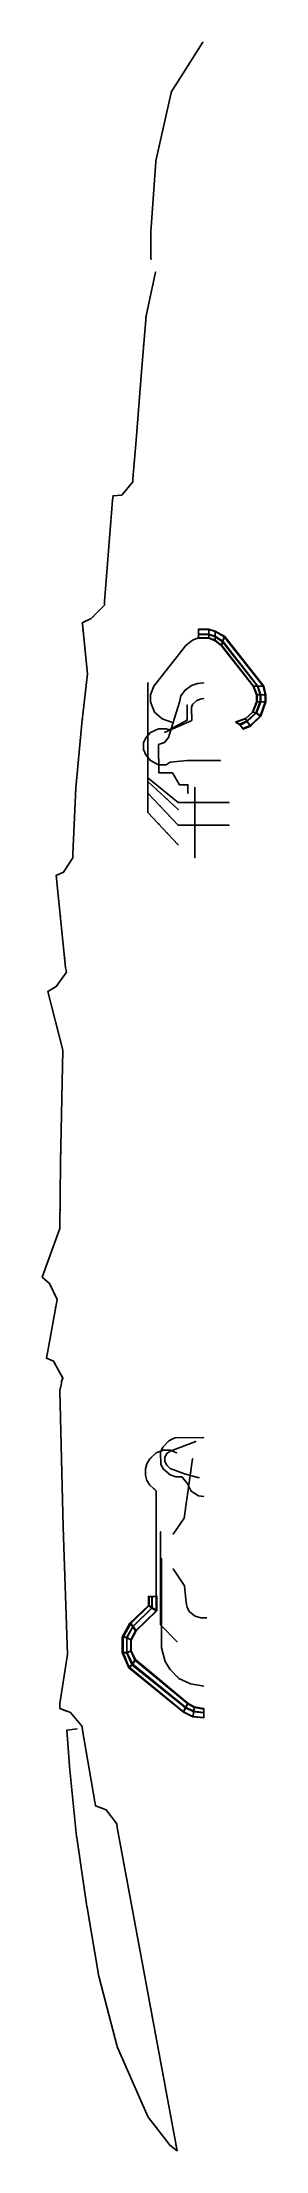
# Model space of a CAD drawing. Extents: x -14 to 5, y -77 to 101.
import ezdxf

# ---------------------------------------------------------------- set-up
doc = ezdxf.new("R2010")
doc.units = 0
doc.layers.add('RAILINGS', color=6, linetype='CONTINUOUS')

msp = doc.modelspace()

# ---------------------------------------------------------------- linework, layer by layer
at = {"layer": 'RAILINGS'}
for points in [[(-2.74, 96.52, 7.12), (-0.07, 100.73, 7.12), (-0.07, 100.73, 7.19), (-2.74, 96.52, 7.19)], [(-2.74, 96.52, 7.19), (-0.07, 100.73, 7.19), (-0.07, 100.73, 7.12), (-2.74, 96.52, 7.12)], [(-2.74, 96.52, 6.64), (-0.07, 100.73, 6.64), (-0.07, 100.73, 6.57), (-2.74, 96.52, 6.57)], [(-2.74, 96.52, 6.57), (-0.07, 100.73, 6.57), (-0.07, 100.73, 6.64), (-2.74, 96.52, 6.64)], [(-1.85, 97.92, 5.96), (-1.85, 97.92, 7.12), (-1.88, 97.87, 7.12), (-1.88, 97.87, 5.96)], [(-1.88, 97.87, 5.96), (-1.88, 97.87, 7.12), (-1.85, 97.92, 7.12), (-1.85, 97.92, 5.96)], [(-1.2, 98.96, 6), (-1.2, 98.96, 7.12), (-1.17, 99.01, 7.12), (-1.17, 99.01, 6)], [(-1.17, 99.01, 6), (-1.17, 99.01, 7.12), (-1.2, 98.96, 7.12), (-1.2, 98.96, 6)], [(-4.03, 90.73, 7.14), (-2.74, 96.47, 7.19), (-2.74, 96.47, 7.12), (-4.03, 90.73, 7.07)], [(-4.03, 90.73, 7.07), (-2.74, 96.47, 7.12), (-2.74, 96.47, 7.19), (-4.03, 90.73, 7.14)], [(-4.03, 90.73, 6.52), (-2.74, 96.47, 6.57), (-2.74, 96.47, 6.64), (-4.03, 90.73, 6.59)], [(-4.03, 90.73, 6.59), (-2.74, 96.47, 6.64), (-2.74, 96.47, 6.57), (-4.03, 90.73, 6.52)], [(-2.74, 96.52, 5.9), (-2.74, 96.52, 7.19), (-2.74, 96.47, 7.19), (-2.74, 96.47, 5.9)], [(-2.74, 96.47, 5.9), (-2.74, 96.47, 7.19), (-2.74, 96.52, 7.19), (-2.74, 96.52, 5.9)], [(-3.24, 94.22, 5.85), (-3.24, 94.22, 7.1), (-3.24, 94.27, 7.11), (-3.24, 94.27, 5.85)], [(-3.24, 94.27, 5.85), (-3.24, 94.27, 7.11), (-3.24, 94.22, 7.1), (-3.24, 94.22, 5.85)], [(-2.98, 95.46, 5.88), (-2.98, 95.46, 7.11), (-2.99, 95.41, 7.11), (-2.99, 95.41, 5.88)], [(-2.99, 95.41, 5.88), (-2.99, 95.41, 7.11), (-2.98, 95.46, 7.11), (-2.98, 95.46, 5.88)], [(-3.5, 93.11, 5.82), (-3.5, 93.11, 7.1), (-3.51, 93.06, 7.1), (-3.51, 93.06, 5.82)], [(-3.51, 93.06, 5.82), (-3.51, 93.06, 7.1), (-3.5, 93.11, 7.1), (-3.5, 93.11, 5.82)], [(-4.45, 84.74, 7.02), (-4.04, 90.68, 7.07), (-4.04, 90.68, 7.14), (-4.45, 84.74, 7.09)], [(-4.45, 84.74, 7.09), (-4.04, 90.68, 7.14), (-4.04, 90.68, 7.07), (-4.45, 84.74, 7.02)], [(-4.45, 84.74, 6.54), (-4.04, 90.68, 6.59), (-4.04, 90.68, 6.52), (-4.45, 84.74, 6.47)], [(-4.45, 84.74, 6.47), (-4.04, 90.68, 6.52), (-4.04, 90.68, 6.59), (-4.45, 84.74, 6.54)], [(-4.04, 90.68, 5.76), (-4.04, 90.68, 7.14), (-4.03, 90.73, 7.14), (-4.03, 90.73, 5.76)], [(-4.03, 90.73, 5.76), (-4.03, 90.73, 7.14), (-4.04, 90.68, 7.14), (-4.04, 90.68, 5.76)], [(-3.76, 91.94, 5.79), (-3.76, 91.94, 7.09), (-3.77, 91.89, 7.08), (-3.77, 91.89, 5.79)], [(-3.77, 91.89, 5.79), (-3.77, 91.89, 7.08), (-3.76, 91.94, 7.09), (-3.76, 91.94, 5.79)], [(-4.12, 89.53, 5.74), (-4.12, 89.53, 7.07), (-4.12, 89.48, 7.06), (-4.12, 89.48, 5.74)], [(-4.12, 89.48, 5.74), (-4.12, 89.48, 7.06), (-4.12, 89.53, 7.07), (-4.12, 89.53, 5.74)], [(-4.28, 87.1, 5.72), (-4.28, 87.1, 7.05), (-4.28, 87.15, 7.05), (-4.28, 87.15, 5.72)], [(-4.28, 87.15, 5.72), (-4.28, 87.15, 7.05), (-4.28, 87.1, 7.05), (-4.28, 87.1, 5.72)], [(-4.2, 88.38, 5.73), (-4.2, 88.38, 7.06), (-4.2, 88.33, 7.06), (-4.2, 88.33, 5.73)], [(-4.2, 88.33, 5.73), (-4.2, 88.33, 7.06), (-4.2, 88.38, 7.06), (-4.2, 88.38, 5.73)], [(-4.37, 85.91, 5.7), (-4.37, 85.91, 7.03), (-4.37, 85.96, 7.03), (-4.37, 85.96, 5.7)], [(-4.37, 85.96, 5.7), (-4.37, 85.96, 7.03), (-4.37, 85.91, 7.03), (-4.37, 85.91, 5.7)], [(-4.45, 84.74, 5.7), (-4.45, 84.74, 7.09), (-4.45, 84.69, 7.09), (-4.45, 84.69, 5.7)], [(-4.45, 84.69, 5.7), (-4.45, 84.69, 7.09), (-4.45, 84.74, 7.09), (-4.45, 84.74, 5.7)], [(-4.45, 82.5, 6.97), (-4.45, 84.69, 7.02), (-4.45, 84.69, 7.09), (-4.45, 82.5, 7.04)], [(-4.45, 82.5, 7.04), (-4.45, 84.69, 7.09), (-4.45, 84.69, 7.02), (-4.45, 82.5, 6.97)], [(-4.45, 82.5, 6.49), (-4.45, 84.69, 6.54), (-4.45, 84.69, 6.47), (-4.45, 82.5, 6.42)], [(-4.45, 82.5, 6.42), (-4.45, 84.69, 6.47), (-4.45, 84.69, 6.54), (-4.45, 82.5, 6.49)], [(-4.45, 83.55, 5.7), (-4.45, 83.55, 7), (-4.45, 83.6, 7), (-4.45, 83.6, 5.7)], [(-4.45, 83.6, 5.7), (-4.45, 83.6, 7), (-4.45, 83.55, 7), (-4.45, 83.55, 5.7)], [(-4.45, 82.5, 5.69), (-4.45, 82.5, 7.04), (-4.42, 82.44, 7.04), (-4.42, 82.44, 5.62)], [(-4.42, 82.44, 5.62), (-4.42, 82.44, 7.04), (-4.45, 82.5, 7.04), (-4.45, 82.5, 5.69)], [(-4.86, 77.67, 5.73), (-4.06, 81.35, 5.73), (-4.06, 81.35, 5.8), (-4.86, 77.67, 5.8)], [(-4.86, 77.67, 5.8), (-4.06, 81.35, 5.8), (-4.06, 81.35, 5.73), (-4.86, 77.67, 5.73)], [(-4.86, 77.67, 5.38), (-4.06, 81.35, 5.38), (-4.06, 81.35, 5.31), (-4.86, 77.67, 5.31)], [(-4.86, 77.67, 5.31), (-4.06, 81.35, 5.31), (-4.06, 81.35, 5.38), (-4.86, 77.67, 5.38)], [(-4.27, 80.37, 4.59), (-4.27, 80.37, 5.73), (-4.28, 80.31, 5.73), (-4.28, 80.31, 4.59)], [(-4.28, 80.31, 4.59), (-4.28, 80.31, 5.73), (-4.27, 80.37, 5.73), (-4.27, 80.37, 4.59)], [(-4.53, 79.18, 4.59), (-4.53, 79.18, 5.73), (-4.54, 79.12, 5.73), (-4.54, 79.12, 4.59)], [(-4.54, 79.12, 4.59), (-4.54, 79.12, 5.73), (-4.53, 79.18, 5.73), (-4.53, 79.18, 4.59)], [(-5.24, 72.98, 5.8), (-4.86, 77.67, 5.8), (-4.86, 77.67, 5.73), (-5.24, 72.98, 5.73)], [(-5.24, 72.98, 5.73), (-4.86, 77.67, 5.73), (-4.86, 77.67, 5.8), (-5.24, 72.98, 5.8)], [(-5.24, 72.98, 5.31), (-4.86, 77.67, 5.31), (-4.86, 77.67, 5.38), (-5.24, 72.98, 5.38)], [(-5.24, 72.98, 5.38), (-4.86, 77.67, 5.38), (-4.86, 77.67, 5.31), (-5.24, 72.98, 5.31)], [(-4.87, 77.53, 4.59), (-4.87, 77.53, 5.73), (-4.87, 77.59, 5.73), (-4.87, 77.59, 4.59)], [(-4.87, 77.59, 4.59), (-4.87, 77.59, 5.73), (-4.87, 77.53, 5.73), (-4.87, 77.53, 4.59)], [(-5.06, 75.21, 4.59), (-5.06, 75.21, 5.73), (-5.06, 75.15, 5.73), (-5.06, 75.15, 4.59)], [(-5.06, 75.15, 4.59), (-5.06, 75.15, 5.73), (-5.06, 75.21, 5.73), (-5.06, 75.21, 4.59)], [(-4.97, 76.34, 4.59), (-4.97, 76.34, 5.73), (-4.96, 76.4, 5.73), (-4.96, 76.4, 4.59)], [(-4.96, 76.4, 4.59), (-4.96, 76.4, 5.73), (-4.97, 76.34, 5.73), (-4.97, 76.34, 4.59)], [(-5.69, 67.2, 5.73), (-5.24, 72.98, 5.73), (-5.24, 72.98, 5.8), (-5.69, 67.2, 5.8)], [(-5.69, 67.2, 5.8), (-5.24, 72.98, 5.8), (-5.24, 72.98, 5.73), (-5.69, 67.2, 5.73)], [(-5.69, 67.2, 5.38), (-5.24, 72.98, 5.38), (-5.24, 72.98, 5.31), (-5.69, 67.2, 5.31)], [(-5.69, 67.2, 5.31), (-5.24, 72.98, 5.31), (-5.24, 72.98, 5.38), (-5.69, 67.2, 5.38)], [(-5.15, 74.03, 4.59), (-5.15, 74.03, 5.73), (-5.16, 73.97, 5.73), (-5.16, 73.97, 4.59)], [(-5.16, 73.97, 4.59), (-5.16, 73.97, 5.73), (-5.15, 74.03, 5.73), (-5.15, 74.03, 4.59)], [(-5.34, 71.71, 4.59), (-5.34, 71.71, 5.73), (-5.35, 71.65, 5.73), (-5.35, 71.65, 4.59)], [(-5.35, 71.65, 4.59), (-5.35, 71.65, 5.73), (-5.34, 71.71, 5.73), (-5.34, 71.71, 4.59)], [(-5.25, 72.84, 4.59), (-5.25, 72.84, 5.73), (-5.25, 72.78, 5.73), (-5.25, 72.78, 4.59)], [(-5.25, 72.78, 4.59), (-5.25, 72.78, 5.73), (-5.25, 72.84, 5.73), (-5.25, 72.84, 4.59)], [(-5.51, 69.49, 4.59), (-5.51, 69.49, 5.73), (-5.51, 69.43, 5.73), (-5.51, 69.43, 4.59)], [(-5.51, 69.43, 4.59), (-5.51, 69.43, 5.73), (-5.51, 69.49, 5.73), (-5.51, 69.49, 4.59)], [(-5.42, 70.68, 4.59), (-5.42, 70.68, 5.73), (-5.43, 70.62, 5.73), (-5.43, 70.62, 4.59)], [(-5.43, 70.62, 4.59), (-5.43, 70.62, 5.73), (-5.42, 70.68, 5.73), (-5.42, 70.68, 4.59)], [(-5.61, 68.24, 4.59), (-5.61, 68.24, 5.73), (-5.6, 68.3, 5.73), (-5.6, 68.3, 4.59)], [(-5.6, 68.3, 4.59), (-5.6, 68.3, 5.73), (-5.61, 68.24, 5.73), (-5.61, 68.24, 4.59)], [(-5.97, 63.94, 5.8), (-5.69, 67.2, 5.8), (-5.69, 67.2, 5.73), (-5.97, 63.94, 5.73)], [(-5.97, 63.94, 5.73), (-5.69, 67.2, 5.73), (-5.69, 67.2, 5.8), (-5.97, 63.94, 5.8)], [(-5.97, 63.94, 5.31), (-5.69, 67.2, 5.31), (-5.69, 67.2, 5.38), (-5.97, 63.94, 5.38)], [(-5.97, 63.94, 5.38), (-5.69, 67.2, 5.38), (-5.69, 67.2, 5.31), (-5.97, 63.94, 5.31)], [(-5.8, 65.87, 4.59), (-5.8, 65.87, 5.73), (-5.8, 65.93, 5.73), (-5.8, 65.93, 4.59)], [(-5.8, 65.93, 4.59), (-5.8, 65.93, 5.73), (-5.8, 65.87, 5.73), (-5.8, 65.87, 4.59)], [(-5.7, 67.06, 4.59), (-5.7, 67.06, 5.73), (-5.7, 67.12, 5.73), (-5.7, 67.12, 4.59)], [(-5.7, 67.12, 4.59), (-5.7, 67.12, 5.73), (-5.7, 67.06, 5.73), (-5.7, 67.06, 4.59)], [(-5.9, 64.74, 4.59), (-5.9, 64.74, 5.73), (-5.9, 64.8, 5.73), (-5.9, 64.8, 4.59)], [(-5.9, 64.8, 4.59), (-5.9, 64.8, 5.73), (-5.9, 64.74, 5.73), (-5.9, 64.74, 4.59)], [(-7.67, 62.14, 5.8), (-7.64, 62.51, 5.8), (-7.64, 62.51, 5.73), (-7.67, 62.14, 5.73)], [(-7.67, 62.14, 5.73), (-7.64, 62.51, 5.73), (-7.64, 62.51, 5.8), (-7.67, 62.14, 5.8)], [(-7.67, 62.14, 5.31), (-7.64, 62.51, 5.31), (-7.64, 62.51, 5.38), (-7.67, 62.14, 5.38)], [(-7.67, 62.14, 5.38), (-7.64, 62.51, 5.38), (-7.64, 62.51, 5.31), (-7.67, 62.14, 5.31)], [(-7.65, 62.43, 4.59), (-7.65, 62.43, 5.73), (-7.64, 62.49, 5.73), (-7.64, 62.49, 4.59)], [(-7.64, 62.49, 4.59), (-7.64, 62.49, 5.73), (-7.65, 62.43, 5.73), (-7.65, 62.43, 4.59)], [(-7.64, 62.51, 5.73), (-6.9, 62.56, 5.73), (-6.9, 62.56, 5.8), (-7.64, 62.51, 5.8)], [(-7.64, 62.51, 5.8), (-6.9, 62.56, 5.8), (-6.9, 62.56, 5.73), (-7.64, 62.51, 5.73)], [(-7.64, 62.51, 5.38), (-6.9, 62.56, 5.38), (-6.9, 62.56, 5.31), (-7.64, 62.51, 5.31)], [(-7.64, 62.51, 5.31), (-6.9, 62.56, 5.31), (-6.9, 62.56, 5.38), (-7.64, 62.51, 5.38)], [(-6.9, 62.56, 5.8), (-5.97, 63.67, 5.8), (-5.97, 63.67, 5.73), (-6.9, 62.56, 5.73)], [(-6.9, 62.56, 5.73), (-5.97, 63.67, 5.73), (-5.97, 63.67, 5.8), (-6.9, 62.56, 5.8)], [(-6.9, 62.56, 5.31), (-5.97, 63.67, 5.31), (-5.97, 63.67, 5.38), (-6.9, 62.56, 5.38)], [(-6.9, 62.56, 5.38), (-5.97, 63.67, 5.38), (-5.97, 63.67, 5.31), (-6.9, 62.56, 5.31)], [(-6.01, 63.62, 4.59), (-6.01, 63.62, 5.73), (-5.97, 63.68, 5.73), (-5.97, 63.68, 4.59)], [(-5.97, 63.68, 4.59), (-5.97, 63.68, 5.73), (-6.01, 63.62, 5.73), (-6.01, 63.62, 4.59)], [(-5.97, 63.67, 5.73), (-5.97, 63.94, 5.73), (-5.97, 63.94, 5.8), (-5.97, 63.67, 5.8)], [(-5.97, 63.67, 5.8), (-5.97, 63.94, 5.8), (-5.97, 63.94, 5.73), (-5.97, 63.67, 5.73)], [(-5.97, 63.67, 5.38), (-5.97, 63.94, 5.38), (-5.97, 63.94, 5.31), (-5.97, 63.67, 5.31)], [(-5.97, 63.67, 5.31), (-5.97, 63.94, 5.31), (-5.97, 63.94, 5.38), (-5.97, 63.67, 5.38)], [(-8.37, 53.6, 5.73), (-7.67, 62.14, 5.73), (-7.67, 62.14, 5.8), (-8.37, 53.6, 5.8)], [(-8.37, 53.6, 5.8), (-7.67, 62.14, 5.8), (-7.67, 62.14, 5.73), (-8.37, 53.6, 5.73)], [(-8.37, 53.6, 5.38), (-7.67, 62.14, 5.38), (-7.67, 62.14, 5.31), (-8.37, 53.6, 5.31)], [(-8.37, 53.6, 5.31), (-7.67, 62.14, 5.31), (-7.67, 62.14, 5.38), (-8.37, 53.6, 5.38)], [(-7.74, 61.3, 4.59), (-7.74, 61.3, 5.73), (-7.74, 61.24, 5.73), (-7.74, 61.24, 4.59)], [(-7.74, 61.24, 4.59), (-7.74, 61.24, 5.73), (-7.74, 61.3, 5.73), (-7.74, 61.3, 4.59)], [(-7.93, 58.93, 4.59), (-7.93, 58.93, 5.73), (-7.94, 58.87, 5.73), (-7.94, 58.87, 4.59)], [(-7.94, 58.87, 4.59), (-7.94, 58.87, 5.73), (-7.93, 58.93, 5.73), (-7.93, 58.93, 4.59)], [(-7.83, 60.12, 4.59), (-7.83, 60.12, 5.73), (-7.84, 60.06, 5.73), (-7.84, 60.06, 4.59)], [(-7.84, 60.06, 4.59), (-7.84, 60.06, 5.73), (-7.83, 60.12, 5.73), (-7.83, 60.12, 4.59)], [(-8.08, 57.09, 4.59), (-8.08, 57.09, 5.73), (-8.09, 57.03, 5.73), (-8.09, 57.03, 4.59)], [(-8.09, 57.03, 4.59), (-8.09, 57.03, 5.73), (-8.08, 57.09, 5.73), (-8.08, 57.09, 4.59)], [(-8.03, 57.8, 4.59), (-8.03, 57.8, 5.73), (-8.03, 57.74, 5.73), (-8.03, 57.74, 4.59)], [(-8.03, 57.74, 4.59), (-8.03, 57.74, 5.73), (-8.03, 57.8, 5.73), (-8.03, 57.8, 4.59)], [(-8.18, 55.9, 4.59), (-8.18, 55.9, 5.73), (-8.19, 55.84, 5.73), (-8.19, 55.84, 4.59)], [(-8.19, 55.84, 4.59), (-8.19, 55.84, 5.73), (-8.18, 55.9, 5.73), (-8.18, 55.9, 4.59)], [(-8.37, 53.27, 5.8), (-8.37, 53.6, 5.8), (-8.37, 53.6, 5.73), (-8.37, 53.27, 5.73)], [(-8.37, 53.27, 5.73), (-8.37, 53.6, 5.73), (-8.37, 53.6, 5.8), (-8.37, 53.27, 5.8)], [(-8.37, 53.27, 5.31), (-8.37, 53.6, 5.31), (-8.37, 53.6, 5.38), (-8.37, 53.27, 5.38)], [(-8.37, 53.27, 5.38), (-8.37, 53.6, 5.38), (-8.37, 53.6, 5.31), (-8.37, 53.27, 5.31)], [(-8.37, 53.47, 4.59), (-8.37, 53.47, 5.73), (-8.37, 53.53, 5.73), (-8.37, 53.53, 4.59)], [(-8.37, 53.53, 4.59), (-8.37, 53.53, 5.73), (-8.37, 53.47, 5.73), (-8.37, 53.47, 4.59)], [(-8.28, 54.65, 4.59), (-8.28, 54.65, 5.73), (-8.28, 54.71, 5.73), (-8.28, 54.71, 4.59)], [(-8.28, 54.71, 4.59), (-8.28, 54.71, 5.73), (-8.28, 54.65, 5.73), (-8.28, 54.65, 4.59)], [(-10.23, 51.78, 5.8), (-9.47, 52.16, 5.8), (-9.47, 52.16, 5.73), (-10.23, 51.78, 5.73)], [(-10.23, 51.78, 5.73), (-9.47, 52.16, 5.73), (-9.47, 52.16, 5.8), (-10.23, 51.78, 5.8)], [(-10.23, 51.78, 5.31), (-9.47, 52.16, 5.31), (-9.47, 52.16, 5.38), (-10.23, 51.78, 5.38)], [(-10.23, 51.78, 5.38), (-9.47, 52.16, 5.38), (-9.47, 52.16, 5.31), (-10.23, 51.78, 5.31)], [(-10.22, 51.67, 5.73), (-10.23, 51.78, 5.73), (-10.23, 51.78, 5.8), (-10.22, 51.67, 5.8)], [(-10.22, 51.67, 5.8), (-10.23, 51.78, 5.8), (-10.23, 51.78, 5.73), (-10.22, 51.67, 5.73)], [(-10.22, 51.67, 5.38), (-10.23, 51.78, 5.38), (-10.23, 51.78, 5.31), (-10.22, 51.67, 5.31)], [(-10.22, 51.67, 5.31), (-10.23, 51.78, 5.31), (-10.23, 51.78, 5.38), (-10.22, 51.67, 5.38)], [(-9.78, 47.5, 5.8), (-10.22, 51.67, 5.8), (-10.22, 51.67, 5.73), (-9.78, 47.5, 5.73)], [(-9.78, 47.5, 5.73), (-10.22, 51.67, 5.73), (-10.22, 51.67, 5.8), (-9.78, 47.5, 5.8)], [(-9.78, 47.5, 5.31), (-10.22, 51.67, 5.31), (-10.22, 51.67, 5.38), (-9.78, 47.5, 5.38)], [(-9.78, 47.5, 5.38), (-10.22, 51.67, 5.38), (-10.22, 51.67, 5.31), (-9.78, 47.5, 5.31)], [(-9.47, 52.16, 5.73), (-8.37, 53.27, 5.73), (-8.37, 53.27, 5.8), (-9.47, 52.16, 5.8)], [(-9.47, 52.16, 5.8), (-8.37, 53.27, 5.8), (-8.37, 53.27, 5.73), (-9.47, 52.16, 5.73)], [(-9.47, 52.16, 5.38), (-8.37, 53.27, 5.38), (-8.37, 53.27, 5.31), (-9.47, 52.16, 5.31)], [(-9.47, 52.16, 5.31), (-8.37, 53.27, 5.31), (-8.37, 53.27, 5.38), (-9.47, 52.16, 5.38)], [(-9.35, 52.28, 4.59), (-9.35, 52.28, 5.73), (-9.29, 52.34, 5.73), (-9.29, 52.34, 4.59)], [(-9.29, 52.34, 4.59), (-9.29, 52.34, 5.73), (-9.35, 52.28, 5.73), (-9.35, 52.28, 4.59)], [(-10.17, 51.15, 4.59), (-10.17, 51.15, 5.73), (-10.17, 51.21, 5.73), (-10.17, 51.21, 4.59)], [(-10.17, 51.21, 4.59), (-10.17, 51.21, 5.73), (-10.17, 51.15, 5.73), (-10.17, 51.15, 4.59)], [(-1.51, 49.87, 15.03), (-4.2, 46.47, 15.03), (-4.2, 46.47, 15.53), (-1.51, 49.87, 15.53)], [(-0.95, 50.32, 15.03), (-1.51, 49.87, 15.03), (-1.51, 49.87, 15.53), (-0.95, 50.32, 15.53)], [(-0.43, 50.54, 15.03), (-0.95, 50.32, 15.03), (-0.95, 50.32, 15.53), (-0.43, 50.54, 15.53)], [(-0.43, 51.23, 16.68), (0.43, 51.23, 16.68), (0.43, 51.27, 16.68), (-0.43, 51.27, 16.68)], [(-0.43, 51.27, 16.68), (0.43, 51.27, 16.68), (0.43, 50.84, 16.28), (-0.43, 50.84, 16.28)], [(-0.43, 50.8, 16.28), (0.43, 50.8, 16.28), (0.43, 51.23, 16.68), (-0.43, 51.23, 16.68)], [(-0.43, 50.84, 16.28), (0.43, 50.84, 16.28), (0.43, 50.54, 15.53), (-0.43, 50.54, 15.53)], [(-0.43, 50.5, 15.53), (0.43, 50.5, 15.53), (0.43, 50.8, 16.28), (-0.43, 50.8, 16.28)], [(-0.43, 50.54, 15.53), (0.43, 50.54, 15.53), (0.43, 50.54, 15.03), (-0.43, 50.54, 15.03)], [(0.43, 51.27, 16.68), (0.95, 51.1, 16.68), (0.95, 50.66, 16.28), (0.43, 50.84, 16.28)], [(0.43, 51.23, 16.68), (0.95, 51.05, 16.68), (0.95, 51.1, 16.68), (0.43, 51.27, 16.68)], [(0.43, 50.8, 16.28), (0.95, 50.62, 16.28), (0.95, 51.05, 16.68), (0.43, 51.23, 16.68)], [(0.43, 50.84, 16.28), (0.95, 50.66, 16.28), (0.95, 50.32, 15.53), (0.43, 50.54, 15.53)], [(0.43, 50.5, 15.53), (0.95, 50.28, 15.53), (0.95, 50.62, 16.28), (0.43, 50.8, 16.28)], [(0.43, 50.54, 15.53), (0.95, 50.32, 15.53), (0.95, 50.32, 15.03), (0.43, 50.54, 15.03)], [(0.95, 51.1, 16.68), (1.78, 50.65, 16.68), (1.61, 50.24, 16.28), (0.95, 50.66, 16.28)], [(0.95, 51.05, 16.68), (1.72, 50.62, 16.68), (1.78, 50.65, 16.68), (0.95, 51.1, 16.68)], [(0.95, 50.62, 16.28), (1.57, 50.2, 16.28), (1.72, 50.62, 16.68), (0.95, 51.05, 16.68)], [(0.95, 50.66, 16.28), (1.61, 50.24, 16.28), (1.51, 49.87, 15.53), (0.95, 50.32, 15.53)], [(0.95, 50.28, 15.53), (1.47, 49.87, 15.53), (1.57, 50.2, 16.28), (0.95, 50.62, 16.28)], [(0.95, 50.32, 15.53), (1.51, 49.87, 15.53), (1.51, 49.87, 15.03), (0.95, 50.32, 15.03)], [(1.47, 49.87, 15.53), (4.16, 46.47, 15.53), (4.51, 46.47, 16.28), (1.57, 50.2, 16.28)], [(1.61, 50.24, 16.28), (4.56, 46.47, 16.28), (4.2, 46.47, 15.53), (1.51, 49.87, 15.53)], [(1.51, 49.87, 15.53), (4.2, 46.47, 15.53), (4.2, 46.47, 15.03), (1.51, 49.87, 15.03)], [(1.57, 50.2, 16.28), (4.51, 46.47, 16.28), (5.01, 46.47, 16.68), (1.72, 50.62, 16.68)], [(1.78, 50.65, 16.68), (5.05, 46.47, 16.68), (4.56, 46.47, 16.28), (1.61, 50.24, 16.28)], [(1.72, 50.62, 16.68), (5.01, 46.47, 16.68), (5.05, 46.47, 16.68), (1.78, 50.65, 16.68)], [(-9.99, 49.51, 4.59), (-9.99, 49.51, 5.73), (-10, 49.57, 5.73), (-10, 49.57, 4.59)], [(-10, 49.57, 4.59), (-10, 49.57, 5.73), (-9.99, 49.51, 5.73), (-9.99, 49.51, 4.59)], [(-9.87, 48.32, 4.59), (-9.87, 48.32, 5.73), (-9.87, 48.38, 5.73), (-9.87, 48.38, 4.59)], [(-9.87, 48.38, 4.59), (-9.87, 48.38, 5.73), (-9.87, 48.32, 5.73), (-9.87, 48.32, 4.59)], [(-10.26, 43.33, 5.73), (-9.78, 47.5, 5.73), (-9.78, 47.5, 5.8), (-10.26, 43.33, 5.8)], [(-10.26, 43.33, 5.8), (-9.78, 47.5, 5.8), (-9.78, 47.5, 5.73), (-10.26, 43.33, 5.73)], [(-10.26, 43.33, 5.38), (-9.78, 47.5, 5.38), (-9.78, 47.5, 5.31), (-10.26, 43.33, 5.31)], [(-10.26, 43.33, 5.31), (-9.78, 47.5, 5.31), (-9.78, 47.5, 5.38), (-10.26, 43.33, 5.38)], [(-9.82, 47.19, 4.59), (-9.82, 47.19, 5.73), (-9.82, 47.13, 5.73), (-9.82, 47.13, 4.59)], [(-9.82, 47.13, 4.59), (-9.82, 47.13, 5.73), (-9.82, 47.19, 5.73), (-9.82, 47.19, 4.59)], [(-4.7, 38.46, 9.64), (-4.7, 46.74, 9.64), (-4.7, 46.74, 9.71), (-4.7, 38.46, 9.71)], [(-4.7, 38.46, 9.71), (-4.7, 46.74, 9.71), (-4.7, 46.74, 9.64), (-4.7, 38.46, 9.64)], [(-4.7, 46.74, 8.67), (-4.7, 46.74, 9.64), (-4.7, 46.68, 9.64), (-4.7, 46.68, 8.67)], [(-4.7, 46.68, 8.67), (-4.7, 46.68, 9.64), (-4.7, 46.74, 9.64), (-4.7, 46.74, 8.67)], [(-4.7, 38.46, 9.31), (-4.7, 46.74, 9.31), (-4.7, 46.74, 9.24), (-4.7, 38.46, 9.24)], [(-4.7, 38.46, 9.24), (-4.7, 46.74, 9.24), (-4.7, 46.74, 9.31), (-4.7, 38.46, 9.31)], [(-4.7, 38.46, 8.94), (-4.7, 46.74, 8.94), (-4.7, 46.74, 9.01), (-4.7, 38.46, 9.01)], [(-4.7, 38.46, 9.01), (-4.7, 46.74, 9.01), (-4.7, 46.74, 8.94), (-4.7, 38.46, 8.94)], [(-4.2, 46.47, 15.03), (-4.49, 45.74, 15.03), (-4.49, 45.74, 15.53), (-4.2, 46.47, 15.53)], [(-1.56, 46.12, 28.39), (-1.04, 46.52, 28.39), (-1.04, 46.52, 28.32), (-1.56, 46.12, 28.32)], [(-1.56, 46.12, 28.32), (-1.04, 46.52, 28.32), (-1.04, 46.52, 28.39), (-1.56, 46.12, 28.39)], [(-1.56, 46.12, 27.95), (-1.04, 46.52, 27.95), (-1.04, 46.52, 28.02), (-1.56, 46.12, 28.02)], [(-1.56, 46.12, 28.02), (-1.04, 46.52, 28.02), (-1.04, 46.52, 27.95), (-1.56, 46.12, 27.95)], [(-1.56, 46.12, 27.68), (-1.04, 46.52, 27.68), (-1.04, 46.52, 27.61), (-1.56, 46.12, 27.61)], [(-1.56, 46.12, 27.61), (-1.04, 46.52, 27.61), (-1.04, 46.52, 27.68), (-1.56, 46.12, 27.68)], [(-1.04, 46.52, 28.32), (-0.52, 46.69, 28.32), (-0.52, 46.69, 28.39), (-1.04, 46.52, 28.39)], [(-1.04, 46.52, 28.39), (-0.52, 46.69, 28.39), (-0.52, 46.69, 28.32), (-1.04, 46.52, 28.32)], [(-1.04, 46.52, 28.02), (-0.52, 46.69, 28.02), (-0.52, 46.69, 27.95), (-1.04, 46.52, 27.95)], [(-1.04, 46.52, 27.95), (-0.52, 46.69, 27.95), (-0.52, 46.69, 28.02), (-1.04, 46.52, 28.02)], [(-1.04, 46.52, 27.61), (-0.52, 46.69, 27.61), (-0.52, 46.69, 27.68), (-1.04, 46.52, 27.68)], [(-1.04, 46.52, 27.68), (-0.52, 46.69, 27.68), (-0.52, 46.69, 27.61), (-1.04, 46.52, 27.61)], [(-0.95, 46.55, 27.35), (-0.95, 46.55, 28.32), (-1.04, 46.52, 28.32), (-1.04, 46.52, 27.35)], [(-1.04, 46.52, 27.35), (-1.04, 46.52, 28.32), (-0.95, 46.55, 28.32), (-0.95, 46.55, 27.35)], [(-0.52, 46.69, 28.32), (0, 46.73, 28.32), (0, 46.73, 28.39), (-0.52, 46.69, 28.39)], [(-0.52, 46.69, 28.39), (0, 46.73, 28.39), (0, 46.73, 28.32), (-0.52, 46.69, 28.32)], [(-0.52, 46.69, 28.02), (0, 46.73, 28.02), (0, 46.73, 27.95), (-0.52, 46.69, 27.95)], [(-0.52, 46.69, 27.95), (0, 46.73, 27.95), (0, 46.73, 28.02), (-0.52, 46.69, 28.02)], [(-0.52, 46.69, 27.61), (0, 46.73, 27.61), (0, 46.73, 27.68), (-0.52, 46.69, 27.68)], [(-0.52, 46.69, 27.68), (0, 46.73, 27.68), (0, 46.73, 27.61), (-0.52, 46.69, 27.61)], [(-0.43, 46.69, 27.35), (-0.43, 46.69, 28.32), (-0.52, 46.69, 28.32), (-0.52, 46.69, 27.35)], [(-0.52, 46.69, 27.35), (-0.52, 46.69, 28.32), (-0.43, 46.69, 28.32), (-0.43, 46.69, 27.35)], [(4.16, 46.47, 15.53), (4.45, 45.74, 15.53), (4.75, 45.74, 16.28), (4.51, 46.47, 16.28)], [(4.56, 46.47, 16.28), (4.79, 45.74, 16.28), (4.49, 45.74, 15.53), (4.2, 46.47, 15.53)], [(4.2, 46.47, 15.53), (4.49, 45.74, 15.53), (4.49, 45.74, 15.03), (4.2, 46.47, 15.03)], [(4.51, 46.47, 16.28), (4.75, 45.74, 16.28), (5.18, 45.74, 16.68), (5.01, 46.47, 16.68)], [(5.05, 46.47, 16.68), (5.22, 45.74, 16.68), (4.79, 45.74, 16.28), (4.56, 46.47, 16.28)], [(5.01, 46.47, 16.68), (5.18, 45.74, 16.68), (5.22, 45.74, 16.68), (5.05, 46.47, 16.68)], [(-10.09, 44.82, 4.59), (-10.09, 44.82, 5.73), (-10.1, 44.76, 5.73), (-10.1, 44.76, 4.59)], [(-10.1, 44.76, 4.59), (-10.1, 44.76, 5.73), (-10.09, 44.82, 5.73), (-10.09, 44.82, 4.59)], [(-9.95, 46.01, 4.59), (-9.95, 46.01, 5.73), (-9.96, 45.95, 5.73), (-9.96, 45.95, 4.59)], [(-9.96, 45.95, 4.59), (-9.96, 45.95, 5.73), (-9.95, 46.01, 5.73), (-9.95, 46.01, 4.59)], [(-4.7, 45.8, 8.67), (-4.7, 45.8, 9.64), (-4.7, 45.86, 9.64), (-4.7, 45.86, 8.67)], [(-4.7, 45.86, 8.67), (-4.7, 45.86, 9.64), (-4.7, 45.8, 9.64), (-4.7, 45.8, 8.67)], [(-4.7, 44.9, 8.67), (-4.7, 44.9, 9.64), (-4.7, 44.84, 9.64), (-4.7, 44.84, 8.67)], [(-4.7, 44.84, 8.67), (-4.7, 44.84, 9.64), (-4.7, 44.9, 9.64), (-4.7, 44.9, 8.67)], [(-4.7, 38.74, 11.75), (-4.7, 44.66, 11.75), (-4.7, 44.66, 11.82), (-4.7, 38.74, 11.82)], [(-4.7, 38.74, 11.82), (-4.7, 44.66, 11.82), (-4.7, 44.66, 11.75), (-4.7, 38.74, 11.75)], [(-4.7, 44.66, 10.78), (-4.7, 44.66, 11.75), (-4.7, 44.6, 11.75), (-4.7, 44.6, 10.78)], [(-4.7, 44.6, 10.78), (-4.7, 44.6, 11.75), (-4.7, 44.66, 11.75), (-4.7, 44.66, 10.78)], [(-4.7, 38.43, 13.93), (-4.7, 44.66, 13.93), (-4.7, 44.66, 13.86), (-4.7, 38.43, 13.86)], [(-4.7, 38.43, 13.86), (-4.7, 44.66, 13.86), (-4.7, 44.66, 13.93), (-4.7, 38.43, 13.93)], [(-4.7, 44.66, 12.89), (-4.7, 44.66, 13.86), (-4.7, 44.6, 13.86), (-4.7, 44.6, 12.89)], [(-4.7, 44.6, 12.89), (-4.7, 44.6, 13.86), (-4.7, 44.66, 13.86), (-4.7, 44.66, 12.89)], [(-4.7, 38.74, 11.42), (-4.7, 44.66, 11.42), (-4.7, 44.66, 11.35), (-4.7, 38.74, 11.35)], [(-4.7, 38.74, 11.35), (-4.7, 44.66, 11.35), (-4.7, 44.66, 11.42), (-4.7, 38.74, 11.42)], [(-4.7, 38.43, 13.46), (-4.7, 44.66, 13.46), (-4.7, 44.66, 13.53), (-4.7, 38.43, 13.53)], [(-4.7, 38.43, 13.53), (-4.7, 44.66, 13.53), (-4.7, 44.66, 13.46), (-4.7, 38.43, 13.46)], [(-4.7, 38.43, 13.23), (-4.7, 44.66, 13.23), (-4.7, 44.66, 13.16), (-4.7, 38.43, 13.16)], [(-4.7, 38.43, 13.16), (-4.7, 44.66, 13.16), (-4.7, 44.66, 13.23), (-4.7, 38.43, 13.23)], [(-4.7, 38.74, 11.05), (-4.7, 44.66, 11.05), (-4.7, 44.66, 11.12), (-4.7, 38.74, 11.12)], [(-4.7, 38.74, 11.12), (-4.7, 44.66, 11.12), (-4.7, 44.66, 11.05), (-4.7, 38.74, 11.05)], [(-4.49, 45.74, 15.03), (-4.49, 45.13, 15.03), (-4.49, 45.13, 15.53), (-4.49, 45.74, 15.53)], [(-4.49, 45.13, 15.03), (-4.14, 44.27, 15.03), (-4.14, 44.27, 15.53), (-4.49, 45.13, 15.53)], [(-2.97, 42.13, 28.32), (-2.05, 45.12, 28.32), (-2.05, 45.12, 28.39), (-2.97, 42.13, 28.39)], [(-2.97, 42.13, 28.39), (-2.05, 45.12, 28.39), (-2.05, 45.12, 28.32), (-2.97, 42.13, 28.32)], [(-2.97, 42.13, 28.02), (-2.05, 45.12, 28.02), (-2.05, 45.12, 27.95), (-2.97, 42.13, 27.95)], [(-2.97, 42.13, 27.95), (-2.05, 45.12, 27.95), (-2.05, 45.12, 28.02), (-2.97, 42.13, 28.02)], [(-2.97, 42.13, 27.61), (-2.05, 45.12, 27.61), (-2.05, 45.12, 27.68), (-2.97, 42.13, 27.68)], [(-2.97, 42.13, 27.68), (-2.05, 45.12, 27.68), (-2.05, 45.12, 27.61), (-2.97, 42.13, 27.61)], [(-2.07, 45.06, 27.35), (-2.07, 45.06, 28.32), (-2.05, 45.12, 28.32), (-2.05, 45.12, 27.35)], [(-2.05, 45.12, 27.35), (-2.05, 45.12, 28.32), (-2.07, 45.06, 28.32), (-2.07, 45.06, 27.35)], [(-2.05, 45.12, 28.39), (-1.94, 45.63, 28.39), (-1.94, 45.63, 28.32), (-2.05, 45.12, 28.32)], [(-2.05, 45.12, 28.32), (-1.94, 45.63, 28.32), (-1.94, 45.63, 28.39), (-2.05, 45.12, 28.39)], [(-2.05, 45.12, 27.95), (-1.94, 45.63, 27.95), (-1.94, 45.63, 28.02), (-2.05, 45.12, 28.02)], [(-2.05, 45.12, 28.02), (-1.94, 45.63, 28.02), (-1.94, 45.63, 27.95), (-2.05, 45.12, 27.95)], [(-2.05, 45.12, 27.68), (-1.94, 45.63, 27.68), (-1.94, 45.63, 27.61), (-2.05, 45.12, 27.61)], [(-2.05, 45.12, 27.61), (-1.94, 45.63, 27.61), (-1.94, 45.63, 27.68), (-2.05, 45.12, 27.68)], [(-1.94, 45.63, 28.32), (-1.56, 46.12, 28.32), (-1.56, 46.12, 28.39), (-1.94, 45.63, 28.39)], [(-1.94, 45.63, 28.39), (-1.56, 46.12, 28.39), (-1.56, 46.12, 28.32), (-1.94, 45.63, 28.32)], [(-1.94, 45.63, 28.02), (-1.56, 46.12, 28.02), (-1.56, 46.12, 27.95), (-1.94, 45.63, 27.95)], [(-1.94, 45.63, 27.95), (-1.56, 46.12, 27.95), (-1.56, 46.12, 28.02), (-1.94, 45.63, 28.02)], [(-1.94, 45.63, 27.61), (-1.56, 46.12, 27.61), (-1.56, 46.12, 27.68), (-1.94, 45.63, 27.68)], [(-1.94, 45.63, 27.68), (-1.56, 46.12, 27.68), (-1.56, 46.12, 27.61), (-1.94, 45.63, 27.61)], [(-1.89, 45.69, 27.35), (-1.89, 45.69, 28.32), (-1.94, 45.63, 28.32), (-1.94, 45.63, 27.35)], [(-1.94, 45.63, 27.35), (-1.94, 45.63, 28.32), (-1.89, 45.69, 28.32), (-1.89, 45.69, 27.35)], [(-1.49, 46.17, 27.35), (-1.49, 46.17, 28.32), (-1.56, 46.12, 28.32), (-1.56, 46.12, 27.35)], [(-1.56, 46.12, 27.35), (-1.56, 46.12, 28.32), (-1.49, 46.17, 28.32), (-1.49, 46.17, 27.35)], [(-1.41, 43.58, 25.02), (-1.41, 44.87, 25.02), (-1.41, 44.87, 24.95), (-1.41, 43.58, 24.95)], [(-1.41, 43.58, 24.95), (-1.41, 44.87, 24.95), (-1.41, 44.87, 25.02), (-1.41, 43.58, 25.02)], [(-1.41, 44.87, 23.98), (-1.41, 44.87, 24.95), (-1.41, 44.83, 24.95), (-1.41, 44.83, 23.98)], [(-1.41, 44.83, 23.98), (-1.41, 44.83, 24.95), (-1.41, 44.87, 24.95), (-1.41, 44.87, 23.98)], [(-1.41, 43.58, 24.58), (-1.41, 44.87, 24.58), (-1.41, 44.87, 24.65), (-1.41, 43.58, 24.65)], [(-1.41, 43.58, 24.65), (-1.41, 44.87, 24.65), (-1.41, 44.87, 24.58), (-1.41, 43.58, 24.58)], [(-1.41, 43.58, 24.32), (-1.41, 44.87, 24.32), (-1.41, 44.87, 24.25), (-1.41, 43.58, 24.25)], [(-1.41, 43.58, 24.25), (-1.41, 44.87, 24.25), (-1.41, 44.87, 24.32), (-1.41, 43.58, 24.32)], [(-1.03, 44.65, 20.74), (-0.94, 44.91, 20.74), (-0.94, 44.91, 20.81), (-1.03, 44.65, 20.81)], [(-1.03, 44.65, 20.81), (-0.94, 44.91, 20.81), (-0.94, 44.91, 20.74), (-1.03, 44.65, 20.74)], [(-1.03, 44.65, 20.41), (-0.94, 44.91, 20.41), (-0.94, 44.91, 20.34), (-1.03, 44.65, 20.34)], [(-1.03, 44.65, 20.34), (-0.94, 44.91, 20.34), (-0.94, 44.91, 20.41), (-1.03, 44.65, 20.41)], [(-1.03, 44.65, 20.04), (-0.94, 44.91, 20.04), (-0.94, 44.91, 20.11), (-1.03, 44.65, 20.11)], [(-1.03, 44.65, 20.11), (-0.94, 44.91, 20.11), (-0.94, 44.91, 20.04), (-1.03, 44.65, 20.04)], [(-1.01, 43.57, 20.81), (-1.03, 44.65, 20.81), (-1.03, 44.65, 20.74), (-1.01, 43.57, 20.74)], [(-1.01, 43.57, 20.74), (-1.03, 44.65, 20.74), (-1.03, 44.65, 20.81), (-1.01, 43.57, 20.81)], [(-1.03, 44.61, 19.77), (-1.03, 44.61, 20.74), (-1.03, 44.65, 20.74), (-1.03, 44.65, 19.77)], [(-1.03, 44.65, 19.77), (-1.03, 44.65, 20.74), (-1.03, 44.61, 20.74), (-1.03, 44.61, 19.77)], [(-1.01, 43.57, 20.34), (-1.03, 44.65, 20.34), (-1.03, 44.65, 20.41), (-1.01, 43.57, 20.41)], [(-1.01, 43.57, 20.41), (-1.03, 44.65, 20.41), (-1.03, 44.65, 20.34), (-1.01, 43.57, 20.34)], [(-1.01, 43.57, 20.11), (-1.03, 44.65, 20.11), (-1.03, 44.65, 20.04), (-1.01, 43.57, 20.04)], [(-1.01, 43.57, 20.04), (-1.03, 44.65, 20.04), (-1.03, 44.65, 20.11), (-1.01, 43.57, 20.11)], [(-0.94, 44.91, 20.81), (-0.59, 45.25, 20.81), (-0.59, 45.25, 20.74), (-0.94, 44.91, 20.74)], [(-0.94, 44.91, 20.74), (-0.59, 45.25, 20.74), (-0.59, 45.25, 20.81), (-0.94, 44.91, 20.81)], [(-0.94, 44.91, 20.34), (-0.59, 45.25, 20.34), (-0.59, 45.25, 20.41), (-0.94, 44.91, 20.41)], [(-0.94, 44.91, 20.41), (-0.59, 45.25, 20.41), (-0.59, 45.25, 20.34), (-0.94, 44.91, 20.34)], [(-0.94, 44.91, 20.11), (-0.59, 45.25, 20.11), (-0.59, 45.25, 20.04), (-0.94, 44.91, 20.04)], [(-0.94, 44.91, 20.04), (-0.59, 45.25, 20.04), (-0.59, 45.25, 20.11), (-0.94, 44.91, 20.11)], [(-0.87, 44.97, 19.77), (-0.87, 44.97, 20.74), (-0.94, 44.91, 20.74), (-0.94, 44.91, 19.77)], [(-0.94, 44.91, 19.77), (-0.94, 44.91, 20.74), (-0.87, 44.97, 20.74), (-0.87, 44.97, 19.77)], [(-0.59, 45.25, 20.74), (-0.22, 45.4, 20.74), (-0.22, 45.4, 20.81), (-0.59, 45.25, 20.81)], [(-0.59, 45.25, 20.81), (-0.22, 45.4, 20.81), (-0.22, 45.4, 20.74), (-0.59, 45.25, 20.74)], [(-0.59, 45.25, 20.41), (-0.22, 45.4, 20.41), (-0.22, 45.4, 20.34), (-0.59, 45.25, 20.34)], [(-0.59, 45.25, 20.34), (-0.22, 45.4, 20.34), (-0.22, 45.4, 20.41), (-0.59, 45.25, 20.41)], [(-0.59, 45.25, 20.04), (-0.22, 45.4, 20.04), (-0.22, 45.4, 20.11), (-0.59, 45.25, 20.11)], [(-0.59, 45.25, 20.11), (-0.22, 45.4, 20.11), (-0.22, 45.4, 20.04), (-0.59, 45.25, 20.04)], [(-0.59, 45.25, 19.77), (-0.59, 45.25, 20.74), (-0.54, 45.27, 20.74), (-0.54, 45.27, 19.77)], [(-0.54, 45.27, 19.77), (-0.54, 45.27, 20.74), (-0.59, 45.25, 20.74), (-0.59, 45.25, 19.77)], [(-0.22, 45.4, 20.81), (0, 45.41, 20.81), (0, 45.41, 20.74), (-0.22, 45.4, 20.74)], [(-0.22, 45.4, 20.74), (0, 45.41, 20.74), (0, 45.41, 20.81), (-0.22, 45.4, 20.81)], [(-0.22, 45.4, 20.34), (0, 45.41, 20.34), (0, 45.41, 20.41), (-0.22, 45.4, 20.41)], [(-0.22, 45.4, 20.41), (0, 45.41, 20.41), (0, 45.41, 20.34), (-0.22, 45.4, 20.34)], [(-0.22, 45.4, 20.11), (0, 45.41, 20.11), (0, 45.41, 20.04), (-0.22, 45.4, 20.04)], [(-0.22, 45.4, 20.04), (0, 45.41, 20.04), (0, 45.41, 20.11), (-0.22, 45.4, 20.11)], [(-0.19, 45.4, 19.77), (-0.19, 45.4, 20.74), (-0.22, 45.4, 20.74), (-0.22, 45.4, 19.77)], [(-0.22, 45.4, 19.77), (-0.22, 45.4, 20.74), (-0.19, 45.4, 20.74), (-0.19, 45.4, 19.77)], [(4.45, 45.13, 15.53), (4.1, 44.27, 15.53), (4.38, 44.21, 16.28), (4.75, 45.13, 16.28)], [(4.79, 45.13, 16.28), (4.44, 44.21, 16.28), (4.14, 44.27, 15.53), (4.49, 45.13, 15.53)], [(4.49, 45.13, 15.53), (4.14, 44.27, 15.53), (4.14, 44.27, 15.03), (4.49, 45.13, 15.03)], [(4.75, 45.13, 16.28), (4.38, 44.21, 16.28), (4.74, 43.94, 16.68), (5.18, 45.13, 16.68)], [(5.22, 45.13, 16.68), (4.8, 43.94, 16.68), (4.44, 44.21, 16.28), (4.79, 45.13, 16.28)], [(4.45, 45.74, 15.53), (4.45, 45.13, 15.53), (4.75, 45.13, 16.28), (4.75, 45.74, 16.28)], [(4.49, 45.74, 15.53), (4.49, 45.13, 15.53), (4.49, 45.13, 15.03), (4.49, 45.74, 15.03)], [(4.79, 45.74, 16.28), (4.79, 45.13, 16.28), (4.49, 45.13, 15.53), (4.49, 45.74, 15.53)], [(5.18, 45.13, 16.68), (4.74, 43.94, 16.68), (4.8, 43.94, 16.68), (5.22, 45.13, 16.68)], [(4.75, 45.74, 16.28), (4.75, 45.13, 16.28), (5.18, 45.13, 16.68), (5.18, 45.74, 16.68)], [(5.22, 45.74, 16.68), (5.22, 45.13, 16.68), (4.79, 45.13, 16.28), (4.79, 45.74, 16.28)], [(5.18, 45.74, 16.68), (5.18, 45.13, 16.68), (5.22, 45.13, 16.68), (5.22, 45.74, 16.68)], [(-10.78, 37.85, 5.8), (-10.26, 43.33, 5.8), (-10.26, 43.33, 5.73), (-10.78, 37.85, 5.73)], [(-10.78, 37.85, 5.73), (-10.26, 43.33, 5.73), (-10.26, 43.33, 5.8), (-10.78, 37.85, 5.8)], [(-10.78, 37.85, 5.31), (-10.26, 43.33, 5.31), (-10.26, 43.33, 5.38), (-10.78, 37.85, 5.38)], [(-10.78, 37.85, 5.38), (-10.26, 43.33, 5.38), (-10.26, 43.33, 5.31), (-10.78, 37.85, 5.31)], [(-10.22, 43.69, 4.59), (-10.22, 43.69, 5.73), (-10.23, 43.63, 5.73), (-10.23, 43.63, 4.59)], [(-10.23, 43.63, 4.59), (-10.23, 43.63, 5.73), (-10.22, 43.69, 5.73), (-10.22, 43.69, 4.59)], [(-4.7, 43.67, 8.67), (-4.7, 43.67, 9.64), (-4.7, 43.73, 9.64), (-4.7, 43.73, 8.67)], [(-4.7, 43.73, 8.67), (-4.7, 43.73, 9.64), (-4.7, 43.67, 9.64), (-4.7, 43.67, 8.67)], [(-4.7, 43.63, 10.78), (-4.7, 43.63, 11.75), (-4.7, 43.69, 11.75), (-4.7, 43.69, 10.78)], [(-4.7, 43.69, 10.78), (-4.7, 43.69, 11.75), (-4.7, 43.63, 11.75), (-4.7, 43.63, 10.78)], [(-4.7, 43.69, 12.89), (-4.7, 43.69, 13.86), (-4.7, 43.63, 13.86), (-4.7, 43.63, 12.89)], [(-4.7, 43.63, 12.89), (-4.7, 43.63, 13.86), (-4.7, 43.69, 13.86), (-4.7, 43.69, 12.89)], [(-4.7, 37.45, 16.07), (-4.7, 43.27, 16.07), (-4.7, 43.27, 16), (-4.7, 37.45, 16)], [(-4.7, 37.45, 16), (-4.7, 43.27, 16), (-4.7, 43.27, 16.07), (-4.7, 37.45, 16.07)], [(-4.7, 37.45, 15.6), (-4.7, 43.27, 15.6), (-4.7, 43.27, 15.67), (-4.7, 37.45, 15.67)], [(-4.7, 37.45, 15.67), (-4.7, 43.27, 15.67), (-4.7, 43.27, 15.6), (-4.7, 37.45, 15.6)], [(-4.7, 37.45, 15.37), (-4.7, 43.27, 15.37), (-4.7, 43.27, 15.3), (-4.7, 37.45, 15.3)], [(-4.7, 37.45, 15.3), (-4.7, 43.27, 15.3), (-4.7, 43.27, 15.37), (-4.7, 37.45, 15.37)], [(-4.7, 42.78, 10.78), (-4.7, 42.78, 11.75), (-4.7, 42.72, 11.75), (-4.7, 42.72, 10.78)], [(-4.7, 42.72, 10.78), (-4.7, 42.72, 11.75), (-4.7, 42.78, 11.75), (-4.7, 42.78, 10.78)], [(-4.7, 42.7, 12.89), (-4.7, 42.7, 13.86), (-4.7, 42.76, 13.86), (-4.7, 42.76, 12.89)], [(-4.7, 42.76, 12.89), (-4.7, 42.76, 13.86), (-4.7, 42.7, 13.86), (-4.7, 42.7, 12.89)], [(-4.7, 42.69, 8.67), (-4.7, 42.69, 9.64), (-4.7, 42.63, 9.64), (-4.7, 42.63, 8.67)], [(-4.7, 42.63, 8.67), (-4.7, 42.63, 9.64), (-4.7, 42.69, 9.64), (-4.7, 42.69, 8.67)], [(-4.48, 42.56, 25.02), (-3.82, 42.85, 25.02), (-3.82, 42.85, 24.95), (-4.48, 42.56, 24.95)], [(-4.48, 42.56, 24.95), (-3.82, 42.85, 24.95), (-3.82, 42.85, 25.02), (-4.48, 42.56, 25.02)], [(-4.48, 42.56, 24.58), (-3.82, 42.85, 24.58), (-3.82, 42.85, 24.65), (-4.48, 42.56, 24.65)], [(-4.48, 42.56, 24.65), (-3.82, 42.85, 24.65), (-3.82, 42.85, 24.58), (-4.48, 42.56, 24.58)], [(-4.48, 42.56, 24.32), (-3.82, 42.85, 24.32), (-3.82, 42.85, 24.25), (-4.48, 42.56, 24.25)], [(-4.48, 42.56, 24.25), (-3.82, 42.85, 24.25), (-3.82, 42.85, 24.32), (-4.48, 42.56, 24.32)], [(-4.14, 44.27, 15.03), (-3.5, 43.7, 15.03), (-3.5, 43.7, 15.53), (-4.14, 44.27, 15.53)], [(-3.82, 42.85, 23.98), (-3.82, 42.85, 24.95), (-3.86, 42.83, 24.95), (-3.86, 42.83, 23.98)], [(-3.86, 42.83, 23.98), (-3.86, 42.83, 24.95), (-3.82, 42.85, 24.95), (-3.82, 42.85, 23.98)], [(-3.82, 42.85, 24.95), (-3.16, 42.85, 24.95), (-3.16, 42.85, 25.02), (-3.82, 42.85, 25.02)], [(-3.82, 42.85, 25.02), (-3.16, 42.85, 25.02), (-3.16, 42.85, 24.95), (-3.82, 42.85, 24.95)], [(-3.82, 42.85, 24.65), (-3.16, 42.85, 24.65), (-3.16, 42.85, 24.58), (-3.82, 42.85, 24.58)], [(-3.82, 42.85, 24.58), (-3.16, 42.85, 24.58), (-3.16, 42.85, 24.65), (-3.82, 42.85, 24.65)], [(-3.82, 42.85, 24.25), (-3.16, 42.85, 24.25), (-3.16, 42.85, 24.32), (-3.82, 42.85, 24.32)], [(-3.82, 42.85, 24.32), (-3.16, 42.85, 24.32), (-3.16, 42.85, 24.25), (-3.82, 42.85, 24.25)], [(-3.5, 43.7, 15.03), (-2.71, 43.42, 15.03), (-2.71, 43.42, 15.53), (-3.5, 43.7, 15.53)], [(-3.3, 42.56, 20.74), (-1.01, 43.57, 20.74), (-1.01, 43.57, 20.81), (-3.3, 42.56, 20.81)], [(-3.3, 42.56, 20.81), (-1.01, 43.57, 20.81), (-1.01, 43.57, 20.74), (-3.3, 42.56, 20.74)], [(-3.3, 42.56, 20.41), (-1.01, 43.57, 20.41), (-1.01, 43.57, 20.34), (-3.3, 42.56, 20.34)], [(-3.3, 42.56, 20.34), (-1.01, 43.57, 20.34), (-1.01, 43.57, 20.41), (-3.3, 42.56, 20.41)], [(-3.3, 42.56, 20.04), (-1.01, 43.57, 20.04), (-1.01, 43.57, 20.11), (-3.3, 42.56, 20.11)], [(-3.3, 42.56, 20.11), (-1.01, 43.57, 20.11), (-1.01, 43.57, 20.04), (-3.3, 42.56, 20.04)], [(-3.2, 42.85, 23.98), (-3.2, 42.85, 24.95), (-3.16, 42.85, 24.95), (-3.16, 42.85, 23.98)], [(-3.16, 42.85, 23.98), (-3.16, 42.85, 24.95), (-3.2, 42.85, 24.95), (-3.2, 42.85, 23.98)], [(-3.16, 42.85, 25.02), (-2.92, 42.78, 25.02), (-2.92, 42.78, 24.95), (-3.16, 42.85, 24.95)], [(-3.16, 42.85, 24.95), (-2.92, 42.78, 24.95), (-2.92, 42.78, 25.02), (-3.16, 42.85, 25.02)], [(-3.16, 42.85, 24.58), (-2.92, 42.78, 24.58), (-2.92, 42.78, 24.65), (-3.16, 42.85, 24.65)], [(-3.16, 42.85, 24.65), (-2.92, 42.78, 24.65), (-2.92, 42.78, 24.58), (-3.16, 42.85, 24.58)], [(-3.16, 42.85, 24.32), (-2.92, 42.78, 24.32), (-2.92, 42.78, 24.25), (-3.16, 42.85, 24.25)], [(-3.16, 42.85, 24.25), (-2.92, 42.78, 24.25), (-2.92, 42.78, 24.32), (-3.16, 42.85, 24.32)], [(-2.92, 42.78, 24.95), (-1.41, 43.58, 24.95), (-1.41, 43.58, 25.02), (-2.92, 42.78, 25.02)], [(-2.92, 42.78, 25.02), (-1.41, 43.58, 25.02), (-1.41, 43.58, 24.95), (-2.92, 42.78, 24.95)], [(-2.92, 42.78, 24.65), (-1.41, 43.58, 24.65), (-1.41, 43.58, 24.58), (-2.92, 42.78, 24.58)], [(-2.92, 42.78, 24.58), (-1.41, 43.58, 24.58), (-1.41, 43.58, 24.65), (-2.92, 42.78, 24.65)], [(-2.92, 42.78, 24.25), (-1.41, 43.58, 24.25), (-1.41, 43.58, 24.32), (-2.92, 42.78, 24.32)], [(-2.92, 42.78, 24.32), (-1.41, 43.58, 24.32), (-1.41, 43.58, 24.25), (-2.92, 42.78, 24.25)], [(-2.88, 42.8, 23.98), (-2.88, 42.8, 24.95), (-2.92, 42.78, 24.95), (-2.92, 42.78, 23.98)], [(-2.92, 42.78, 23.98), (-2.92, 42.78, 24.95), (-2.88, 42.8, 24.95), (-2.88, 42.8, 23.98)], [(-2.65, 43.15, 27.35), (-2.65, 43.15, 28.32), (-2.68, 43.06, 28.32), (-2.68, 43.06, 27.35)], [(-2.68, 43.06, 27.35), (-2.68, 43.06, 28.32), (-2.65, 43.15, 28.32), (-2.65, 43.15, 27.35)], [(-2.38, 44.05, 27.35), (-2.38, 44.05, 28.32), (-2.36, 44.11, 28.32), (-2.36, 44.11, 27.35)], [(-2.36, 44.11, 27.35), (-2.36, 44.11, 28.32), (-2.38, 44.05, 28.32), (-2.38, 44.05, 27.35)], [(-1.41, 43.62, 23.98), (-1.41, 43.62, 24.95), (-1.41, 43.58, 24.95), (-1.41, 43.58, 23.98)], [(-1.41, 43.58, 23.98), (-1.41, 43.58, 24.95), (-1.41, 43.62, 24.95), (-1.41, 43.62, 23.98)], [(-1.01, 43.79, 19.77), (-1.01, 43.79, 20.74), (-1.01, 43.75, 20.74), (-1.01, 43.75, 19.77)], [(-1.01, 43.75, 19.77), (-1.01, 43.75, 20.74), (-1.01, 43.79, 20.74), (-1.01, 43.79, 19.77)], [(3.5, 43.74, 15.53), (2.71, 43.46, 15.53), (3, 43.25, 16.28), (3.61, 43.51, 16.28)], [(3.66, 43.47, 16.28), (3.05, 43.18, 16.28), (2.71, 43.42, 15.53), (3.5, 43.7, 15.53)], [(3.5, 43.7, 15.53), (2.71, 43.42, 15.53), (2.71, 43.42, 15.03), (3.5, 43.7, 15.03)], [(3.05, 43.18, 16.28), (3, 43.25, 16.28), (2.71, 43.46, 15.53), (2.71, 43.42, 15.53)], [(3.61, 43.51, 16.28), (3, 43.25, 16.28), (3.29, 42.89, 16.68), (3.9, 43.14, 16.68)], [(3.32, 42.83, 16.68), (3.29, 42.89, 16.68), (3, 43.25, 16.28), (3.05, 43.18, 16.28)], [(3.93, 43.08, 16.68), (3.32, 42.83, 16.68), (3.05, 43.18, 16.28), (3.66, 43.47, 16.28)], [(3.9, 43.14, 16.68), (3.29, 42.89, 16.68), (3.32, 42.83, 16.68), (3.93, 43.08, 16.68)], [(4.14, 44.27, 15.53), (3.5, 43.7, 15.53), (3.5, 43.7, 15.03), (4.14, 44.27, 15.03)], [(4.44, 44.21, 16.28), (3.66, 43.47, 16.28), (3.5, 43.7, 15.53), (4.14, 44.27, 15.53)], [(4.1, 44.27, 15.53), (3.5, 43.74, 15.53), (3.61, 43.51, 16.28), (4.38, 44.21, 16.28)], [(4.38, 44.21, 16.28), (3.61, 43.51, 16.28), (3.9, 43.14, 16.68), (4.74, 43.94, 16.68)], [(4.8, 43.94, 16.68), (3.93, 43.08, 16.68), (3.66, 43.47, 16.28), (4.44, 44.21, 16.28)], [(4.74, 43.94, 16.68), (3.9, 43.14, 16.68), (3.93, 43.08, 16.68), (4.8, 43.94, 16.68)], [(-10.46, 41.23, 4.59), (-10.46, 41.23, 5.73), (-10.46, 41.17, 5.73), (-10.46, 41.17, 4.59)], [(-10.46, 41.17, 4.59), (-10.46, 41.17, 5.73), (-10.46, 41.23, 5.73), (-10.46, 41.23, 4.59)], [(-10.35, 42.42, 4.59), (-10.35, 42.42, 5.73), (-10.35, 42.36, 5.73), (-10.35, 42.36, 4.59)], [(-10.35, 42.36, 4.59), (-10.35, 42.36, 5.73), (-10.35, 42.42, 5.73), (-10.35, 42.42, 4.59)], [(-5.06, 41.68, 25.02), (-4.89, 42.09, 25.02), (-4.89, 42.09, 24.95), (-5.06, 41.68, 24.95)], [(-5.06, 41.68, 24.95), (-4.89, 42.09, 24.95), (-4.89, 42.09, 25.02), (-5.06, 41.68, 25.02)], [(-5.06, 41.68, 24.58), (-4.89, 42.09, 24.58), (-4.89, 42.09, 24.65), (-5.06, 41.68, 24.65)], [(-5.06, 41.68, 24.65), (-4.89, 42.09, 24.65), (-4.89, 42.09, 24.58), (-5.06, 41.68, 24.58)], [(-5.06, 41.68, 24.32), (-4.89, 42.09, 24.32), (-4.89, 42.09, 24.25), (-5.06, 41.68, 24.25)], [(-5.06, 41.68, 24.25), (-4.89, 42.09, 24.25), (-4.89, 42.09, 24.32), (-5.06, 41.68, 24.32)], [(-5.06, 41.12, 24.95), (-5.06, 41.68, 24.95), (-5.06, 41.68, 25.02), (-5.06, 41.12, 25.02)], [(-5.06, 41.12, 25.02), (-5.06, 41.68, 25.02), (-5.06, 41.68, 24.95), (-5.06, 41.12, 24.95)], [(-5.06, 41.63, 23.98), (-5.06, 41.63, 24.95), (-5.06, 41.68, 24.95), (-5.06, 41.68, 23.98)], [(-5.06, 41.68, 23.98), (-5.06, 41.68, 24.95), (-5.06, 41.63, 24.95), (-5.06, 41.63, 23.98)], [(-5.06, 41.12, 24.65), (-5.06, 41.68, 24.65), (-5.06, 41.68, 24.58), (-5.06, 41.12, 24.58)], [(-5.06, 41.12, 24.58), (-5.06, 41.68, 24.58), (-5.06, 41.68, 24.65), (-5.06, 41.12, 24.65)], [(-5.06, 41.12, 24.25), (-5.06, 41.68, 24.25), (-5.06, 41.68, 24.32), (-5.06, 41.12, 24.32)], [(-5.06, 41.12, 24.32), (-5.06, 41.68, 24.32), (-5.06, 41.68, 24.25), (-5.06, 41.12, 24.25)], [(-4.89, 40.67, 25.02), (-5.06, 41.12, 25.02), (-5.06, 41.12, 24.95), (-4.89, 40.67, 24.95)], [(-4.89, 40.67, 24.95), (-5.06, 41.12, 24.95), (-5.06, 41.12, 25.02), (-4.89, 40.67, 25.02)], [(-5.06, 41.12, 23.98), (-5.06, 41.12, 24.95), (-5.04, 41.07, 24.95), (-5.04, 41.07, 23.98)], [(-5.04, 41.07, 23.98), (-5.04, 41.07, 24.95), (-5.06, 41.12, 24.95), (-5.06, 41.12, 23.98)], [(-4.89, 40.67, 24.58), (-5.06, 41.12, 24.58), (-5.06, 41.12, 24.65), (-4.89, 40.67, 24.65)], [(-4.89, 40.67, 24.65), (-5.06, 41.12, 24.65), (-5.06, 41.12, 24.58), (-4.89, 40.67, 24.58)], [(-4.89, 40.67, 24.32), (-5.06, 41.12, 24.32), (-5.06, 41.12, 24.25), (-4.89, 40.67, 24.25)], [(-4.89, 40.67, 24.25), (-5.06, 41.12, 24.25), (-5.06, 41.12, 24.32), (-4.89, 40.67, 24.32)], [(-4.89, 42.09, 23.98), (-4.89, 42.09, 24.95), (-4.91, 42.04, 24.95), (-4.91, 42.04, 23.98)], [(-4.91, 42.04, 23.98), (-4.91, 42.04, 24.95), (-4.89, 42.09, 24.95), (-4.89, 42.09, 23.98)], [(-4.89, 42.09, 24.95), (-4.48, 42.56, 24.95), (-4.48, 42.56, 25.02), (-4.89, 42.09, 25.02)], [(-4.89, 42.09, 25.02), (-4.48, 42.56, 25.02), (-4.48, 42.56, 24.95), (-4.89, 42.09, 24.95)], [(-4.89, 42.09, 24.65), (-4.48, 42.56, 24.65), (-4.48, 42.56, 24.58), (-4.89, 42.09, 24.58)], [(-4.89, 42.09, 24.58), (-4.48, 42.56, 24.58), (-4.48, 42.56, 24.65), (-4.89, 42.09, 24.65)], [(-4.89, 42.09, 24.25), (-4.48, 42.56, 24.25), (-4.48, 42.56, 24.32), (-4.89, 42.09, 24.32)], [(-4.89, 42.09, 24.32), (-4.48, 42.56, 24.32), (-4.48, 42.56, 24.25), (-4.89, 42.09, 24.25)], [(-4.7, 42.49, 15.03), (-4.7, 42.49, 16), (-4.7, 42.55, 16), (-4.7, 42.55, 15.03)], [(-4.7, 42.55, 15.03), (-4.7, 42.55, 16), (-4.7, 42.49, 16), (-4.7, 42.49, 15.03)], [(-4.7, 42.02, 12.89), (-4.7, 42.02, 13.86), (-4.7, 41.96, 13.86), (-4.7, 41.96, 12.89)], [(-4.7, 41.96, 12.89), (-4.7, 41.96, 13.86), (-4.7, 42.02, 13.86), (-4.7, 42.02, 12.89)], [(-4.7, 41.93, 10.78), (-4.7, 41.93, 11.75), (-4.7, 41.99, 11.75), (-4.7, 41.99, 10.78)], [(-4.7, 41.99, 10.78), (-4.7, 41.99, 11.75), (-4.7, 41.93, 11.75), (-4.7, 41.93, 10.78)], [(-4.7, 41.59, 8.67), (-4.7, 41.59, 9.64), (-4.7, 41.65, 9.64), (-4.7, 41.65, 8.67)], [(-4.7, 41.65, 8.67), (-4.7, 41.65, 9.64), (-4.7, 41.59, 9.64), (-4.7, 41.59, 8.67)], [(-4.7, 41.39, 15.03), (-4.7, 41.39, 16), (-4.7, 41.33, 16), (-4.7, 41.33, 15.03)], [(-4.7, 41.33, 15.03), (-4.7, 41.33, 16), (-4.7, 41.39, 16), (-4.7, 41.39, 15.03)], [(-4.7, 41.3, 12.89), (-4.7, 41.3, 13.86), (-4.7, 41.36, 13.86), (-4.7, 41.36, 12.89)], [(-4.7, 41.36, 12.89), (-4.7, 41.36, 13.86), (-4.7, 41.3, 13.86), (-4.7, 41.3, 12.89)], [(-4.7, 41.35, 10.78), (-4.7, 41.35, 11.75), (-4.7, 41.29, 11.75), (-4.7, 41.29, 10.78)], [(-4.7, 41.29, 10.78), (-4.7, 41.29, 11.75), (-4.7, 41.35, 11.75), (-4.7, 41.35, 10.78)], [(-4.7, 35.81, 18.12), (-4.7, 41.31, 18.12), (-4.7, 41.31, 18.05), (-4.7, 35.81, 18.05)], [(-4.7, 35.81, 18.05), (-4.7, 41.31, 18.05), (-4.7, 41.31, 18.12), (-4.7, 35.81, 18.12)], [(-4.7, 41.25, 17.08), (-4.7, 41.25, 18.05), (-4.7, 41.31, 18.05), (-4.7, 41.31, 17.08)], [(-4.7, 41.31, 17.08), (-4.7, 41.31, 18.05), (-4.7, 41.25, 18.05), (-4.7, 41.25, 17.08)], [(-4.7, 35.81, 17.65), (-4.7, 41.31, 17.65), (-4.7, 41.31, 17.72), (-4.7, 35.81, 17.72)], [(-4.7, 35.81, 17.72), (-4.7, 41.31, 17.72), (-4.7, 41.31, 17.65), (-4.7, 35.81, 17.65)], [(-4.7, 35.81, 17.42), (-4.7, 41.31, 17.42), (-4.7, 41.31, 17.35), (-4.7, 35.81, 17.35)], [(-4.7, 35.81, 17.35), (-4.7, 41.31, 17.35), (-4.7, 41.31, 17.42), (-4.7, 35.81, 17.42)], [(-4.51, 42.52, 23.98), (-4.51, 42.52, 24.95), (-4.48, 42.56, 24.95), (-4.48, 42.56, 23.98)], [(-4.48, 42.56, 23.98), (-4.48, 42.56, 24.95), (-4.51, 42.52, 24.95), (-4.51, 42.52, 23.98)], [(-3.81, 41.54, 28.32), (-3.32, 41.71, 28.32), (-3.32, 41.71, 28.39), (-3.81, 41.54, 28.39)], [(-3.81, 41.54, 28.39), (-3.32, 41.71, 28.39), (-3.32, 41.71, 28.32), (-3.81, 41.54, 28.32)], [(-3.81, 41.54, 28.02), (-3.32, 41.71, 28.02), (-3.32, 41.71, 27.95), (-3.81, 41.54, 27.95)], [(-3.81, 41.54, 27.95), (-3.32, 41.71, 27.95), (-3.32, 41.71, 28.02), (-3.81, 41.54, 28.02)], [(-3.81, 41.54, 27.61), (-3.32, 41.71, 27.61), (-3.32, 41.71, 27.68), (-3.81, 41.54, 27.68)], [(-3.81, 41.54, 27.68), (-3.32, 41.71, 27.68), (-3.32, 41.71, 27.61), (-3.81, 41.54, 27.61)], [(-3.79, 39.16, 28.39), (-3.81, 41.54, 28.39), (-3.81, 41.54, 28.32), (-3.79, 39.16, 28.32)], [(-3.79, 39.16, 28.32), (-3.81, 41.54, 28.32), (-3.81, 41.54, 28.39), (-3.79, 39.16, 28.39)], [(-3.81, 41.54, 27.35), (-3.81, 41.54, 28.32), (-3.81, 41.49, 28.32), (-3.81, 41.49, 27.35)], [(-3.81, 41.49, 27.35), (-3.81, 41.49, 28.32), (-3.81, 41.54, 28.32), (-3.81, 41.54, 27.35)], [(-3.79, 39.16, 27.95), (-3.81, 41.54, 27.95), (-3.81, 41.54, 28.02), (-3.79, 39.16, 28.02)], [(-3.79, 39.16, 28.02), (-3.81, 41.54, 28.02), (-3.81, 41.54, 27.95), (-3.79, 39.16, 27.95)], [(-3.79, 39.16, 27.68), (-3.81, 41.54, 27.68), (-3.81, 41.54, 27.61), (-3.79, 39.16, 27.61)], [(-3.79, 39.16, 27.61), (-3.81, 41.54, 27.61), (-3.81, 41.54, 27.68), (-3.79, 39.16, 27.68)], [(-3.32, 41.71, 28.39), (-2.97, 42.13, 28.39), (-2.97, 42.13, 28.32), (-3.32, 41.71, 28.32)], [(-3.32, 41.71, 28.32), (-2.97, 42.13, 28.32), (-2.97, 42.13, 28.39), (-3.32, 41.71, 28.39)], [(-3.32, 41.71, 27.95), (-2.97, 42.13, 27.95), (-2.97, 42.13, 28.02), (-3.32, 41.71, 28.02)], [(-3.32, 41.71, 28.02), (-2.97, 42.13, 28.02), (-2.97, 42.13, 27.95), (-3.32, 41.71, 27.95)], [(-3.32, 41.71, 27.68), (-2.97, 42.13, 27.68), (-2.97, 42.13, 27.61), (-3.32, 41.71, 27.61)], [(-3.32, 41.71, 27.61), (-2.97, 42.13, 27.61), (-2.97, 42.13, 27.68), (-3.32, 41.71, 27.68)], [(-3.32, 41.71, 27.35), (-3.32, 41.71, 28.32), (-3.28, 41.76, 28.32), (-3.28, 41.76, 27.35)], [(-3.28, 41.76, 27.35), (-3.28, 41.76, 28.32), (-3.32, 41.71, 28.32), (-3.32, 41.71, 27.35)], [(-2.97, 42.13, 27.35), (-2.97, 42.13, 28.32), (-2.95, 42.19, 28.32), (-2.95, 42.19, 27.35)], [(-2.95, 42.19, 27.35), (-2.95, 42.19, 28.32), (-2.97, 42.13, 28.32), (-2.97, 42.13, 27.35)], [(-10.58, 39.98, 4.59), (-10.58, 39.98, 5.73), (-10.57, 40.04, 5.73), (-10.57, 40.04, 4.59)], [(-10.57, 40.04, 4.59), (-10.57, 40.04, 5.73), (-10.58, 39.98, 5.73), (-10.58, 39.98, 4.59)], [(-4.48, 40.19, 24.95), (-4.89, 40.67, 24.95), (-4.89, 40.67, 25.02), (-4.48, 40.19, 25.02)], [(-4.48, 40.19, 25.02), (-4.89, 40.67, 25.02), (-4.89, 40.67, 24.95), (-4.48, 40.19, 24.95)], [(-4.89, 40.67, 23.98), (-4.89, 40.67, 24.95), (-4.85, 40.62, 24.95), (-4.85, 40.62, 23.98)], [(-4.85, 40.62, 23.98), (-4.85, 40.62, 24.95), (-4.89, 40.67, 24.95), (-4.89, 40.67, 23.98)], [(-4.48, 40.19, 24.65), (-4.89, 40.67, 24.65), (-4.89, 40.67, 24.58), (-4.48, 40.19, 24.58)], [(-4.48, 40.19, 24.58), (-4.89, 40.67, 24.58), (-4.89, 40.67, 24.65), (-4.48, 40.19, 24.65)], [(-4.48, 40.19, 24.25), (-4.89, 40.67, 24.25), (-4.89, 40.67, 24.32), (-4.48, 40.19, 24.32)], [(-4.48, 40.19, 24.32), (-4.89, 40.67, 24.32), (-4.89, 40.67, 24.25), (-4.48, 40.19, 24.25)], [(-4.7, 40.79, 8.67), (-4.7, 40.79, 9.64), (-4.7, 40.73, 9.64), (-4.7, 40.73, 8.67)], [(-4.7, 40.73, 8.67), (-4.7, 40.73, 9.64), (-4.7, 40.79, 9.64), (-4.7, 40.79, 8.67)], [(-4.7, 40.41, 17.08), (-4.7, 40.41, 18.05), (-4.7, 40.47, 18.05), (-4.7, 40.47, 17.08)], [(-4.7, 40.47, 17.08), (-4.7, 40.47, 18.05), (-4.7, 40.41, 18.05), (-4.7, 40.41, 17.08)], [(-4.7, 40.4, 15.03), (-4.7, 40.4, 16), (-4.7, 40.46, 16), (-4.7, 40.46, 15.03)], [(-4.7, 40.46, 15.03), (-4.7, 40.46, 16), (-4.7, 40.4, 16), (-4.7, 40.4, 15.03)], [(-4.7, 40.36, 10.78), (-4.7, 40.36, 11.75), (-4.7, 40.42, 11.75), (-4.7, 40.42, 10.78)], [(-4.7, 40.42, 10.78), (-4.7, 40.42, 11.75), (-4.7, 40.36, 11.75), (-4.7, 40.36, 10.78)], [(-4.7, 40.42, 12.89), (-4.7, 40.42, 13.86), (-4.7, 40.36, 13.86), (-4.7, 40.36, 12.89)], [(-4.7, 40.36, 12.89), (-4.7, 40.36, 13.86), (-4.7, 40.42, 13.86), (-4.7, 40.42, 12.89)], [(-4.7, 39.71, 12.89), (-4.7, 39.71, 13.86), (-4.7, 39.77, 13.86), (-4.7, 39.77, 12.89)], [(-4.7, 39.77, 12.89), (-4.7, 39.77, 13.86), (-4.7, 39.71, 13.86), (-4.7, 39.71, 12.89)], [(-4.7, 39.7, 8.67), (-4.7, 39.7, 9.64), (-4.7, 39.76, 9.64), (-4.7, 39.76, 8.67)], [(-4.7, 39.76, 8.67), (-4.7, 39.76, 9.64), (-4.7, 39.7, 9.64), (-4.7, 39.7, 8.67)], [(-4.7, 39.75, 10.78), (-4.7, 39.75, 11.75), (-4.7, 39.69, 11.75), (-4.7, 39.69, 10.78)], [(-4.7, 39.69, 10.78), (-4.7, 39.69, 11.75), (-4.7, 39.75, 11.75), (-4.7, 39.75, 10.78)], [(-4.7, 39.68, 17.08), (-4.7, 39.68, 18.05), (-4.7, 39.62, 18.05), (-4.7, 39.62, 17.08)], [(-4.7, 39.62, 17.08), (-4.7, 39.62, 18.05), (-4.7, 39.68, 18.05), (-4.7, 39.68, 17.08)], [(-4.7, 39.52, 15.03), (-4.7, 39.52, 16), (-4.7, 39.46, 16), (-4.7, 39.46, 15.03)], [(-4.7, 39.46, 15.03), (-4.7, 39.46, 16), (-4.7, 39.52, 16), (-4.7, 39.52, 15.03)], [(-3.82, 39.84, 25.02), (-4.48, 40.19, 25.02), (-4.48, 40.19, 24.95), (-3.82, 39.84, 24.95)], [(-3.82, 39.84, 24.95), (-4.48, 40.19, 24.95), (-4.48, 40.19, 25.02), (-3.82, 39.84, 25.02)], [(-4.48, 40.19, 23.98), (-4.48, 40.19, 24.95), (-4.42, 40.16, 24.95), (-4.42, 40.16, 23.98)], [(-4.42, 40.16, 23.98), (-4.42, 40.16, 24.95), (-4.48, 40.19, 24.95), (-4.48, 40.19, 23.98)], [(-3.82, 39.84, 24.58), (-4.48, 40.19, 24.58), (-4.48, 40.19, 24.65), (-3.82, 39.84, 24.65)], [(-3.82, 39.84, 24.65), (-4.48, 40.19, 24.65), (-4.48, 40.19, 24.58), (-3.82, 39.84, 24.58)], [(-3.82, 39.84, 24.32), (-4.48, 40.19, 24.32), (-4.48, 40.19, 24.25), (-3.82, 39.84, 24.25)], [(-3.82, 39.84, 24.25), (-4.48, 40.19, 24.25), (-4.48, 40.19, 24.32), (-3.82, 39.84, 24.32)], [(-3.16, 39.84, 24.95), (-3.82, 39.84, 24.95), (-3.82, 39.84, 25.02), (-3.16, 39.84, 25.02)], [(-3.16, 39.84, 25.02), (-3.82, 39.84, 25.02), (-3.82, 39.84, 24.95), (-3.16, 39.84, 24.95)], [(-3.74, 39.84, 23.98), (-3.74, 39.84, 24.95), (-3.82, 39.84, 24.95), (-3.82, 39.84, 23.98)], [(-3.82, 39.84, 23.98), (-3.82, 39.84, 24.95), (-3.74, 39.84, 24.95), (-3.74, 39.84, 23.98)], [(-3.16, 39.84, 24.65), (-3.82, 39.84, 24.65), (-3.82, 39.84, 24.58), (-3.16, 39.84, 24.58)], [(-3.16, 39.84, 24.58), (-3.82, 39.84, 24.58), (-3.82, 39.84, 24.65), (-3.16, 39.84, 24.65)], [(-3.16, 39.84, 24.25), (-3.82, 39.84, 24.25), (-3.82, 39.84, 24.32), (-3.16, 39.84, 24.32)], [(-3.16, 39.84, 24.32), (-3.82, 39.84, 24.32), (-3.82, 39.84, 24.25), (-3.16, 39.84, 24.25)], [(-3.8, 40.51, 27.35), (-3.8, 40.51, 28.32), (-3.8, 40.46, 28.32), (-3.8, 40.46, 27.35)], [(-3.8, 40.46, 27.35), (-3.8, 40.46, 28.32), (-3.8, 40.51, 28.32), (-3.8, 40.51, 27.35)], [(-2.64, 39.16, 28.32), (-3.79, 39.16, 28.32), (-3.79, 39.16, 28.39), (-2.64, 39.16, 28.39)], [(-2.64, 39.16, 28.39), (-3.79, 39.16, 28.39), (-3.79, 39.16, 28.32), (-2.64, 39.16, 28.32)], [(-3.74, 39.16, 27.35), (-3.74, 39.16, 28.32), (-3.79, 39.16, 28.32), (-3.79, 39.16, 27.35)], [(-3.79, 39.16, 27.35), (-3.79, 39.16, 28.32), (-3.74, 39.16, 28.32), (-3.74, 39.16, 27.35)], [(-2.64, 39.16, 28.02), (-3.79, 39.16, 28.02), (-3.79, 39.16, 27.95), (-2.64, 39.16, 27.95)], [(-2.64, 39.16, 27.95), (-3.79, 39.16, 27.95), (-3.79, 39.16, 28.02), (-2.64, 39.16, 28.02)], [(-2.64, 39.16, 27.61), (-3.79, 39.16, 27.61), (-3.79, 39.16, 27.68), (-2.64, 39.16, 27.68)], [(-2.64, 39.16, 27.68), (-3.79, 39.16, 27.68), (-3.79, 39.16, 27.61), (-2.64, 39.16, 27.61)], [(-3.24, 39.84, 23.98), (-3.24, 39.84, 24.95), (-3.16, 39.84, 24.95), (-3.16, 39.84, 23.98)], [(-3.16, 39.84, 23.98), (-3.16, 39.84, 24.95), (-3.24, 39.84, 24.95), (-3.24, 39.84, 23.98)], [(-2.82, 40.05, 25.02), (-3.16, 39.84, 25.02), (-3.16, 39.84, 24.95), (-2.82, 40.05, 24.95)], [(-2.82, 40.05, 24.95), (-3.16, 39.84, 24.95), (-3.16, 39.84, 25.02), (-2.82, 40.05, 25.02)], [(-2.82, 40.05, 24.58), (-3.16, 39.84, 24.58), (-3.16, 39.84, 24.65), (-2.82, 40.05, 24.65)], [(-2.82, 40.05, 24.65), (-3.16, 39.84, 24.65), (-3.16, 39.84, 24.58), (-2.82, 40.05, 24.58)], [(-2.82, 40.05, 24.32), (-3.16, 39.84, 24.32), (-3.16, 39.84, 24.25), (-2.82, 40.05, 24.25)], [(-2.82, 40.05, 24.25), (-3.16, 39.84, 24.25), (-3.16, 39.84, 24.32), (-2.82, 40.05, 24.32)], [(-1.41, 40.19, 24.95), (-2.82, 40.05, 24.95), (-2.82, 40.05, 25.02), (-1.41, 40.19, 25.02)], [(-1.41, 40.19, 25.02), (-2.82, 40.05, 25.02), (-2.82, 40.05, 24.95), (-1.41, 40.19, 24.95)], [(-1.41, 40.19, 24.65), (-2.82, 40.05, 24.65), (-2.82, 40.05, 24.58), (-1.41, 40.19, 24.58)], [(-1.41, 40.19, 24.58), (-2.82, 40.05, 24.58), (-2.82, 40.05, 24.65), (-1.41, 40.19, 24.65)], [(-1.41, 40.19, 24.25), (-2.82, 40.05, 24.25), (-2.82, 40.05, 24.32), (-1.41, 40.19, 24.32)], [(-1.41, 40.19, 24.32), (-2.82, 40.05, 24.32), (-2.82, 40.05, 24.25), (-1.41, 40.19, 24.25)], [(-2.74, 40.06, 23.98), (-2.74, 40.06, 24.95), (-2.82, 40.05, 24.95), (-2.82, 40.05, 23.98)], [(-2.82, 40.05, 23.98), (-2.82, 40.05, 24.95), (-2.74, 40.06, 24.95), (-2.74, 40.06, 23.98)], [(-2.69, 39.16, 27.35), (-2.69, 39.16, 28.32), (-2.64, 39.16, 28.32), (-2.64, 39.16, 27.35)], [(-2.64, 39.16, 27.35), (-2.64, 39.16, 28.32), (-2.69, 39.16, 28.32), (-2.69, 39.16, 27.35)], [(-2.05, 38.15, 28.39), (-2.64, 39.16, 28.39), (-2.64, 39.16, 28.32), (-2.05, 38.15, 28.32)], [(-2.05, 38.15, 28.32), (-2.64, 39.16, 28.32), (-2.64, 39.16, 28.39), (-2.05, 38.15, 28.39)], [(-2.05, 38.15, 27.95), (-2.64, 39.16, 27.95), (-2.64, 39.16, 28.02), (-2.05, 38.15, 28.02)], [(-2.05, 38.15, 28.02), (-2.64, 39.16, 28.02), (-2.64, 39.16, 27.95), (-2.05, 38.15, 27.95)], [(-2.05, 38.15, 27.68), (-2.64, 39.16, 27.68), (-2.64, 39.16, 27.61), (-2.05, 38.15, 27.61)], [(-2.05, 38.15, 27.61), (-2.64, 39.16, 27.61), (-2.64, 39.16, 27.68), (-2.05, 38.15, 27.68)], [(-1.41, 40.19, 23.98), (-1.41, 40.19, 24.95), (-1.33, 40.19, 24.95), (-1.33, 40.19, 23.98)], [(-1.33, 40.19, 23.98), (-1.33, 40.19, 24.95), (-1.41, 40.19, 24.95), (-1.41, 40.19, 23.98)], [(1.41, 40.19, 24.32), (-1.41, 40.19, 24.32), (-1.41, 40.19, 24.25), (1.41, 40.19, 24.25)], [(1.41, 40.19, 24.25), (-1.41, 40.19, 24.25), (-1.41, 40.19, 24.32), (1.41, 40.19, 24.32)], [(1.41, 40.19, 24.58), (-1.41, 40.19, 24.58), (-1.41, 40.19, 24.65), (1.41, 40.19, 24.65)], [(1.41, 40.19, 24.65), (-1.41, 40.19, 24.65), (-1.41, 40.19, 24.58), (1.41, 40.19, 24.58)], [(1.41, 40.19, 25.02), (-1.41, 40.19, 25.02), (-1.41, 40.19, 24.95), (1.41, 40.19, 24.95)], [(1.41, 40.19, 24.95), (-1.41, 40.19, 24.95), (-1.41, 40.19, 25.02), (1.41, 40.19, 25.02)], [(-11.03, 32.33, 5.73), (-10.78, 37.85, 5.73), (-10.78, 37.85, 5.8), (-11.03, 32.33, 5.8)], [(-11.03, 32.33, 5.8), (-10.78, 37.85, 5.8), (-10.78, 37.85, 5.73), (-11.03, 32.33, 5.73)], [(-11.03, 32.33, 5.38), (-10.78, 37.85, 5.38), (-10.78, 37.85, 5.31), (-11.03, 32.33, 5.31)], [(-11.03, 32.33, 5.31), (-10.78, 37.85, 5.31), (-10.78, 37.85, 5.38), (-11.03, 32.33, 5.38)], [(-10.79, 37.61, 4.59), (-10.79, 37.61, 5.73), (-10.79, 37.67, 5.73), (-10.79, 37.67, 4.59)], [(-10.79, 37.67, 4.59), (-10.79, 37.67, 5.73), (-10.79, 37.61, 5.73), (-10.79, 37.61, 4.59)], [(-10.69, 38.8, 4.59), (-10.69, 38.8, 5.73), (-10.69, 38.86, 5.73), (-10.69, 38.86, 4.59)], [(-10.69, 38.86, 4.59), (-10.69, 38.86, 5.73), (-10.69, 38.8, 5.73), (-10.69, 38.8, 4.59)], [(-4.7, 38.74, 10.78), (-4.7, 38.74, 11.75), (-4.7, 38.8, 11.75), (-4.7, 38.8, 10.78)], [(-4.7, 38.8, 10.78), (-4.7, 38.8, 11.75), (-4.7, 38.74, 11.75), (-4.7, 38.74, 10.78)], [(-4.7, 38.73, 17.08), (-4.7, 38.73, 18.05), (-4.7, 38.79, 18.05), (-4.7, 38.79, 17.08)], [(-4.7, 38.79, 17.08), (-4.7, 38.79, 18.05), (-4.7, 38.73, 18.05), (-4.7, 38.73, 17.08)], [(-2.15, 36.64, 11.82), (-4.7, 38.74, 11.82), (-4.7, 38.74, 11.75), (-2.15, 36.64, 11.75)], [(-2.15, 36.64, 11.75), (-4.7, 38.74, 11.75), (-4.7, 38.74, 11.82), (-2.15, 36.64, 11.82)], [(-2.15, 36.64, 11.35), (-4.7, 38.74, 11.35), (-4.7, 38.74, 11.42), (-2.15, 36.64, 11.42)], [(-2.15, 36.64, 11.42), (-4.7, 38.74, 11.42), (-4.7, 38.74, 11.35), (-2.15, 36.64, 11.35)], [(-2.15, 36.64, 11.12), (-4.7, 38.74, 11.12), (-4.7, 38.74, 11.05), (-2.15, 36.64, 11.05)], [(-2.15, 36.64, 11.05), (-4.7, 38.74, 11.05), (-4.7, 38.74, 11.12), (-2.15, 36.64, 11.12)], [(-4.7, 38.71, 12.89), (-4.7, 38.71, 13.86), (-4.7, 38.65, 13.86), (-4.7, 38.65, 12.89)], [(-4.7, 38.65, 12.89), (-4.7, 38.65, 13.86), (-4.7, 38.71, 13.86), (-4.7, 38.71, 12.89)], [(-4.7, 38.52, 8.67), (-4.7, 38.52, 9.64), (-4.7, 38.46, 9.64), (-4.7, 38.46, 8.67)], [(-4.7, 38.46, 8.67), (-4.7, 38.46, 9.64), (-4.7, 38.52, 9.64), (-4.7, 38.52, 8.67)], [(-4.7, 38.42, 15.03), (-4.7, 38.42, 16), (-4.7, 38.48, 16), (-4.7, 38.48, 15.03)], [(-4.7, 38.48, 15.03), (-4.7, 38.48, 16), (-4.7, 38.42, 16), (-4.7, 38.42, 15.03)], [(-2.15, 36.05, 13.93), (-4.7, 38.43, 13.93), (-4.7, 38.43, 13.86), (-2.15, 36.05, 13.86)], [(-2.15, 36.05, 13.86), (-4.7, 38.43, 13.86), (-4.7, 38.43, 13.93), (-2.15, 36.05, 13.93)], [(-2.15, 36.05, 13.46), (-4.7, 38.43, 13.46), (-4.7, 38.43, 13.53), (-2.15, 36.05, 13.53)], [(-2.15, 36.05, 13.53), (-4.7, 38.43, 13.53), (-4.7, 38.43, 13.46), (-2.15, 36.05, 13.46)], [(-2.15, 36.05, 13.23), (-4.7, 38.43, 13.23), (-4.7, 38.43, 13.16), (-2.15, 36.05, 13.16)], [(-2.15, 36.05, 13.16), (-4.7, 38.43, 13.16), (-4.7, 38.43, 13.23), (-2.15, 36.05, 13.23)], [(-4.7, 37.83, 17.08), (-4.7, 37.83, 18.05), (-4.7, 37.77, 18.05), (-4.7, 37.77, 17.08)], [(-4.7, 37.77, 17.08), (-4.7, 37.77, 18.05), (-4.7, 37.83, 18.05), (-4.7, 37.83, 17.08)], [(-2.15, 34.73, 16.07), (-4.7, 37.45, 16.07), (-4.7, 37.45, 16), (-2.15, 34.73, 16)], [(-2.15, 34.73, 16), (-4.7, 37.45, 16), (-4.7, 37.45, 16.07), (-2.15, 34.73, 16.07)], [(-4.64, 37.39, 15.03), (-4.64, 37.39, 16), (-4.7, 37.45, 16), (-4.7, 37.45, 15.03)], [(-4.7, 37.45, 15.03), (-4.7, 37.45, 16), (-4.64, 37.39, 16), (-4.64, 37.39, 15.03)], [(-2.15, 34.73, 15.6), (-4.7, 37.45, 15.6), (-4.7, 37.45, 15.67), (-2.15, 34.73, 15.67)], [(-2.15, 34.73, 15.67), (-4.7, 37.45, 15.67), (-4.7, 37.45, 15.6), (-2.15, 34.73, 15.6)], [(-2.15, 34.73, 15.37), (-4.7, 37.45, 15.37), (-4.7, 37.45, 15.3), (-2.15, 34.73, 15.3)], [(-2.15, 34.73, 15.3), (-4.7, 37.45, 15.3), (-4.7, 37.45, 15.37), (-2.15, 34.73, 15.37)], [(-4.02, 38.18, 10.78), (-4.02, 38.18, 11.75), (-3.97, 38.14, 11.75), (-3.97, 38.14, 10.78)], [(-3.97, 38.14, 10.78), (-3.97, 38.14, 11.75), (-4.02, 38.18, 11.75), (-4.02, 38.18, 10.78)], [(-3.96, 37.74, 12.89), (-3.96, 37.74, 13.86), (-4.02, 37.8, 13.86), (-4.02, 37.8, 12.89)], [(-4.02, 37.8, 12.89), (-4.02, 37.8, 13.86), (-3.96, 37.74, 13.86), (-3.96, 37.74, 12.89)], [(-3.13, 37.45, 10.78), (-3.13, 37.45, 11.75), (-3.18, 37.49, 11.75), (-3.18, 37.49, 10.78)], [(-3.18, 37.49, 10.78), (-3.18, 37.49, 11.75), (-3.13, 37.45, 11.75), (-3.13, 37.45, 10.78)], [(-1.34, 38.15, 28.32), (-2.05, 38.15, 28.32), (-2.05, 38.15, 28.39), (-1.34, 38.15, 28.39)], [(-1.34, 38.15, 28.39), (-2.05, 38.15, 28.39), (-2.05, 38.15, 28.32), (-1.34, 38.15, 28.32)], [(-2, 38.15, 27.35), (-2, 38.15, 28.32), (-2.05, 38.15, 28.32), (-2.05, 38.15, 27.35)], [(-2.05, 38.15, 27.35), (-2.05, 38.15, 28.32), (-2, 38.15, 28.32), (-2, 38.15, 27.35)], [(-1.34, 38.15, 28.02), (-2.05, 38.15, 28.02), (-2.05, 38.15, 27.95), (-1.34, 38.15, 27.95)], [(-1.34, 38.15, 27.95), (-2.05, 38.15, 27.95), (-2.05, 38.15, 28.02), (-1.34, 38.15, 28.02)], [(-1.34, 38.15, 27.61), (-2.05, 38.15, 27.61), (-2.05, 38.15, 27.68), (-1.34, 38.15, 27.68)], [(-1.34, 38.15, 27.68), (-2.05, 38.15, 27.68), (-2.05, 38.15, 27.61), (-1.34, 38.15, 27.61)], [(-1.39, 38.15, 27.35), (-1.39, 38.15, 28.32), (-1.34, 38.15, 28.32), (-1.34, 38.15, 27.35)], [(-1.34, 38.15, 27.35), (-1.34, 38.15, 28.32), (-1.39, 38.15, 28.32), (-1.39, 38.15, 27.35)], [(-1.34, 37.42, 28.39), (-1.34, 38.15, 28.39), (-1.34, 38.15, 28.32), (-1.34, 37.42, 28.32)], [(-1.34, 37.42, 28.32), (-1.34, 38.15, 28.32), (-1.34, 38.15, 28.39), (-1.34, 37.42, 28.39)], [(-1.34, 37.42, 27.95), (-1.34, 38.15, 27.95), (-1.34, 38.15, 28.02), (-1.34, 37.42, 28.02)], [(-1.34, 37.42, 28.02), (-1.34, 38.15, 28.02), (-1.34, 38.15, 27.95), (-1.34, 37.42, 27.95)], [(-1.34, 37.42, 27.68), (-1.34, 38.15, 27.68), (-1.34, 38.15, 27.61), (-1.34, 37.42, 27.61)], [(-1.34, 37.42, 27.61), (-1.34, 38.15, 27.61), (-1.34, 38.15, 27.68), (-1.34, 37.42, 27.68)], [(-1.34, 37.47, 27.35), (-1.34, 37.47, 28.32), (-1.34, 37.42, 28.32), (-1.34, 37.42, 27.35)], [(-1.34, 37.42, 27.35), (-1.34, 37.42, 28.32), (-1.34, 37.47, 28.32), (-1.34, 37.47, 27.35)], [(-0.75, 32, 20.18), (-0.75, 37.93, 20.18), (-0.75, 37.93, 20.11), (-0.75, 32, 20.11)], [(-0.75, 32, 20.11), (-0.75, 37.93, 20.11), (-0.75, 37.93, 20.18), (-0.75, 32, 20.18)], [(-0.75, 32, 19.71), (-0.75, 37.93, 19.71), (-0.75, 37.93, 19.78), (-0.75, 32, 19.78)], [(-0.75, 32, 19.78), (-0.75, 37.93, 19.78), (-0.75, 37.93, 19.71), (-0.75, 32, 19.71)], [(-0.75, 32, 19.48), (-0.75, 37.93, 19.48), (-0.75, 37.93, 19.41), (-0.75, 32, 19.41)], [(-0.75, 32, 19.41), (-0.75, 37.93, 19.41), (-0.75, 37.93, 19.48), (-0.75, 32, 19.48)], [(-10.84, 36.48, 4.59), (-10.84, 36.48, 5.73), (-10.84, 36.54, 5.73), (-10.84, 36.54, 4.59)], [(-10.84, 36.54, 4.59), (-10.84, 36.54, 5.73), (-10.84, 36.48, 5.73), (-10.84, 36.48, 4.59)], [(-4.7, 36.8, 17.08), (-4.7, 36.8, 18.05), (-4.7, 36.86, 18.05), (-4.7, 36.86, 17.08)], [(-4.7, 36.86, 17.08), (-4.7, 36.86, 18.05), (-4.7, 36.8, 18.05), (-4.7, 36.8, 17.08)], [(-4.7, 35.87, 17.08), (-4.7, 35.87, 18.05), (-4.7, 35.81, 18.05), (-4.7, 35.81, 17.08)], [(-4.7, 35.81, 17.08), (-4.7, 35.81, 18.05), (-4.7, 35.87, 18.05), (-4.7, 35.87, 17.08)], [(-2.15, 33.09, 18.12), (-4.7, 35.81, 18.12), (-4.7, 35.81, 18.05), (-2.15, 33.09, 18.05)], [(-2.15, 33.09, 18.05), (-4.7, 35.81, 18.05), (-4.7, 35.81, 18.12), (-2.15, 33.09, 18.12)], [(-2.15, 33.09, 17.65), (-4.7, 35.81, 17.65), (-4.7, 35.81, 17.72), (-2.15, 33.09, 17.72)], [(-2.15, 33.09, 17.72), (-4.7, 35.81, 17.72), (-4.7, 35.81, 17.65), (-2.15, 33.09, 17.65)], [(-2.15, 33.09, 17.42), (-4.7, 35.81, 17.42), (-4.7, 35.81, 17.35), (-2.15, 33.09, 17.35)], [(-2.15, 33.09, 17.35), (-4.7, 35.81, 17.35), (-4.7, 35.81, 17.42), (-2.15, 33.09, 17.42)], [(-3.69, 36.37, 15.03), (-3.69, 36.37, 16), (-3.65, 36.33, 16), (-3.65, 36.33, 15.03)], [(-3.65, 36.33, 15.03), (-3.65, 36.33, 16), (-3.69, 36.37, 16), (-3.69, 36.37, 15.03)], [(-3.14, 36.98, 12.89), (-3.14, 36.98, 13.86), (-3.08, 36.92, 13.86), (-3.08, 36.92, 12.89)], [(-3.08, 36.92, 12.89), (-3.08, 36.92, 13.86), (-3.14, 36.98, 13.86), (-3.14, 36.98, 12.89)], [(-2.89, 35.52, 15.03), (-2.89, 35.52, 16), (-2.93, 35.57, 16), (-2.93, 35.57, 15.03)], [(-2.93, 35.57, 15.03), (-2.93, 35.57, 16), (-2.89, 35.52, 16), (-2.89, 35.52, 15.03)], [(-2.15, 36.05, 12.89), (-2.15, 36.05, 13.86), (-2.21, 36.11, 13.86), (-2.21, 36.11, 12.89)], [(-2.21, 36.11, 12.89), (-2.21, 36.11, 13.86), (-2.15, 36.05, 13.86), (-2.15, 36.05, 12.89)], [(-2.18, 36.67, 10.78), (-2.18, 36.67, 11.75), (-2.15, 36.64, 11.75), (-2.15, 36.64, 10.78)], [(-2.15, 36.64, 10.78), (-2.15, 36.64, 11.75), (-2.18, 36.67, 11.75), (-2.18, 36.67, 10.78)], [(2.15, 36.64, 11.75), (-2.15, 36.64, 11.75), (-2.15, 36.64, 11.82), (2.15, 36.64, 11.82)], [(2.15, 36.64, 11.82), (-2.15, 36.64, 11.82), (-2.15, 36.64, 11.75), (2.15, 36.64, 11.75)], [(2.15, 36.64, 11.42), (-2.15, 36.64, 11.42), (-2.15, 36.64, 11.35), (2.15, 36.64, 11.35)], [(2.15, 36.64, 11.35), (-2.15, 36.64, 11.35), (-2.15, 36.64, 11.42), (2.15, 36.64, 11.42)], [(2.15, 36.64, 11.05), (-2.15, 36.64, 11.05), (-2.15, 36.64, 11.12), (2.15, 36.64, 11.12)], [(2.15, 36.64, 11.12), (-2.15, 36.64, 11.12), (-2.15, 36.64, 11.05), (2.15, 36.64, 11.05)], [(-0.75, 36.7, 19.14), (-0.75, 36.7, 20.11), (-0.75, 36.64, 20.11), (-0.75, 36.64, 19.14)], [(-0.75, 36.64, 19.14), (-0.75, 36.64, 20.11), (-0.75, 36.7, 20.11), (-0.75, 36.7, 19.14)], [(-0.75, 35.62, 19.14), (-0.75, 35.62, 20.11), (-0.75, 35.67, 20.11), (-0.75, 35.67, 19.14)], [(-0.75, 35.67, 19.14), (-0.75, 35.67, 20.11), (-0.75, 35.62, 20.11), (-0.75, 35.62, 19.14)], [(-10.95, 34.11, 4.59), (-10.95, 34.11, 5.73), (-10.95, 34.17, 5.73), (-10.95, 34.17, 4.59)], [(-10.95, 34.17, 4.59), (-10.95, 34.17, 5.73), (-10.95, 34.11, 5.73), (-10.95, 34.11, 4.59)], [(-10.9, 35.3, 4.59), (-10.9, 35.3, 5.73), (-10.89, 35.36, 5.73), (-10.89, 35.36, 4.59)], [(-10.89, 35.36, 4.59), (-10.89, 35.36, 5.73), (-10.9, 35.3, 5.73), (-10.9, 35.3, 4.59)], [(-3.79, 34.84, 17.08), (-3.79, 34.84, 18.05), (-3.85, 34.9, 18.05), (-3.85, 34.9, 17.08)], [(-3.85, 34.9, 17.08), (-3.85, 34.9, 18.05), (-3.79, 34.84, 18.05), (-3.79, 34.84, 17.08)], [(-3.09, 34.1, 17.08), (-3.09, 34.1, 18.05), (-3.04, 34.04, 18.05), (-3.04, 34.04, 17.08)], [(-3.04, 34.04, 17.08), (-3.04, 34.04, 18.05), (-3.09, 34.1, 18.05), (-3.09, 34.1, 17.08)], [(-2.19, 34.77, 15.03), (-2.19, 34.77, 16), (-2.15, 34.73, 16), (-2.15, 34.73, 15.03)], [(-2.15, 34.73, 15.03), (-2.15, 34.73, 16), (-2.19, 34.77, 16), (-2.19, 34.77, 15.03)], [(2.15, 34.73, 15.67), (-2.15, 34.73, 15.67), (-2.15, 34.73, 15.6), (2.15, 34.73, 15.6)], [(2.15, 34.73, 15.6), (-2.15, 34.73, 15.6), (-2.15, 34.73, 15.67), (2.15, 34.73, 15.67)], [(2.15, 34.73, 15.3), (-2.15, 34.73, 15.3), (-2.15, 34.73, 15.37), (2.15, 34.73, 15.37)], [(2.15, 34.73, 15.37), (-2.15, 34.73, 15.37), (-2.15, 34.73, 15.3), (2.15, 34.73, 15.3)], [(2.15, 34.73, 16), (-2.15, 34.73, 16), (-2.15, 34.73, 16.07), (2.15, 34.73, 16.07)], [(2.15, 34.73, 16.07), (-2.15, 34.73, 16.07), (-2.15, 34.73, 16), (2.15, 34.73, 16)], [(-0.75, 34.79, 19.14), (-0.75, 34.79, 20.11), (-0.75, 34.73, 20.11), (-0.75, 34.73, 19.14)], [(-0.75, 34.73, 19.14), (-0.75, 34.73, 20.11), (-0.75, 34.79, 20.11), (-0.75, 34.79, 19.14)], [(-11.8, 30.77, 5.73), (-11.03, 31.99, 5.73), (-11.03, 31.99, 5.8), (-11.8, 30.77, 5.8)], [(-11.8, 30.77, 5.8), (-11.03, 31.99, 5.8), (-11.03, 31.99, 5.73), (-11.8, 30.77, 5.73)], [(-11.8, 30.77, 5.38), (-11.03, 31.99, 5.38), (-11.03, 31.99, 5.31), (-11.8, 30.77, 5.31)], [(-11.8, 30.77, 5.31), (-11.03, 31.99, 5.31), (-11.03, 31.99, 5.38), (-11.8, 30.77, 5.38)], [(-11.03, 31.99, 5.8), (-11.03, 32.33, 5.8), (-11.03, 32.33, 5.73), (-11.03, 31.99, 5.73)], [(-11.03, 31.99, 5.73), (-11.03, 32.33, 5.73), (-11.03, 32.33, 5.8), (-11.03, 31.99, 5.8)], [(-11.03, 31.99, 5.31), (-11.03, 32.33, 5.31), (-11.03, 32.33, 5.38), (-11.03, 31.99, 5.38)], [(-11.03, 31.99, 5.38), (-11.03, 32.33, 5.38), (-11.03, 32.33, 5.31), (-11.03, 31.99, 5.31)], [(-11, 32.98, 4.59), (-11, 32.98, 5.73), (-11, 32.92, 5.73), (-11, 32.92, 4.59)], [(-11, 32.92, 4.59), (-11, 32.92, 5.73), (-11, 32.98, 5.73), (-11, 32.98, 4.59)], [(-2.15, 33.09, 17.08), (-2.15, 33.09, 18.05), (-2.2, 33.15, 18.05), (-2.2, 33.15, 17.08)], [(-2.2, 33.15, 17.08), (-2.2, 33.15, 18.05), (-2.15, 33.09, 18.05), (-2.15, 33.09, 17.08)], [(-0.75, 33.62, 19.14), (-0.75, 33.62, 20.11), (-0.75, 33.67, 20.11), (-0.75, 33.67, 19.14)], [(-0.75, 33.67, 19.14), (-0.75, 33.67, 20.11), (-0.75, 33.62, 20.11), (-0.75, 33.62, 19.14)], [(-0.75, 32.05, 19.14), (-0.75, 32.05, 20.11), (-0.75, 32, 20.11), (-0.75, 32, 19.14)], [(-0.75, 32, 19.14), (-0.75, 32, 20.11), (-0.75, 32.05, 20.11), (-0.75, 32.05, 19.14)], [(-12.42, 30.51, 5.8), (-11.8, 30.77, 5.8), (-11.8, 30.77, 5.73), (-12.42, 30.51, 5.73)], [(-12.42, 30.51, 5.73), (-11.8, 30.77, 5.73), (-11.8, 30.77, 5.8), (-12.42, 30.51, 5.8)], [(-12.42, 30.51, 5.31), (-11.8, 30.77, 5.31), (-11.8, 30.77, 5.38), (-12.42, 30.51, 5.38)], [(-12.42, 30.51, 5.38), (-11.8, 30.77, 5.38), (-11.8, 30.77, 5.31), (-12.42, 30.51, 5.31)], [(-11.63, 22.75, 5.73), (-12.42, 30.51, 5.73), (-12.42, 30.51, 5.8), (-11.63, 22.75, 5.8)], [(-11.63, 22.75, 5.8), (-12.42, 30.51, 5.8), (-12.42, 30.51, 5.73), (-11.63, 22.75, 5.73)], [(-11.63, 22.75, 5.38), (-12.42, 30.51, 5.38), (-12.42, 30.51, 5.31), (-11.63, 22.75, 5.31)], [(-11.63, 22.75, 5.31), (-12.42, 30.51, 5.31), (-12.42, 30.51, 5.38), (-11.63, 22.75, 5.38)], [(-12.18, 30.61, 4.59), (-12.18, 30.61, 5.73), (-12.33, 30.55, 5.73), (-12.33, 30.55, 4.59)], [(-12.33, 30.55, 4.59), (-12.33, 30.55, 5.73), (-12.18, 30.61, 5.73), (-12.18, 30.61, 4.59)], [(-11.15, 31.8, 4.59), (-11.15, 31.8, 5.73), (-11.19, 31.74, 5.73), (-11.19, 31.74, 4.59)], [(-11.19, 31.74, 4.59), (-11.19, 31.74, 5.73), (-11.15, 31.8, 5.73), (-11.15, 31.8, 4.59)], [(-12.31, 29.48, 4.59), (-12.31, 29.48, 5.73), (-12.31, 29.42, 5.73), (-12.31, 29.42, 4.59)], [(-12.31, 29.42, 4.59), (-12.31, 29.42, 5.73), (-12.31, 29.48, 5.73), (-12.31, 29.48, 4.59)], [(-12.19, 28.3, 4.59), (-12.19, 28.3, 5.73), (-12.19, 28.24, 5.73), (-12.19, 28.24, 4.59)], [(-12.19, 28.24, 4.59), (-12.19, 28.24, 5.73), (-12.19, 28.3, 5.73), (-12.19, 28.3, 4.59)], [(-12.07, 27.11, 4.59), (-12.07, 27.11, 5.73), (-12.07, 27.05, 5.73), (-12.07, 27.05, 4.59)], [(-12.07, 27.05, 4.59), (-12.07, 27.05, 5.73), (-12.07, 27.11, 5.73), (-12.07, 27.11, 4.59)], [(-11.95, 25.86, 4.59), (-11.95, 25.86, 5.73), (-11.95, 25.92, 5.73), (-11.95, 25.92, 4.59)], [(-11.95, 25.92, 4.59), (-11.95, 25.92, 5.73), (-11.95, 25.86, 5.73), (-11.95, 25.86, 4.59)], [(-11.82, 24.68, 4.59), (-11.82, 24.68, 5.73), (-11.83, 24.74, 5.73), (-11.83, 24.74, 4.59)], [(-11.83, 24.74, 4.59), (-11.83, 24.74, 5.73), (-11.82, 24.68, 5.73), (-11.82, 24.68, 4.59)], [(-11.7, 23.49, 4.59), (-11.7, 23.49, 5.73), (-11.71, 23.55, 5.73), (-11.71, 23.55, 4.59)], [(-11.71, 23.55, 4.59), (-11.71, 23.55, 5.73), (-11.7, 23.49, 5.73), (-11.7, 23.49, 4.59)], [(-12.42, 21.14, 5.73), (-11.57, 22.36, 5.73), (-11.57, 22.36, 5.8), (-12.42, 21.14, 5.8)], [(-12.42, 21.14, 5.8), (-11.57, 22.36, 5.8), (-11.57, 22.36, 5.73), (-12.42, 21.14, 5.73)], [(-12.42, 21.14, 5.38), (-11.57, 22.36, 5.38), (-11.57, 22.36, 5.31), (-12.42, 21.14, 5.31)], [(-12.42, 21.14, 5.31), (-11.57, 22.36, 5.31), (-11.57, 22.36, 5.38), (-12.42, 21.14, 5.38)], [(-11.57, 22.36, 5.8), (-11.63, 22.75, 5.8), (-11.63, 22.75, 5.73), (-11.57, 22.36, 5.73)], [(-11.57, 22.36, 5.73), (-11.63, 22.75, 5.73), (-11.63, 22.75, 5.8), (-11.57, 22.36, 5.8)], [(-11.57, 22.36, 5.31), (-11.63, 22.75, 5.31), (-11.63, 22.75, 5.38), (-11.57, 22.36, 5.38)], [(-11.57, 22.36, 5.38), (-11.63, 22.75, 5.38), (-11.63, 22.75, 5.31), (-11.57, 22.36, 5.31)], [(-11.57, 22.36, 4.59), (-11.57, 22.36, 5.73), (-11.58, 22.42, 5.73), (-11.58, 22.42, 4.59)], [(-11.58, 22.42, 4.59), (-11.58, 22.42, 5.73), (-11.57, 22.36, 5.73), (-11.57, 22.36, 4.59)], [(-13.14, 20.71, 5.8), (-12.42, 21.14, 5.8), (-12.42, 21.14, 5.73), (-13.14, 20.71, 5.73)], [(-13.14, 20.71, 5.73), (-12.42, 21.14, 5.73), (-12.42, 21.14, 5.8), (-13.14, 20.71, 5.8)], [(-13.14, 20.71, 5.31), (-12.42, 21.14, 5.31), (-12.42, 21.14, 5.38), (-13.14, 20.71, 5.38)], [(-13.14, 20.71, 5.38), (-12.42, 21.14, 5.38), (-12.42, 21.14, 5.31), (-13.14, 20.71, 5.31)], [(-11.86, 15.78, 5.73), (-13.14, 20.71, 5.73), (-13.14, 20.71, 5.8), (-11.86, 15.78, 5.8)], [(-11.86, 15.78, 5.8), (-13.14, 20.71, 5.8), (-13.14, 20.71, 5.73), (-11.86, 15.78, 5.73)], [(-11.86, 15.78, 5.38), (-13.14, 20.71, 5.38), (-13.14, 20.71, 5.31), (-11.86, 15.78, 5.31)], [(-11.86, 15.78, 5.31), (-13.14, 20.71, 5.31), (-13.14, 20.71, 5.38), (-11.86, 15.78, 5.38)], [(-12.97, 20.05, 4.59), (-12.97, 20.05, 5.73), (-12.98, 20.11, 5.73), (-12.98, 20.11, 4.59)], [(-12.98, 20.11, 4.59), (-12.98, 20.11, 5.73), (-12.97, 20.05, 5.73), (-12.97, 20.05, 4.59)], [(-12.35, 21.24, 4.59), (-12.35, 21.24, 5.73), (-12.31, 21.3, 5.73), (-12.31, 21.3, 4.59)], [(-12.31, 21.3, 4.59), (-12.31, 21.3, 5.73), (-12.35, 21.24, 5.73), (-12.35, 21.24, 4.59)], [(-12.68, 18.92, 4.59), (-12.68, 18.92, 5.73), (-12.66, 18.86, 5.73), (-12.66, 18.86, 4.59)], [(-12.66, 18.86, 4.59), (-12.66, 18.86, 5.73), (-12.68, 18.92, 5.73), (-12.68, 18.92, 4.59)], [(-12.37, 17.74, 4.59), (-12.37, 17.74, 5.73), (-12.35, 17.68, 5.73), (-12.35, 17.68, 4.59)], [(-12.35, 17.68, 4.59), (-12.35, 17.68, 5.73), (-12.37, 17.74, 5.73), (-12.37, 17.74, 4.59)], [(-12.06, 16.55, 4.59), (-12.06, 16.55, 5.73), (-12.04, 16.49, 5.73), (-12.04, 16.49, 4.59)], [(-12.04, 16.49, 4.59), (-12.04, 16.49, 5.73), (-12.06, 16.55, 5.73), (-12.06, 16.55, 4.59)], [(-12.07, 6.28, 5.8), (-11.86, 15.78, 5.8), (-11.86, 15.78, 5.73), (-12.07, 6.28, 5.73)], [(-12.07, 6.28, 5.73), (-11.86, 15.78, 5.73), (-11.86, 15.78, 5.8), (-12.07, 6.28, 5.8)], [(-12.07, 6.28, 5.31), (-11.86, 15.78, 5.31), (-11.86, 15.78, 5.38), (-12.07, 6.28, 5.38)], [(-12.07, 6.28, 5.38), (-11.86, 15.78, 5.38), (-11.86, 15.78, 5.31), (-12.07, 6.28, 5.31)], [(-11.87, 15.42, 4.59), (-11.87, 15.42, 5.73), (-11.87, 15.36, 5.73), (-11.87, 15.36, 4.59)], [(-11.87, 15.36, 4.59), (-11.87, 15.36, 5.73), (-11.87, 15.42, 5.73), (-11.87, 15.42, 4.59)], [(-11.92, 12.99, 4.59), (-11.92, 12.99, 5.73), (-11.92, 12.93, 5.73), (-11.92, 12.93, 4.59)], [(-11.92, 12.93, 4.59), (-11.92, 12.93, 5.73), (-11.92, 12.99, 5.73), (-11.92, 12.99, 4.59)], [(-11.9, 14.18, 4.59), (-11.9, 14.18, 5.73), (-11.9, 14.12, 5.73), (-11.9, 14.12, 4.59)], [(-11.9, 14.12, 4.59), (-11.9, 14.12, 5.73), (-11.9, 14.18, 5.73), (-11.9, 14.18, 4.59)], [(-11.95, 11.74, 4.59), (-11.95, 11.74, 5.73), (-11.95, 11.8, 5.73), (-11.95, 11.8, 4.59)], [(-11.95, 11.8, 4.59), (-11.95, 11.8, 5.73), (-11.95, 11.74, 5.73), (-11.95, 11.74, 4.59)], [(-12, 9.37, 4.59), (-12, 9.37, 5.73), (-12, 9.43, 5.73), (-12, 9.43, 4.59)], [(-12, 9.43, 4.59), (-12, 9.43, 5.73), (-12, 9.37, 5.73), (-12, 9.37, 4.59)], [(-11.97, 10.56, 4.59), (-11.97, 10.56, 5.73), (-11.97, 10.62, 5.73), (-11.97, 10.62, 4.59)], [(-11.97, 10.62, 4.59), (-11.97, 10.62, 5.73), (-11.97, 10.56, 5.73), (-11.97, 10.56, 4.59)], [(-12.05, 7.06, 4.59), (-12.05, 7.06, 5.73), (-12.06, 7.12, 5.73), (-12.05, 7.12, 4.59)], [(-12.05, 7.12, 4.59), (-12.06, 7.12, 5.73), (-12.05, 7.06, 5.73), (-12.05, 7.06, 4.59)], [(-12.02, 8.24, 4.59), (-12.02, 8.24, 5.73), (-12.02, 8.3, 5.73), (-12.02, 8.3, 4.59)], [(-12.02, 8.3, 4.59), (-12.02, 8.3, 5.73), (-12.02, 8.24, 5.73), (-12.02, 8.24, 4.59)], [(-12.13, 0.74, 5.73), (-12.07, 6.28, 5.73), (-12.07, 6.28, 5.8), (-12.13, 0.74, 5.8)], [(-12.13, 0.74, 5.8), (-12.07, 6.28, 5.8), (-12.07, 6.28, 5.73), (-12.13, 0.74, 5.73)], [(-12.13, 0.74, 5.38), (-12.07, 6.28, 5.38), (-12.07, 6.28, 5.31), (-12.13, 0.74, 5.31)], [(-12.13, 0.74, 5.31), (-12.07, 6.28, 5.31), (-12.07, 6.28, 5.38), (-12.13, 0.74, 5.38)], [(-12.08, 5.87, 4.59), (-12.08, 5.87, 5.73), (-12.07, 5.93, 5.73), (-12.07, 5.93, 4.59)], [(-12.07, 5.93, 4.59), (-12.07, 5.93, 5.73), (-12.08, 5.87, 5.73), (-12.08, 5.87, 4.59)], [(-12.1, 3.56, 4.59), (-12.1, 3.56, 5.73), (-12.1, 3.5, 5.73), (-12.1, 3.5, 4.59)], [(-12.1, 3.5, 4.59), (-12.1, 3.5, 5.73), (-12.1, 3.56, 5.73), (-12.1, 3.56, 4.59)], [(-12.09, 4.74, 4.59), (-12.09, 4.74, 5.73), (-12.09, 4.68, 5.73), (-12.09, 4.68, 4.59)], [(-12.09, 4.68, 4.59), (-12.09, 4.68, 5.73), (-12.09, 4.74, 5.73), (-12.09, 4.74, 4.59)], [(-12.11, 2.37, 4.59), (-12.11, 2.37, 5.73), (-12.11, 2.31, 5.73), (-12.11, 2.31, 4.59)], [(-12.11, 2.31, 4.59), (-12.11, 2.31, 5.73), (-12.11, 2.37, 5.73), (-12.11, 2.37, 4.59)], [(-13.6, -3.34, 5.8), (-12.13, 0.74, 5.8), (-12.13, 0.74, 5.73), (-13.6, -3.34, 5.73)], [(-13.6, -3.34, 5.73), (-12.13, 0.74, 5.73), (-12.13, 0.74, 5.8), (-13.6, -3.34, 5.8)], [(-13.6, -3.34, 5.31), (-12.13, 0.74, 5.31), (-12.13, 0.74, 5.38), (-13.6, -3.34, 5.38)], [(-13.6, -3.34, 5.38), (-12.13, 0.74, 5.38), (-12.13, 0.74, 5.31), (-13.6, -3.34, 5.31)], [(-12.39, 0.02, 4.59), (-12.39, 0.02, 5.73), (-12.41, -0.04, 5.73), (-12.41, -0.04, 4.59)], [(-12.41, -0.04, 4.59), (-12.41, -0.04, 5.73), (-12.39, 0.02, 5.73), (-12.39, 0.02, 4.59)], [(-12.13, 1.24, 4.59), (-12.13, 1.24, 5.73), (-12.13, 1.18, 5.73), (-12.13, 1.18, 4.59)], [(-12.13, 1.18, 4.59), (-12.13, 1.18, 5.73), (-12.13, 1.24, 5.73), (-12.13, 1.24, 4.59)], [(-12.81, -1.17, 4.59), (-12.81, -1.17, 5.73), (-12.84, -1.23, 5.73), (-12.84, -1.23, 4.59)], [(-12.84, -1.23, 4.59), (-12.84, -1.23, 5.73), (-12.81, -1.17, 5.73), (-12.81, -1.17, 4.59)], [(-12.99, -3.89, 5.73), (-13.6, -3.34, 5.73), (-13.6, -3.34, 5.8), (-12.99, -3.89, 5.8)], [(-12.99, -3.89, 5.8), (-13.6, -3.34, 5.8), (-13.6, -3.34, 5.73), (-12.99, -3.89, 5.73)], [(-12.99, -3.89, 5.38), (-13.6, -3.34, 5.38), (-13.6, -3.34, 5.31), (-12.99, -3.89, 5.31)], [(-12.99, -3.89, 5.31), (-13.6, -3.34, 5.31), (-13.6, -3.34, 5.38), (-12.99, -3.89, 5.38)], [(-13.31, -3.6, 4.59), (-13.31, -3.6, 5.73), (-13.38, -3.54, 5.73), (-13.38, -3.54, 4.59)], [(-13.38, -3.54, 4.59), (-13.38, -3.54, 5.73), (-13.31, -3.6, 5.73), (-13.31, -3.6, 4.59)], [(-13.27, -2.42, 4.59), (-13.27, -2.42, 5.73), (-13.25, -2.36, 5.73), (-13.25, -2.36, 4.59)], [(-13.25, -2.36, 4.59), (-13.25, -2.36, 5.73), (-13.27, -2.42, 5.73), (-13.27, -2.42, 4.59)], [(-12.34, -5.23, 5.8), (-12.99, -3.89, 5.8), (-12.99, -3.89, 5.73), (-12.34, -5.23, 5.73)], [(-12.34, -5.23, 5.73), (-12.99, -3.89, 5.73), (-12.99, -3.89, 5.8), (-12.34, -5.23, 5.8)], [(-12.34, -5.23, 5.31), (-12.99, -3.89, 5.31), (-12.99, -3.89, 5.38), (-12.34, -5.23, 5.38)], [(-12.34, -5.23, 5.38), (-12.99, -3.89, 5.38), (-12.99, -3.89, 5.31), (-12.34, -5.23, 5.31)], [(-12.55, -4.79, 4.59), (-12.55, -4.79, 5.73), (-12.58, -4.73, 5.73), (-12.58, -4.73, 4.59)], [(-12.58, -4.73, 4.59), (-12.58, -4.73, 5.73), (-12.55, -4.79, 5.73), (-12.55, -4.79, 4.59)], [(-12.41, -5.53, 5.73), (-12.34, -5.23, 5.73), (-12.34, -5.23, 5.8), (-12.41, -5.53, 5.8)], [(-12.41, -5.53, 5.8), (-12.34, -5.23, 5.8), (-12.34, -5.23, 5.73), (-12.41, -5.53, 5.73)], [(-12.41, -5.53, 5.38), (-12.34, -5.23, 5.38), (-12.34, -5.23, 5.31), (-12.41, -5.53, 5.31)], [(-12.41, -5.53, 5.31), (-12.34, -5.23, 5.31), (-12.34, -5.23, 5.38), (-12.41, -5.53, 5.38)], [(-13.09, -9.43, 5.8), (-12.41, -5.53, 5.8), (-12.41, -5.53, 5.73), (-13.09, -9.43, 5.73)], [(-13.09, -9.43, 5.73), (-12.41, -5.53, 5.73), (-12.41, -5.53, 5.8), (-13.09, -9.43, 5.8)], [(-13.09, -9.43, 5.31), (-12.41, -5.53, 5.31), (-12.41, -5.53, 5.38), (-13.09, -9.43, 5.38)], [(-13.09, -9.43, 5.38), (-12.41, -5.53, 5.38), (-12.41, -5.53, 5.31), (-13.09, -9.43, 5.31)], [(-12.68, -7.09, 4.59), (-12.68, -7.09, 5.73), (-12.67, -7.03, 5.73), (-12.67, -7.03, 4.59)], [(-12.67, -7.03, 4.59), (-12.67, -7.03, 5.73), (-12.68, -7.09, 5.73), (-12.68, -7.09, 4.59)], [(-12.48, -5.92, 4.59), (-12.48, -5.92, 5.73), (-12.47, -5.86, 5.73), (-12.47, -5.86, 4.59)], [(-12.47, -5.86, 4.59), (-12.47, -5.86, 5.73), (-12.48, -5.92, 5.73), (-12.48, -5.92, 4.59)], [(-12.89, -8.28, 4.59), (-12.89, -8.28, 5.73), (-12.88, -8.22, 5.73), (-12.88, -8.22, 4.59)], [(-12.88, -8.22, 4.59), (-12.88, -8.22, 5.73), (-12.89, -8.28, 5.73), (-12.89, -8.28, 4.59)], [(-13.25, -10.17, 5.73), (-13.09, -9.43, 5.73), (-13.09, -9.43, 5.8), (-13.25, -10.17, 5.8)], [(-13.25, -10.17, 5.8), (-13.09, -9.43, 5.8), (-13.09, -9.43, 5.73), (-13.25, -10.17, 5.73)], [(-13.25, -10.17, 5.38), (-13.09, -9.43, 5.38), (-13.09, -9.43, 5.31), (-13.25, -10.17, 5.31)], [(-13.25, -10.17, 5.31), (-13.09, -9.43, 5.31), (-13.09, -9.43, 5.38), (-13.25, -10.17, 5.38)], [(-12.64, -10.42, 5.8), (-13.25, -10.17, 5.8), (-13.25, -10.17, 5.73), (-12.64, -10.42, 5.73)], [(-12.64, -10.42, 5.73), (-13.25, -10.17, 5.73), (-13.25, -10.17, 5.8), (-12.64, -10.42, 5.8)], [(-12.64, -10.42, 5.31), (-13.25, -10.17, 5.31), (-13.25, -10.17, 5.38), (-12.64, -10.42, 5.38)], [(-12.64, -10.42, 5.38), (-13.25, -10.17, 5.38), (-13.25, -10.17, 5.31), (-12.64, -10.42, 5.31)], [(-13.09, -9.41, 4.59), (-13.09, -9.41, 5.73), (-13.1, -9.47, 5.73), (-13.1, -9.47, 4.59)], [(-13.1, -9.47, 4.59), (-13.1, -9.47, 5.73), (-13.09, -9.41, 5.73), (-13.09, -9.41, 4.59)], [(-11.86, -11.85, 5.73), (-12.64, -10.42, 5.73), (-12.64, -10.42, 5.8), (-11.86, -11.85, 5.8)], [(-11.86, -11.85, 5.8), (-12.64, -10.42, 5.8), (-12.64, -10.42, 5.73), (-11.86, -11.85, 5.73)], [(-11.86, -11.85, 5.38), (-12.64, -10.42, 5.38), (-12.64, -10.42, 5.31), (-11.86, -11.85, 5.31)], [(-11.86, -11.85, 5.31), (-12.64, -10.42, 5.31), (-12.64, -10.42, 5.38), (-11.86, -11.85, 5.38)], [(-12.55, -10.59, 4.59), (-12.55, -10.59, 5.73), (-12.51, -10.65, 5.73), (-12.51, -10.65, 4.59)], [(-12.51, -10.65, 4.59), (-12.51, -10.65, 5.73), (-12.55, -10.59, 5.73), (-12.55, -10.59, 4.59)], [(-12.11, -12.91, 5.8), (-11.98, -12.32, 5.8), (-11.98, -12.32, 5.73), (-12.11, -12.91, 5.73)], [(-12.11, -12.91, 5.73), (-11.98, -12.32, 5.73), (-11.98, -12.32, 5.8), (-12.11, -12.91, 5.8)], [(-12.11, -12.91, 5.31), (-11.98, -12.32, 5.31), (-11.98, -12.32, 5.38), (-12.11, -12.91, 5.38)], [(-12.11, -12.91, 5.38), (-11.98, -12.32, 5.38), (-11.98, -12.32, 5.31), (-12.11, -12.91, 5.31)], [(-11.98, -12.13, 5.8), (-11.86, -11.85, 5.8), (-11.86, -11.85, 5.73), (-11.98, -12.13, 5.73)], [(-11.98, -12.13, 5.73), (-11.86, -11.85, 5.73), (-11.86, -11.85, 5.8), (-11.98, -12.13, 5.8)], [(-11.98, -12.13, 5.31), (-11.86, -11.85, 5.31), (-11.86, -11.85, 5.38), (-11.98, -12.13, 5.38)], [(-11.98, -12.13, 5.38), (-11.86, -11.85, 5.38), (-11.86, -11.85, 5.31), (-11.98, -12.13, 5.31)], [(-11.98, -12.32, 5.73), (-11.98, -12.13, 5.73), (-11.98, -12.13, 5.8), (-11.98, -12.32, 5.8)], [(-11.98, -12.32, 5.8), (-11.98, -12.13, 5.8), (-11.98, -12.13, 5.73), (-11.98, -12.32, 5.73)], [(-11.98, -12.32, 5.38), (-11.98, -12.13, 5.38), (-11.98, -12.13, 5.31), (-11.98, -12.32, 5.31)], [(-11.98, -12.32, 5.31), (-11.98, -12.13, 5.31), (-11.98, -12.13, 5.38), (-11.98, -12.32, 5.38)], [(-11.9, -11.78, 4.59), (-11.9, -11.78, 5.73), (-11.86, -11.84, 5.73), (-11.86, -11.84, 4.59)], [(-11.86, -11.84, 4.59), (-11.86, -11.84, 5.73), (-11.9, -11.78, 5.73), (-11.9, -11.78, 4.59)], [(-11.83, -24.43, 5.73), (-12.11, -12.91, 5.73), (-12.11, -12.91, 5.8), (-11.83, -24.43, 5.8)], [(-11.83, -24.43, 5.8), (-12.11, -12.91, 5.8), (-12.11, -12.91, 5.73), (-11.83, -24.43, 5.73)], [(-12.11, -12.91, 4.59), (-12.11, -12.91, 5.73), (-12.11, -12.97, 5.73), (-12.11, -12.97, 4.59)], [(-12.11, -12.97, 4.59), (-12.11, -12.97, 5.73), (-12.11, -12.91, 5.73), (-12.11, -12.91, 4.59)], [(-11.83, -24.43, 5.38), (-12.11, -12.91, 5.38), (-12.11, -12.91, 5.31), (-11.83, -24.43, 5.31)], [(-11.83, -24.43, 5.31), (-12.11, -12.91, 5.31), (-12.11, -12.91, 5.38), (-11.83, -24.43, 5.38)], [(-12.08, -14.1, 4.59), (-12.08, -14.1, 5.73), (-12.08, -14.16, 5.73), (-12.08, -14.16, 4.59)], [(-12.08, -14.16, 4.59), (-12.08, -14.16, 5.73), (-12.08, -14.1, 5.73), (-12.08, -14.1, 4.59)], [(-12.06, -15.08, 4.59), (-12.06, -15.08, 5.73), (-12.06, -15.14, 5.73), (-12.06, -15.14, 4.59)], [(-12.06, -15.14, 4.59), (-12.06, -15.14, 5.73), (-12.06, -15.08, 5.73), (-12.06, -15.08, 4.59)], [(-12.03, -16.27, 4.59), (-12.03, -16.27, 5.73), (-12.03, -16.33, 5.73), (-12.03, -16.33, 4.59)], [(-12.03, -16.33, 4.59), (-12.03, -16.33, 5.73), (-12.03, -16.27, 5.73), (-12.03, -16.27, 4.59)], [(-12, -17.52, 4.59), (-12, -17.52, 5.73), (-12, -17.46, 5.73), (-12, -17.46, 4.59)], [(-12, -17.46, 4.59), (-12, -17.46, 5.73), (-12, -17.52, 5.73), (-12, -17.52, 4.59)], [(-3.65, -18.11, 23.65), (-3.44, -17.67, 23.65), (-3.44, -17.67, 23.72), (-3.65, -18.11, 23.72)], [(-3.65, -18.11, 23.72), (-3.44, -17.67, 23.72), (-3.44, -17.67, 23.65), (-3.65, -18.11, 23.65)], [(-3.65, -18.11, 23.4), (-3.44, -17.67, 23.4), (-3.44, -17.67, 23.33), (-3.65, -18.11, 23.33)], [(-3.65, -18.11, 23.33), (-3.44, -17.67, 23.33), (-3.44, -17.67, 23.4), (-3.65, -18.11, 23.4)], [(-3.65, -18.11, 22.97), (-3.44, -17.67, 22.97), (-3.44, -17.67, 23.04), (-3.65, -18.11, 23.04)], [(-3.65, -18.11, 23.04), (-3.44, -17.67, 23.04), (-3.44, -17.67, 22.97), (-3.65, -18.11, 22.97)], [(-3.44, -17.67, 23.72), (-2.94, -17.15, 23.72), (-2.94, -17.15, 23.65), (-3.44, -17.67, 23.65)], [(-3.44, -17.67, 23.65), (-2.94, -17.15, 23.65), (-2.94, -17.15, 23.72), (-3.44, -17.67, 23.72)], [(-3.44, -17.67, 23.33), (-2.94, -17.15, 23.33), (-2.94, -17.15, 23.4), (-3.44, -17.67, 23.4)], [(-3.44, -17.67, 23.4), (-2.94, -17.15, 23.4), (-2.94, -17.15, 23.33), (-3.44, -17.67, 23.33)], [(-3.44, -17.67, 23.04), (-2.94, -17.15, 23.04), (-2.94, -17.15, 22.97), (-3.44, -17.67, 22.97)], [(-3.44, -17.67, 22.97), (-2.94, -17.15, 22.97), (-2.94, -17.15, 23.04), (-3.44, -17.67, 23.04)], [(-2.99, -17.21, 22.68), (-2.99, -17.21, 23.65), (-2.96, -17.17, 23.65), (-2.96, -17.17, 22.68)], [(-2.96, -17.17, 22.68), (-2.96, -17.17, 23.65), (-2.99, -17.21, 23.65), (-2.99, -17.21, 22.68)], [(-2.94, -17.15, 23.65), (-2.44, -16.9, 23.65), (-2.44, -16.9, 23.72), (-2.94, -17.15, 23.72)], [(-2.94, -17.15, 23.72), (-2.44, -16.9, 23.72), (-2.44, -16.9, 23.65), (-2.94, -17.15, 23.65)], [(-2.94, -17.15, 23.4), (-2.44, -16.9, 23.4), (-2.44, -16.9, 23.33), (-2.94, -17.15, 23.33)], [(-2.94, -17.15, 23.33), (-2.44, -16.9, 23.33), (-2.44, -16.9, 23.4), (-2.94, -17.15, 23.4)], [(-2.94, -17.15, 22.97), (-2.44, -16.9, 22.97), (-2.44, -16.9, 23.04), (-2.94, -17.15, 23.04)], [(-2.94, -17.15, 23.04), (-2.44, -16.9, 23.04), (-2.44, -16.9, 22.97), (-2.94, -17.15, 22.97)], [(-2.82, -18.01, 26.54), (-0.67, -17.19, 26.54), (-0.67, -17.19, 26.61), (-2.82, -18.01, 26.61)], [(-2.82, -18.01, 26.61), (-0.67, -17.19, 26.61), (-0.67, -17.19, 26.54), (-2.82, -18.01, 26.54)], [(-2.82, -18.01, 26.29), (-0.67, -17.19, 26.29), (-0.67, -17.19, 26.22), (-2.82, -18.01, 26.22)], [(-2.82, -18.01, 26.22), (-0.67, -17.19, 26.22), (-0.67, -17.19, 26.29), (-2.82, -18.01, 26.29)], [(-2.82, -18.01, 25.86), (-0.67, -17.19, 25.86), (-0.67, -17.19, 25.93), (-2.82, -18.01, 25.93)], [(-2.82, -18.01, 25.93), (-0.67, -17.19, 25.93), (-0.67, -17.19, 25.86), (-2.82, -18.01, 25.86)], [(-2.44, -16.9, 23.72), (0, -16.85, 23.72), (0, -16.85, 23.65), (-2.44, -16.9, 23.65)], [(-2.44, -16.9, 23.65), (0, -16.85, 23.65), (0, -16.85, 23.72), (-2.44, -16.9, 23.72)], [(-2.44, -16.9, 23.33), (0, -16.85, 23.33), (0, -16.85, 23.4), (-2.44, -16.9, 23.4)], [(-2.44, -16.9, 23.4), (0, -16.85, 23.4), (0, -16.85, 23.33), (-2.44, -16.9, 23.33)], [(-2.44, -16.9, 23.04), (0, -16.85, 23.04), (0, -16.85, 22.97), (-2.44, -16.9, 22.97)], [(-2.44, -16.9, 22.97), (0, -16.85, 22.97), (0, -16.85, 23.04), (-2.44, -16.9, 23.04)], [(-2.4, -16.9, 22.68), (-2.4, -16.9, 23.65), (-2.44, -16.9, 23.65), (-2.44, -16.9, 22.68)], [(-2.44, -16.9, 22.68), (-2.44, -16.9, 23.65), (-2.4, -16.9, 23.65), (-2.4, -16.9, 22.68)], [(-0.67, -17.19, 25.57), (-0.67, -17.19, 26.54), (-0.7, -17.2, 26.54), (-0.7, -17.2, 25.57)], [(-0.7, -17.2, 25.57), (-0.7, -17.2, 26.54), (-0.67, -17.19, 26.54), (-0.67, -17.19, 25.57)], [(-11.97, -18.7, 4.59), (-11.97, -18.7, 5.73), (-11.97, -18.64, 5.73), (-11.97, -18.64, 4.59)], [(-11.97, -18.64, 4.59), (-11.97, -18.64, 5.73), (-11.97, -18.7, 5.73), (-11.97, -18.7, 4.59)], [(-4.91, -19.51, 13.6), (-4.78, -19.09, 13.6), (-4.78, -19.09, 13.67), (-4.91, -19.51, 13.67)], [(-4.91, -19.51, 13.67), (-4.78, -19.09, 13.67), (-4.78, -19.09, 13.6), (-4.91, -19.51, 13.6)], [(-4.91, -19.51, 13.35), (-4.78, -19.09, 13.35), (-4.78, -19.09, 13.28), (-4.91, -19.51, 13.28)], [(-4.91, -19.51, 13.28), (-4.78, -19.09, 13.28), (-4.78, -19.09, 13.35), (-4.91, -19.51, 13.35)], [(-4.91, -19.51, 12.92), (-4.78, -19.09, 12.92), (-4.78, -19.09, 12.99), (-4.91, -19.51, 12.99)], [(-4.91, -19.51, 12.99), (-4.78, -19.09, 12.99), (-4.78, -19.09, 12.92), (-4.91, -19.51, 12.92)], [(-4.91, -20.04, 13.67), (-4.91, -19.51, 13.67), (-4.91, -19.51, 13.6), (-4.91, -20.04, 13.6)], [(-4.91, -20.04, 13.6), (-4.91, -19.51, 13.6), (-4.91, -19.51, 13.67), (-4.91, -20.04, 13.67)], [(-4.91, -20.04, 13.28), (-4.91, -19.51, 13.28), (-4.91, -19.51, 13.35), (-4.91, -20.04, 13.35)], [(-4.91, -20.04, 13.35), (-4.91, -19.51, 13.35), (-4.91, -19.51, 13.28), (-4.91, -20.04, 13.28)], [(-4.91, -20.04, 12.99), (-4.91, -19.51, 12.99), (-4.91, -19.51, 12.92), (-4.91, -20.04, 12.92)], [(-4.91, -20.04, 12.92), (-4.91, -19.51, 12.92), (-4.91, -19.51, 12.99), (-4.91, -20.04, 12.99)], [(-4.85, -19.32, 12.63), (-4.85, -19.32, 13.6), (-4.83, -19.26, 13.6), (-4.83, -19.26, 12.63)], [(-4.83, -19.26, 12.63), (-4.83, -19.26, 13.6), (-4.85, -19.32, 13.6), (-4.85, -19.32, 12.63)], [(-4.78, -19.09, 13.67), (-4.55, -18.66, 13.67), (-4.55, -18.66, 13.6), (-4.78, -19.09, 13.6)], [(-4.78, -19.09, 13.6), (-4.55, -18.66, 13.6), (-4.55, -18.66, 13.67), (-4.78, -19.09, 13.67)], [(-4.78, -19.09, 13.28), (-4.55, -18.66, 13.28), (-4.55, -18.66, 13.35), (-4.78, -19.09, 13.35)], [(-4.78, -19.09, 13.35), (-4.55, -18.66, 13.35), (-4.55, -18.66, 13.28), (-4.78, -19.09, 13.28)], [(-4.78, -19.09, 12.99), (-4.55, -18.66, 12.99), (-4.55, -18.66, 12.92), (-4.78, -19.09, 12.92)], [(-4.78, -19.09, 12.92), (-4.55, -18.66, 12.92), (-4.55, -18.66, 12.99), (-4.78, -19.09, 12.99)], [(-4.55, -18.66, 13.6), (-4, -18.15, 13.6), (-4, -18.15, 13.67), (-4.55, -18.66, 13.67)], [(-4.55, -18.66, 13.67), (-4, -18.15, 13.67), (-4, -18.15, 13.6), (-4.55, -18.66, 13.6)], [(-4.55, -18.66, 13.35), (-4, -18.15, 13.35), (-4, -18.15, 13.28), (-4.55, -18.66, 13.28)], [(-4.55, -18.66, 13.28), (-4, -18.15, 13.28), (-4, -18.15, 13.35), (-4.55, -18.66, 13.35)], [(-4.55, -18.66, 12.92), (-4, -18.15, 12.92), (-4, -18.15, 12.99), (-4.55, -18.66, 12.99)], [(-4.55, -18.66, 12.99), (-4, -18.15, 12.99), (-4, -18.15, 12.92), (-4.55, -18.66, 12.92)], [(-4.38, -18.51, 12.63), (-4.38, -18.51, 13.6), (-4.45, -18.57, 13.6), (-4.45, -18.57, 12.63)], [(-4.45, -18.57, 12.63), (-4.45, -18.57, 13.6), (-4.38, -18.51, 13.6), (-4.38, -18.51, 12.63)], [(-4, -18.15, 13.67), (-3.38, -17.92, 13.67), (-3.38, -17.92, 13.6), (-4, -18.15, 13.6)], [(-4, -18.15, 13.6), (-3.38, -17.92, 13.6), (-3.38, -17.92, 13.67), (-4, -18.15, 13.67)], [(-4, -18.15, 13.28), (-3.38, -17.92, 13.28), (-3.38, -17.92, 13.35), (-4, -18.15, 13.35)], [(-4, -18.15, 13.35), (-3.38, -17.92, 13.35), (-3.38, -17.92, 13.28), (-4, -18.15, 13.28)], [(-4, -18.15, 12.99), (-3.38, -17.92, 12.99), (-3.38, -17.92, 12.92), (-4, -18.15, 12.92)], [(-4, -18.15, 12.92), (-3.38, -17.92, 12.92), (-3.38, -17.92, 12.99), (-4, -18.15, 12.99)], [(-3.62, -19.15, 23.72), (-3.65, -18.11, 23.72), (-3.65, -18.11, 23.65), (-3.62, -19.15, 23.65)], [(-3.62, -19.15, 23.65), (-3.65, -18.11, 23.65), (-3.65, -18.11, 23.72), (-3.62, -19.15, 23.72)], [(-3.65, -18.11, 22.68), (-3.65, -18.11, 23.65), (-3.64, -18.17, 23.65), (-3.64, -18.17, 22.68)], [(-3.64, -18.17, 22.68), (-3.64, -18.17, 23.65), (-3.65, -18.11, 23.65), (-3.65, -18.11, 22.68)], [(-3.62, -19.15, 23.33), (-3.65, -18.11, 23.33), (-3.65, -18.11, 23.4), (-3.62, -19.15, 23.4)], [(-3.62, -19.15, 23.4), (-3.65, -18.11, 23.4), (-3.65, -18.11, 23.33), (-3.62, -19.15, 23.33)], [(-3.62, -19.15, 23.04), (-3.65, -18.11, 23.04), (-3.65, -18.11, 22.97), (-3.62, -19.15, 22.97)], [(-3.62, -19.15, 22.97), (-3.65, -18.11, 22.97), (-3.65, -18.11, 23.04), (-3.62, -19.15, 23.04)], [(-3.62, -19.15, 22.68), (-3.62, -19.15, 23.65), (-3.62, -19.09, 23.65), (-3.62, -19.09, 22.68)], [(-3.62, -19.09, 22.68), (-3.62, -19.09, 23.65), (-3.62, -19.15, 23.65), (-3.62, -19.15, 22.68)], [(-3.39, -19.52, 23.65), (-3.62, -19.15, 23.65), (-3.62, -19.15, 23.72), (-3.39, -19.52, 23.72)], [(-3.39, -19.52, 23.72), (-3.62, -19.15, 23.72), (-3.62, -19.15, 23.65), (-3.39, -19.52, 23.65)], [(-3.39, -19.52, 23.4), (-3.62, -19.15, 23.4), (-3.62, -19.15, 23.33), (-3.39, -19.52, 23.33)], [(-3.39, -19.52, 23.33), (-3.62, -19.15, 23.33), (-3.62, -19.15, 23.4), (-3.39, -19.52, 23.4)], [(-3.39, -19.52, 22.97), (-3.62, -19.15, 22.97), (-3.62, -19.15, 23.04), (-3.39, -19.52, 23.04)], [(-3.39, -19.52, 23.04), (-3.62, -19.15, 23.04), (-3.62, -19.15, 22.97), (-3.39, -19.52, 22.97)], [(-2.84, -20, 23.72), (-3.39, -19.52, 23.72), (-3.39, -19.52, 23.65), (-2.84, -20, 23.65)], [(-2.84, -20, 23.65), (-3.39, -19.52, 23.65), (-3.39, -19.52, 23.72), (-2.84, -20, 23.72)], [(-2.84, -20, 23.33), (-3.39, -19.52, 23.33), (-3.39, -19.52, 23.4), (-2.84, -20, 23.4)], [(-2.84, -20, 23.4), (-3.39, -19.52, 23.4), (-3.39, -19.52, 23.33), (-2.84, -20, 23.33)], [(-2.84, -20, 23.04), (-3.39, -19.52, 23.04), (-3.39, -19.52, 22.97), (-2.84, -20, 22.97)], [(-2.84, -20, 22.97), (-3.39, -19.52, 22.97), (-3.39, -19.52, 23.04), (-2.84, -20, 23.04)], [(-3.38, -17.92, 13.6), (-2.81, -17.92, 13.6), (-2.81, -17.92, 13.67), (-3.38, -17.92, 13.67)], [(-3.38, -17.92, 13.67), (-2.81, -17.92, 13.67), (-2.81, -17.92, 13.6), (-3.38, -17.92, 13.6)], [(-3.32, -17.92, 12.63), (-3.32, -17.92, 13.6), (-3.38, -17.92, 13.6), (-3.38, -17.92, 12.63)], [(-3.38, -17.92, 12.63), (-3.38, -17.92, 13.6), (-3.32, -17.92, 13.6), (-3.32, -17.92, 12.63)], [(-3.38, -17.92, 13.35), (-2.81, -17.92, 13.35), (-2.81, -17.92, 13.28), (-3.38, -17.92, 13.28)], [(-3.38, -17.92, 13.28), (-2.81, -17.92, 13.28), (-2.81, -17.92, 13.35), (-3.38, -17.92, 13.35)], [(-3.38, -17.92, 12.92), (-2.81, -17.92, 12.92), (-2.81, -17.92, 12.99), (-3.38, -17.92, 12.99)], [(-3.38, -17.92, 12.99), (-2.81, -17.92, 12.99), (-2.81, -17.92, 12.92), (-3.38, -17.92, 12.92)], [(-3.29, -18.56, 26.61), (-3.15, -18.24, 26.61), (-3.15, -18.24, 26.54), (-3.29, -18.56, 26.54)], [(-3.29, -18.56, 26.54), (-3.15, -18.24, 26.54), (-3.15, -18.24, 26.61), (-3.29, -18.56, 26.61)], [(-3.29, -18.56, 26.22), (-3.15, -18.24, 26.22), (-3.15, -18.24, 26.29), (-3.29, -18.56, 26.29)], [(-3.29, -18.56, 26.29), (-3.15, -18.24, 26.29), (-3.15, -18.24, 26.22), (-3.29, -18.56, 26.22)], [(-3.29, -18.56, 25.93), (-3.15, -18.24, 25.93), (-3.15, -18.24, 25.86), (-3.29, -18.56, 25.86)], [(-3.29, -18.56, 25.86), (-3.15, -18.24, 25.86), (-3.15, -18.24, 25.93), (-3.29, -18.56, 25.93)], [(-3.29, -18.88, 26.61), (-3.29, -18.56, 26.61), (-3.29, -18.56, 26.54), (-3.29, -18.88, 26.54)], [(-3.29, -18.88, 26.54), (-3.29, -18.56, 26.54), (-3.29, -18.56, 26.61), (-3.29, -18.88, 26.61)], [(-3.29, -18.59, 25.57), (-3.29, -18.59, 26.54), (-3.29, -18.56, 26.54), (-3.29, -18.56, 25.57)], [(-3.29, -18.56, 25.57), (-3.29, -18.56, 26.54), (-3.29, -18.59, 26.54), (-3.29, -18.59, 25.57)], [(-3.29, -18.88, 26.22), (-3.29, -18.56, 26.22), (-3.29, -18.56, 26.29), (-3.29, -18.88, 26.29)], [(-3.29, -18.88, 26.29), (-3.29, -18.56, 26.29), (-3.29, -18.56, 26.22), (-3.29, -18.88, 26.22)], [(-3.29, -18.88, 25.93), (-3.29, -18.56, 25.93), (-3.29, -18.56, 25.86), (-3.29, -18.88, 25.86)], [(-3.29, -18.88, 25.86), (-3.29, -18.56, 25.86), (-3.29, -18.56, 25.93), (-3.29, -18.88, 25.93)], [(-3.29, -18.85, 25.57), (-3.29, -18.85, 26.54), (-3.29, -18.88, 26.54), (-3.29, -18.88, 25.57)], [(-3.29, -18.88, 25.57), (-3.29, -18.88, 26.54), (-3.29, -18.85, 26.54), (-3.29, -18.85, 25.57)], [(-3.11, -19.2, 26.61), (-3.29, -18.88, 26.61), (-3.29, -18.88, 26.54), (-3.11, -19.2, 26.54)], [(-3.11, -19.2, 26.54), (-3.29, -18.88, 26.54), (-3.29, -18.88, 26.61), (-3.11, -19.2, 26.61)], [(-3.11, -19.2, 26.22), (-3.29, -18.88, 26.22), (-3.29, -18.88, 26.29), (-3.11, -19.2, 26.29)], [(-3.11, -19.2, 26.29), (-3.29, -18.88, 26.29), (-3.29, -18.88, 26.22), (-3.11, -19.2, 26.22)], [(-3.11, -19.2, 25.93), (-3.29, -18.88, 25.93), (-3.29, -18.88, 25.86), (-3.11, -19.2, 25.86)], [(-3.11, -19.2, 25.86), (-3.29, -18.88, 25.86), (-3.29, -18.88, 25.93), (-3.11, -19.2, 25.93)], [(-3.15, -18.24, 25.57), (-3.15, -18.24, 26.54), (-3.16, -18.27, 26.54), (-3.16, -18.27, 25.57)], [(-3.16, -18.27, 25.57), (-3.16, -18.27, 26.54), (-3.15, -18.24, 26.54), (-3.15, -18.24, 25.57)], [(-3.15, -18.24, 26.61), (-2.82, -18.01, 26.61), (-2.82, -18.01, 26.54), (-3.15, -18.24, 26.54)], [(-3.15, -18.24, 26.54), (-2.82, -18.01, 26.54), (-2.82, -18.01, 26.61), (-3.15, -18.24, 26.61)], [(-3.15, -18.24, 26.22), (-2.82, -18.01, 26.22), (-2.82, -18.01, 26.29), (-3.15, -18.24, 26.29)], [(-3.15, -18.24, 26.29), (-2.82, -18.01, 26.29), (-2.82, -18.01, 26.22), (-3.15, -18.24, 26.22)], [(-3.15, -18.24, 25.93), (-2.82, -18.01, 25.93), (-2.82, -18.01, 25.86), (-3.15, -18.24, 25.86)], [(-3.15, -18.24, 25.86), (-2.82, -18.01, 25.86), (-2.82, -18.01, 25.93), (-3.15, -18.24, 25.93)], [(-2.83, -19.47, 26.54), (-3.11, -19.2, 26.54), (-3.11, -19.2, 26.61), (-2.83, -19.47, 26.61)], [(-2.83, -19.47, 26.61), (-3.11, -19.2, 26.61), (-3.11, -19.2, 26.54), (-2.83, -19.47, 26.54)], [(-3.11, -19.2, 25.57), (-3.11, -19.2, 26.54), (-3.09, -19.22, 26.54), (-3.09, -19.22, 25.57)], [(-3.09, -19.22, 25.57), (-3.09, -19.22, 26.54), (-3.11, -19.2, 26.54), (-3.11, -19.2, 25.57)], [(-2.83, -19.47, 26.29), (-3.11, -19.2, 26.29), (-3.11, -19.2, 26.22), (-2.83, -19.47, 26.22)], [(-2.83, -19.47, 26.22), (-3.11, -19.2, 26.22), (-3.11, -19.2, 26.29), (-2.83, -19.47, 26.29)], [(-2.83, -19.47, 25.86), (-3.11, -19.2, 25.86), (-3.11, -19.2, 25.93), (-2.83, -19.47, 25.93)], [(-2.83, -19.47, 25.93), (-3.11, -19.2, 25.93), (-3.11, -19.2, 25.86), (-2.83, -19.47, 25.86)], [(-2.81, -17.92, 12.63), (-2.81, -17.92, 13.6), (-2.87, -17.92, 13.6), (-2.87, -17.92, 12.63)], [(-2.87, -17.92, 12.63), (-2.87, -17.92, 13.6), (-2.81, -17.92, 13.6), (-2.81, -17.92, 12.63)], [(-2.82, -18.01, 25.57), (-2.82, -18.01, 26.54), (-2.84, -18.03, 26.54), (-2.84, -18.03, 25.57)], [(-2.84, -18.03, 25.57), (-2.84, -18.03, 26.54), (-2.82, -18.01, 26.54), (-2.82, -18.01, 25.57)], [(-1.61, -19.93, 26.61), (-2.83, -19.47, 26.61), (-2.83, -19.47, 26.54), (-1.61, -19.93, 26.54)], [(-1.61, -19.93, 26.54), (-2.83, -19.47, 26.54), (-2.83, -19.47, 26.61), (-1.61, -19.93, 26.61)], [(-2.83, -19.47, 25.57), (-2.83, -19.47, 26.54), (-2.8, -19.48, 26.54), (-2.8, -19.48, 25.57)], [(-2.8, -19.48, 25.57), (-2.8, -19.48, 26.54), (-2.83, -19.47, 26.54), (-2.83, -19.47, 25.57)], [(-1.61, -19.93, 26.22), (-2.83, -19.47, 26.22), (-2.83, -19.47, 26.29), (-1.61, -19.93, 26.29)], [(-1.61, -19.93, 26.29), (-2.83, -19.47, 26.29), (-2.83, -19.47, 26.22), (-1.61, -19.93, 26.22)], [(-1.61, -19.93, 25.93), (-2.83, -19.47, 25.93), (-2.83, -19.47, 25.86), (-1.61, -19.93, 25.86)], [(-1.61, -19.93, 25.86), (-2.83, -19.47, 25.86), (-2.83, -19.47, 25.93), (-1.61, -19.93, 25.93)], [(-2.81, -17.92, 13.67), (-2.29, -18.15, 13.67), (-2.29, -18.15, 13.6), (-2.81, -17.92, 13.6)], [(-2.81, -17.92, 13.6), (-2.29, -18.15, 13.6), (-2.29, -18.15, 13.67), (-2.81, -17.92, 13.67)], [(-2.81, -17.92, 13.28), (-2.29, -18.15, 13.28), (-2.29, -18.15, 13.35), (-2.81, -17.92, 13.35)], [(-2.81, -17.92, 13.35), (-2.29, -18.15, 13.35), (-2.29, -18.15, 13.28), (-2.81, -17.92, 13.28)], [(-2.81, -17.92, 12.99), (-2.29, -18.15, 12.99), (-2.29, -18.15, 12.92), (-2.81, -17.92, 12.92)], [(-2.81, -17.92, 12.92), (-2.29, -18.15, 12.92), (-2.29, -18.15, 12.99), (-2.81, -17.92, 12.99)], [(-1.66, -23.65, 17.98), (-0.94, -18.65, 17.98), (-0.94, -18.65, 17.91), (-1.66, -23.65, 17.91)], [(-1.66, -23.65, 17.91), (-0.94, -18.65, 17.91), (-0.94, -18.65, 17.98), (-1.66, -23.65, 17.98)], [(-1.66, -23.65, 17.59), (-0.94, -18.65, 17.59), (-0.94, -18.65, 17.66), (-1.66, -23.65, 17.66)], [(-1.66, -23.65, 17.66), (-0.94, -18.65, 17.66), (-0.94, -18.65, 17.59), (-1.66, -23.65, 17.59)], [(-1.66, -23.65, 17.3), (-0.94, -18.65, 17.3), (-0.94, -18.65, 17.23), (-1.66, -23.65, 17.23)], [(-1.66, -23.65, 17.23), (-0.94, -18.65, 17.23), (-0.94, -18.65, 17.3), (-1.66, -23.65, 17.3)], [(-0.98, -18.95, 16.94), (-0.98, -18.95, 17.91), (-0.97, -18.89, 17.91), (-0.97, -18.89, 16.94)], [(-0.97, -18.89, 16.94), (-0.97, -18.89, 17.91), (-0.98, -18.95, 17.91), (-0.98, -18.95, 16.94)], [(-11.94, -19.89, 4.59), (-11.94, -19.89, 5.73), (-11.94, -19.83, 5.73), (-11.94, -19.83, 4.59)], [(-11.94, -19.83, 4.59), (-11.94, -19.83, 5.73), (-11.94, -19.89, 5.73), (-11.94, -19.89, 4.59)], [(-11.91, -21.02, 4.59), (-11.91, -21.02, 5.73), (-11.91, -20.96, 5.73), (-11.91, -20.96, 4.59)], [(-11.91, -20.96, 4.59), (-11.91, -20.96, 5.73), (-11.91, -21.02, 5.73), (-11.91, -21.02, 4.59)], [(-4.91, -19.82, 12.63), (-4.91, -19.82, 13.6), (-4.91, -19.88, 13.6), (-4.91, -19.88, 12.63)], [(-4.91, -19.88, 12.63), (-4.91, -19.88, 13.6), (-4.91, -19.82, 13.6), (-4.91, -19.82, 12.63)], [(-4.78, -20.48, 13.6), (-4.91, -20.04, 13.6), (-4.91, -20.04, 13.67), (-4.78, -20.48, 13.67)], [(-4.78, -20.48, 13.67), (-4.91, -20.04, 13.67), (-4.91, -20.04, 13.6), (-4.78, -20.48, 13.6)], [(-4.78, -20.48, 13.35), (-4.91, -20.04, 13.35), (-4.91, -20.04, 13.28), (-4.78, -20.48, 13.28)], [(-4.78, -20.48, 13.28), (-4.91, -20.04, 13.28), (-4.91, -20.04, 13.35), (-4.78, -20.48, 13.35)], [(-4.78, -20.48, 12.92), (-4.91, -20.04, 12.92), (-4.91, -20.04, 12.99), (-4.78, -20.48, 12.99)], [(-4.78, -20.48, 12.99), (-4.91, -20.04, 12.99), (-4.91, -20.04, 12.92), (-4.78, -20.48, 12.92)], [(-4.55, -20.88, 13.67), (-4.78, -20.48, 13.67), (-4.78, -20.48, 13.6), (-4.55, -20.88, 13.6)], [(-4.55, -20.88, 13.6), (-4.78, -20.48, 13.6), (-4.78, -20.48, 13.67), (-4.55, -20.88, 13.67)], [(-4.55, -20.88, 13.28), (-4.78, -20.48, 13.28), (-4.78, -20.48, 13.35), (-4.55, -20.88, 13.35)], [(-4.55, -20.88, 13.35), (-4.78, -20.48, 13.35), (-4.78, -20.48, 13.28), (-4.55, -20.88, 13.28)], [(-4.55, -20.88, 12.99), (-4.78, -20.48, 12.99), (-4.78, -20.48, 12.92), (-4.55, -20.88, 12.92)], [(-4.55, -20.88, 12.92), (-4.78, -20.48, 12.92), (-4.78, -20.48, 12.99), (-4.55, -20.88, 12.99)], [(-4.69, -20.64, 12.63), (-4.69, -20.64, 13.6), (-4.72, -20.58, 13.6), (-4.72, -20.58, 12.63)], [(-4.72, -20.58, 12.63), (-4.72, -20.58, 13.6), (-4.69, -20.64, 13.6), (-4.69, -20.64, 12.63)], [(-4, -21.36, 13.6), (-4.55, -20.88, 13.6), (-4.55, -20.88, 13.67), (-4, -21.36, 13.67)], [(-4, -21.36, 13.67), (-4.55, -20.88, 13.67), (-4.55, -20.88, 13.6), (-4, -21.36, 13.6)], [(-4, -21.36, 13.35), (-4.55, -20.88, 13.35), (-4.55, -20.88, 13.28), (-4, -21.36, 13.28)], [(-4, -21.36, 13.28), (-4.55, -20.88, 13.28), (-4.55, -20.88, 13.35), (-4, -21.36, 13.35)], [(-4, -21.36, 12.92), (-4.55, -20.88, 12.92), (-4.55, -20.88, 12.99), (-4, -21.36, 12.99)], [(-4, -21.36, 12.99), (-4.55, -20.88, 12.99), (-4.55, -20.88, 12.92), (-4, -21.36, 12.92)], [(-4.19, -21.19, 12.63), (-4.19, -21.19, 13.6), (-4.12, -21.25, 13.6), (-4.12, -21.25, 12.63)], [(-4.12, -21.25, 12.63), (-4.12, -21.25, 13.6), (-4.19, -21.19, 13.6), (-4.19, -21.19, 12.63)], [(-2.9, -19.95, 22.68), (-2.9, -19.95, 23.65), (-2.85, -19.99, 23.65), (-2.85, -19.99, 22.68)], [(-2.85, -19.99, 22.68), (-2.85, -19.99, 23.65), (-2.9, -19.95, 23.65), (-2.9, -19.95, 22.68)], [(-2.34, -20.17, 23.65), (-2.84, -20, 23.65), (-2.84, -20, 23.72), (-2.34, -20.17, 23.72)], [(-2.34, -20.17, 23.72), (-2.84, -20, 23.72), (-2.84, -20, 23.65), (-2.34, -20.17, 23.65)], [(-2.34, -20.17, 23.4), (-2.84, -20, 23.4), (-2.84, -20, 23.33), (-2.34, -20.17, 23.33)], [(-2.34, -20.17, 23.33), (-2.84, -20, 23.33), (-2.84, -20, 23.4), (-2.34, -20.17, 23.4)], [(-2.34, -20.17, 22.97), (-2.84, -20, 22.97), (-2.84, -20, 23.04), (-2.34, -20.17, 23.04)], [(-2.34, -20.17, 23.04), (-2.84, -20, 23.04), (-2.84, -20, 22.97), (-2.34, -20.17, 22.97)], [(-1.84, -20.17, 23.72), (-2.34, -20.17, 23.72), (-2.34, -20.17, 23.65), (-1.84, -20.17, 23.65)], [(-1.84, -20.17, 23.65), (-2.34, -20.17, 23.65), (-2.34, -20.17, 23.72), (-1.84, -20.17, 23.72)], [(-1.84, -20.17, 23.33), (-2.34, -20.17, 23.33), (-2.34, -20.17, 23.4), (-1.84, -20.17, 23.4)], [(-1.84, -20.17, 23.4), (-2.34, -20.17, 23.4), (-2.34, -20.17, 23.33), (-1.84, -20.17, 23.33)], [(-1.84, -20.17, 23.04), (-2.34, -20.17, 23.04), (-2.34, -20.17, 22.97), (-1.84, -20.17, 22.97)], [(-1.84, -20.17, 22.97), (-2.34, -20.17, 22.97), (-2.34, -20.17, 23.04), (-1.84, -20.17, 23.04)], [(-1.84, -20.17, 22.68), (-1.84, -20.17, 23.65), (-1.89, -20.17, 23.65), (-1.89, -20.17, 22.68)], [(-1.89, -20.17, 22.68), (-1.89, -20.17, 23.65), (-1.84, -20.17, 23.65), (-1.84, -20.17, 22.68)], [(-1.41, -20.7, 23.65), (-1.84, -20.17, 23.65), (-1.84, -20.17, 23.72), (-1.41, -20.7, 23.72)], [(-1.41, -20.7, 23.72), (-1.84, -20.17, 23.72), (-1.84, -20.17, 23.65), (-1.41, -20.7, 23.65)], [(-1.41, -20.7, 23.4), (-1.84, -20.17, 23.4), (-1.84, -20.17, 23.33), (-1.41, -20.7, 23.33)], [(-1.41, -20.7, 23.33), (-1.84, -20.17, 23.33), (-1.84, -20.17, 23.4), (-1.41, -20.7, 23.4)], [(-1.41, -20.7, 22.97), (-1.84, -20.17, 22.97), (-1.84, -20.17, 23.04), (-1.41, -20.7, 23.04)], [(-1.41, -20.7, 23.04), (-1.84, -20.17, 23.04), (-1.84, -20.17, 22.97), (-1.41, -20.7, 22.97)], [(-0.39, -20.25, 26.54), (-1.61, -19.93, 26.54), (-1.61, -19.93, 26.61), (-0.39, -20.25, 26.61)], [(-0.39, -20.25, 26.61), (-1.61, -19.93, 26.61), (-1.61, -19.93, 26.54), (-0.39, -20.25, 26.54)], [(-1.61, -19.93, 25.57), (-1.61, -19.93, 26.54), (-1.57, -19.94, 26.54), (-1.57, -19.94, 25.57)], [(-1.57, -19.94, 25.57), (-1.57, -19.94, 26.54), (-1.61, -19.93, 26.54), (-1.61, -19.93, 25.57)], [(-0.39, -20.25, 26.29), (-1.61, -19.93, 26.29), (-1.61, -19.93, 26.22), (-0.39, -20.25, 26.22)], [(-0.39, -20.25, 26.22), (-1.61, -19.93, 26.22), (-1.61, -19.93, 26.29), (-0.39, -20.25, 26.29)], [(-0.39, -20.25, 25.86), (-1.61, -19.93, 25.86), (-1.61, -19.93, 25.93), (-0.39, -20.25, 25.93)], [(-0.39, -20.25, 25.93), (-1.61, -19.93, 25.93), (-1.61, -19.93, 25.86), (-0.39, -20.25, 25.86)], [(-1.06, -21.4, 23.72), (-1.41, -20.7, 23.72), (-1.41, -20.7, 23.65), (-1.06, -21.4, 23.65)], [(-1.06, -21.4, 23.65), (-1.41, -20.7, 23.65), (-1.41, -20.7, 23.72), (-1.06, -21.4, 23.72)], [(-1.06, -21.4, 23.33), (-1.41, -20.7, 23.33), (-1.41, -20.7, 23.4), (-1.06, -21.4, 23.4)], [(-1.06, -21.4, 23.4), (-1.41, -20.7, 23.4), (-1.41, -20.7, 23.33), (-1.06, -21.4, 23.33)], [(-1.06, -21.4, 23.04), (-1.41, -20.7, 23.04), (-1.41, -20.7, 22.97), (-1.06, -21.4, 22.97)], [(-1.06, -21.4, 22.97), (-1.41, -20.7, 22.97), (-1.41, -20.7, 23.04), (-1.06, -21.4, 23.04)], [(-1.24, -20.77, 16.94), (-1.24, -20.77, 17.91), (-1.23, -20.71, 17.91), (-1.23, -20.71, 16.94)], [(-1.23, -20.71, 16.94), (-1.23, -20.71, 17.91), (-1.24, -20.77, 17.91), (-1.24, -20.77, 16.94)], [(-1.23, -21.06, 22.68), (-1.23, -21.06, 23.65), (-1.21, -21.1, 23.65), (-1.21, -21.1, 22.68)], [(-1.21, -21.1, 22.68), (-1.21, -21.1, 23.65), (-1.23, -21.06, 23.65), (-1.23, -21.06, 22.68)], [(-1.1, -19.81, 16.94), (-1.1, -19.81, 17.91), (-1.11, -19.87, 17.91), (-1.11, -19.87, 16.94)], [(-1.11, -19.87, 16.94), (-1.11, -19.87, 17.91), (-1.1, -19.81, 17.91), (-1.1, -19.81, 16.94)], [(-0.43, -20.24, 25.57), (-0.43, -20.24, 26.54), (-0.39, -20.25, 26.54), (-0.39, -20.25, 25.57)], [(-0.39, -20.25, 25.57), (-0.39, -20.25, 26.54), (-0.43, -20.24, 26.54), (-0.43, -20.24, 25.57)], [(-11.88, -22.21, 4.59), (-11.88, -22.21, 5.73), (-11.88, -22.15, 5.73), (-11.88, -22.15, 4.59)], [(-11.88, -22.15, 4.59), (-11.88, -22.15, 5.73), (-11.88, -22.21, 5.73), (-11.88, -22.21, 4.59)], [(-4, -30.25, 13.6), (-4, -21.36, 13.6), (-4, -21.36, 13.67), (-4, -30.25, 13.67)], [(-4, -30.25, 13.67), (-4, -21.36, 13.67), (-4, -21.36, 13.6), (-4, -30.25, 13.6)], [(-4, -30.25, 13.35), (-4, -21.36, 13.35), (-4, -21.36, 13.28), (-4, -30.25, 13.28)], [(-4, -30.25, 13.28), (-4, -21.36, 13.28), (-4, -21.36, 13.35), (-4, -30.25, 13.35)], [(-4, -30.25, 12.92), (-4, -21.36, 12.92), (-4, -21.36, 12.99), (-4, -30.25, 12.99)], [(-4, -30.25, 12.99), (-4, -21.36, 12.99), (-4, -21.36, 12.92), (-4, -30.25, 12.92)], [(-4, -21.94, 12.63), (-4, -21.94, 13.6), (-4, -21.88, 13.6), (-4, -21.88, 12.63)], [(-4, -21.88, 12.63), (-4, -21.88, 13.6), (-4, -21.94, 13.6), (-4, -21.94, 12.63)], [(-4, -22.56, 12.63), (-4, -22.56, 13.6), (-4, -22.62, 13.6), (-4, -22.62, 12.63)], [(-4, -22.62, 12.63), (-4, -22.62, 13.6), (-4, -22.56, 13.6), (-4, -22.56, 12.63)], [(-1.55, -22.94, 16.94), (-1.55, -22.94, 17.91), (-1.55, -22.88, 17.91), (-1.55, -22.88, 16.94)], [(-1.55, -22.88, 16.94), (-1.55, -22.88, 17.91), (-1.55, -22.94, 17.91), (-1.55, -22.94, 16.94)], [(-1.37, -21.67, 16.94), (-1.37, -21.67, 17.91), (-1.38, -21.73, 17.91), (-1.38, -21.73, 16.94)], [(-1.38, -21.73, 16.94), (-1.38, -21.73, 17.91), (-1.37, -21.67, 17.91), (-1.37, -21.67, 16.94)], [(-0.44, -21.79, 23.65), (-1.06, -21.4, 23.65), (-1.06, -21.4, 23.72), (-0.44, -21.79, 23.72)], [(-0.44, -21.79, 23.72), (-1.06, -21.4, 23.72), (-1.06, -21.4, 23.65), (-0.44, -21.79, 23.65)], [(-0.44, -21.79, 23.4), (-1.06, -21.4, 23.4), (-1.06, -21.4, 23.33), (-0.44, -21.79, 23.33)], [(-0.44, -21.79, 23.33), (-1.06, -21.4, 23.33), (-1.06, -21.4, 23.4), (-0.44, -21.79, 23.4)], [(-0.44, -21.79, 22.97), (-1.06, -21.4, 22.97), (-1.06, -21.4, 23.04), (-0.44, -21.79, 23.04)], [(-0.44, -21.79, 23.04), (-1.06, -21.4, 23.04), (-1.06, -21.4, 22.97), (-0.44, -21.79, 22.97)], [(-0.44, -21.79, 22.68), (-0.44, -21.79, 23.65), (-0.5, -21.75, 23.65), (-0.5, -21.75, 22.68)], [(-0.5, -21.75, 22.68), (-0.5, -21.75, 23.65), (-0.44, -21.79, 23.65), (-0.44, -21.79, 22.68)], [(0, -21.84, 23.65), (-0.44, -21.79, 23.65), (-0.44, -21.79, 23.72), (0, -21.84, 23.72)], [(0, -21.84, 23.72), (-0.44, -21.79, 23.72), (-0.44, -21.79, 23.65), (0, -21.84, 23.65)], [(0, -21.84, 23.4), (-0.44, -21.79, 23.4), (-0.44, -21.79, 23.33), (0, -21.84, 23.33)], [(0, -21.84, 23.33), (-0.44, -21.79, 23.33), (-0.44, -21.79, 23.4), (0, -21.84, 23.4)], [(0, -21.84, 22.97), (-0.44, -21.79, 22.97), (-0.44, -21.79, 23.04), (0, -21.84, 23.04)], [(0, -21.84, 23.04), (-0.44, -21.79, 23.04), (-0.44, -21.79, 22.97), (0, -21.84, 22.97)], [(-11.86, -23.34, 4.59), (-11.86, -23.34, 5.73), (-11.86, -23.4, 5.73), (-11.86, -23.4, 4.59)], [(-11.86, -23.4, 4.59), (-11.86, -23.4, 5.73), (-11.86, -23.34, 5.73), (-11.86, -23.34, 4.59)], [(-11.47, -35.15, 5.8), (-11.83, -24.43, 5.8), (-11.83, -24.43, 5.73), (-11.47, -35.15, 5.73)], [(-11.47, -35.15, 5.73), (-11.83, -24.43, 5.73), (-11.83, -24.43, 5.8), (-11.47, -35.15, 5.8)], [(-11.47, -35.15, 5.31), (-11.83, -24.43, 5.31), (-11.83, -24.43, 5.38), (-11.47, -35.15, 5.38)], [(-11.47, -35.15, 5.38), (-11.83, -24.43, 5.38), (-11.83, -24.43, 5.31), (-11.47, -35.15, 5.31)], [(-11.82, -24.57, 4.59), (-11.82, -24.57, 5.73), (-11.83, -24.51, 5.73), (-11.83, -24.51, 4.59)], [(-11.83, -24.51, 4.59), (-11.83, -24.51, 5.73), (-11.82, -24.57, 5.73), (-11.82, -24.57, 4.59)], [(-4, -23.44, 12.63), (-4, -23.44, 13.6), (-4, -23.38, 13.6), (-4, -23.38, 12.63)], [(-4, -23.38, 12.63), (-4, -23.38, 13.6), (-4, -23.44, 13.6), (-4, -23.44, 12.63)], [(-4, -24.02, 12.63), (-4, -24.02, 13.6), (-4, -24.08, 13.6), (-4, -24.08, 12.63)], [(-4, -24.08, 12.63), (-4, -24.08, 13.6), (-4, -24.02, 13.6), (-4, -24.02, 12.63)], [(-4, -24.79, 12.63), (-4, -24.79, 13.6), (-4, -24.73, 13.6), (-4, -24.73, 12.63)], [(-4, -24.73, 12.63), (-4, -24.73, 13.6), (-4, -24.79, 13.6), (-4, -24.79, 12.63)], [(-3.63, -32.64, 8.44), (-3.63, -24.81, 8.44), (-3.63, -24.81, 8.37), (-3.63, -32.64, 8.37)], [(-3.63, -32.64, 8.37), (-3.63, -24.81, 8.37), (-3.63, -24.81, 8.44), (-3.63, -32.64, 8.44)], [(-3.63, -24.89, 7.4), (-3.63, -24.89, 8.37), (-3.63, -24.81, 8.37), (-3.63, -24.81, 7.4)], [(-3.63, -24.81, 7.4), (-3.63, -24.81, 8.37), (-3.63, -24.89, 8.37), (-3.63, -24.89, 7.4)], [(-3.63, -32.64, 8.05), (-3.63, -24.81, 8.05), (-3.63, -24.81, 8.12), (-3.63, -32.64, 8.12)], [(-3.63, -32.64, 8.12), (-3.63, -24.81, 8.12), (-3.63, -24.81, 8.05), (-3.63, -32.64, 8.05)], [(-3.63, -32.64, 7.76), (-3.63, -24.81, 7.76), (-3.63, -24.81, 7.69), (-3.63, -32.64, 7.69)], [(-3.63, -32.64, 7.69), (-3.63, -24.81, 7.69), (-3.63, -24.81, 7.76), (-3.63, -32.64, 7.76)], [(-2.57, -25, 17.91), (-1.66, -23.65, 17.91), (-1.66, -23.65, 17.98), (-2.57, -25, 17.98)], [(-2.57, -25, 17.98), (-1.66, -23.65, 17.98), (-1.66, -23.65, 17.91), (-2.57, -25, 17.91)], [(-2.57, -25, 17.66), (-1.66, -23.65, 17.66), (-1.66, -23.65, 17.59), (-2.57, -25, 17.59)], [(-2.57, -25, 17.59), (-1.66, -23.65, 17.59), (-1.66, -23.65, 17.66), (-2.57, -25, 17.66)], [(-2.57, -25, 17.23), (-1.66, -23.65, 17.23), (-1.66, -23.65, 17.3), (-2.57, -25, 17.3)], [(-2.57, -25, 17.3), (-1.66, -23.65, 17.3), (-1.66, -23.65, 17.23), (-2.57, -25, 17.23)], [(-1.97, -24.12, 16.94), (-1.97, -24.12, 17.91), (-2.01, -24.18, 17.91), (-2.01, -24.18, 16.94)], [(-2.01, -24.18, 16.94), (-2.01, -24.18, 17.91), (-1.97, -24.12, 17.91), (-1.97, -24.12, 16.94)], [(-11.79, -25.76, 4.59), (-11.79, -25.76, 5.73), (-11.79, -25.7, 5.73), (-11.79, -25.7, 4.59)], [(-11.79, -25.7, 4.59), (-11.79, -25.7, 5.73), (-11.79, -25.76, 5.73), (-11.79, -25.76, 4.59)], [(-4, -25.51, 12.63), (-4, -25.51, 13.6), (-4, -25.57, 13.6), (-4, -25.57, 12.63)], [(-4, -25.57, 12.63), (-4, -25.57, 13.6), (-4, -25.51, 13.6), (-4, -25.51, 12.63)], [(-4, -26.34, 12.63), (-4, -26.34, 13.6), (-4, -26.28, 13.6), (-4, -26.28, 12.63)], [(-4, -26.28, 12.63), (-4, -26.28, 13.6), (-4, -26.34, 13.6), (-4, -26.34, 12.63)], [(-3.63, -26, 7.4), (-3.63, -26, 8.37), (-3.63, -26.08, 8.37), (-3.63, -26.08, 7.4)], [(-3.63, -26.08, 7.4), (-3.63, -26.08, 8.37), (-3.63, -26, 8.37), (-3.63, -26, 7.4)], [(-2.56, -24.99, 16.94), (-2.56, -24.99, 17.91), (-2.52, -24.93, 17.91), (-2.52, -24.93, 16.94)], [(-2.52, -24.93, 16.94), (-2.52, -24.93, 17.91), (-2.56, -24.99, 17.91), (-2.56, -24.99, 16.94)], [(-11.75, -26.89, 4.59), (-11.75, -26.89, 5.73), (-11.74, -26.95, 5.73), (-11.74, -26.95, 4.59)], [(-11.74, -26.95, 4.59), (-11.74, -26.95, 5.73), (-11.75, -26.89, 5.73), (-11.75, -26.89, 4.59)], [(-11.71, -28.07, 4.59), (-11.71, -28.07, 5.73), (-11.71, -28.13, 5.73), (-11.71, -28.13, 4.59)], [(-11.71, -28.13, 4.59), (-11.71, -28.13, 5.73), (-11.71, -28.07, 5.73), (-11.71, -28.07, 4.59)], [(-4, -27.13, 12.63), (-4, -27.13, 13.6), (-4, -27.07, 13.6), (-4, -27.07, 12.63)], [(-4, -27.07, 12.63), (-4, -27.07, 13.6), (-4, -27.13, 13.6), (-4, -27.13, 12.63)], [(-4, -27.94, 12.63), (-4, -27.94, 13.6), (-4, -27.88, 13.6), (-4, -27.88, 12.63)], [(-4, -27.88, 12.63), (-4, -27.88, 13.6), (-4, -27.94, 13.6), (-4, -27.94, 12.63)], [(-3.63, -27.08, 7.4), (-3.63, -27.08, 8.37), (-3.63, -27, 8.37), (-3.63, -27, 7.4)], [(-3.63, -27, 7.4), (-3.63, -27, 8.37), (-3.63, -27.08, 8.37), (-3.63, -27.08, 7.4)], [(-3.63, -28, 7.4), (-3.63, -28, 8.37), (-3.63, -28.08, 8.37), (-3.63, -28.08, 7.4)], [(-3.63, -28.08, 7.4), (-3.63, -28.08, 8.37), (-3.63, -28, 8.37), (-3.63, -28, 7.4)], [(-3.55, -34.59, 11.49), (-3.55, -27.07, 11.49), (-3.55, -27.07, 11.56), (-3.55, -34.59, 11.56)], [(-3.55, -34.59, 11.56), (-3.55, -27.07, 11.56), (-3.55, -27.07, 11.49), (-3.55, -34.59, 11.49)], [(-3.55, -27.13, 10.52), (-3.55, -27.13, 11.49), (-3.55, -27.07, 11.49), (-3.55, -27.07, 10.52)], [(-3.55, -27.07, 10.52), (-3.55, -27.07, 11.49), (-3.55, -27.13, 11.49), (-3.55, -27.13, 10.52)], [(-3.55, -34.59, 11.24), (-3.55, -27.07, 11.24), (-3.55, -27.07, 11.17), (-3.55, -34.59, 11.17)], [(-3.55, -34.59, 11.17), (-3.55, -27.07, 11.17), (-3.55, -27.07, 11.24), (-3.55, -34.59, 11.24)], [(-3.55, -34.59, 10.81), (-3.55, -27.07, 10.81), (-3.55, -27.07, 10.88), (-3.55, -34.59, 10.88)], [(-3.55, -34.59, 10.88), (-3.55, -27.07, 10.88), (-3.55, -27.07, 10.81), (-3.55, -34.59, 10.81)], [(-3.55, -28.07, 10.52), (-3.55, -28.07, 11.49), (-3.55, -28.13, 11.49), (-3.55, -28.13, 10.52)], [(-3.55, -28.13, 10.52), (-3.55, -28.13, 11.49), (-3.55, -28.07, 11.49), (-3.55, -28.07, 10.52)], [(-1.62, -29.37, 17.91), (-2.58, -27.94, 17.91), (-2.58, -27.94, 17.98), (-1.62, -29.37, 17.98)], [(-1.62, -29.37, 17.98), (-2.58, -27.94, 17.98), (-2.58, -27.94, 17.91), (-1.62, -29.37, 17.91)], [(-1.62, -29.37, 17.66), (-2.58, -27.94, 17.66), (-2.58, -27.94, 17.59), (-1.62, -29.37, 17.59)], [(-1.62, -29.37, 17.59), (-2.58, -27.94, 17.59), (-2.58, -27.94, 17.66), (-1.62, -29.37, 17.66)], [(-1.62, -29.37, 17.23), (-2.58, -27.94, 17.23), (-2.58, -27.94, 17.3), (-1.62, -29.37, 17.3)], [(-1.62, -29.37, 17.3), (-2.58, -27.94, 17.3), (-2.58, -27.94, 17.23), (-1.62, -29.37, 17.23)], [(-2.56, -27.97, 16.94), (-2.56, -27.97, 17.91), (-2.52, -28.03, 17.91), (-2.52, -28.03, 16.94)], [(-2.52, -28.03, 16.94), (-2.52, -28.03, 17.91), (-2.56, -27.97, 17.91), (-2.56, -27.97, 16.94)], [(-11.67, -29.26, 4.59), (-11.67, -29.26, 5.73), (-11.67, -29.32, 5.73), (-11.67, -29.32, 4.59)], [(-11.67, -29.32, 4.59), (-11.67, -29.32, 5.73), (-11.67, -29.26, 5.73), (-11.67, -29.26, 4.59)], [(-4, -28.65, 12.63), (-4, -28.65, 13.6), (-4, -28.71, 13.6), (-4, -28.71, 12.63)], [(-4, -28.71, 12.63), (-4, -28.71, 13.6), (-4, -28.65, 13.6), (-4, -28.65, 12.63)], [(-4, -29.53, 12.63), (-4, -29.53, 13.6), (-4, -29.47, 13.6), (-4, -29.47, 12.63)], [(-4, -29.47, 12.63), (-4, -29.47, 13.6), (-4, -29.53, 13.6), (-4, -29.53, 12.63)], [(-3.63, -29.08, 7.4), (-3.63, -29.08, 8.37), (-3.63, -29, 8.37), (-3.63, -29, 7.4)], [(-3.63, -29, 7.4), (-3.63, -29, 8.37), (-3.63, -29.08, 8.37), (-3.63, -29.08, 7.4)], [(-3.63, -30, 7.4), (-3.63, -30, 8.37), (-3.63, -30.08, 8.37), (-3.63, -30.08, 7.4)], [(-3.63, -30.08, 7.4), (-3.63, -30.08, 8.37), (-3.63, -30, 8.37), (-3.63, -30, 7.4)], [(-3.55, -29.12, 10.52), (-3.55, -29.12, 11.49), (-3.55, -29.06, 11.49), (-3.55, -29.06, 10.52)], [(-3.55, -29.06, 10.52), (-3.55, -29.06, 11.49), (-3.55, -29.12, 11.49), (-3.55, -29.12, 10.52)], [(-3.55, -30.03, 10.52), (-3.55, -30.03, 11.49), (-3.55, -30.09, 11.49), (-3.55, -30.09, 10.52)], [(-3.55, -30.09, 10.52), (-3.55, -30.09, 11.49), (-3.55, -30.03, 11.49), (-3.55, -30.03, 10.52)], [(-2.01, -28.78, 16.94), (-2.01, -28.78, 17.91), (-2.05, -28.72, 17.91), (-2.05, -28.72, 16.94)], [(-2.05, -28.72, 16.94), (-2.05, -28.72, 17.91), (-2.01, -28.78, 17.91), (-2.01, -28.78, 16.94)], [(-1.66, -29.31, 16.94), (-1.66, -29.31, 17.91), (-1.62, -29.37, 17.91), (-1.62, -29.37, 16.94)], [(-1.62, -29.37, 16.94), (-1.62, -29.37, 17.91), (-1.66, -29.31, 17.91), (-1.66, -29.31, 16.94)], [(-1.48, -30.8, 17.91), (-1.62, -29.37, 17.91), (-1.62, -29.37, 17.98), (-1.48, -30.8, 17.98)], [(-1.48, -30.8, 17.98), (-1.62, -29.37, 17.98), (-1.62, -29.37, 17.91), (-1.48, -30.8, 17.91)], [(-1.48, -30.8, 17.66), (-1.62, -29.37, 17.66), (-1.62, -29.37, 17.59), (-1.48, -30.8, 17.59)], [(-1.48, -30.8, 17.59), (-1.62, -29.37, 17.59), (-1.62, -29.37, 17.66), (-1.48, -30.8, 17.66)], [(-1.48, -30.8, 17.23), (-1.62, -29.37, 17.23), (-1.62, -29.37, 17.3), (-1.48, -30.8, 17.3)], [(-1.48, -30.8, 17.3), (-1.62, -29.37, 17.3), (-1.62, -29.37, 17.23), (-1.48, -30.8, 17.23)], [(-1.56, -29.94, 16.94), (-1.56, -29.94, 17.91), (-1.57, -29.88, 17.91), (-1.57, -29.88, 16.94)], [(-1.57, -29.88, 16.94), (-1.57, -29.88, 17.91), (-1.56, -29.94, 17.91), (-1.56, -29.94, 16.94)], [(-11.63, -30.39, 4.59), (-11.63, -30.39, 5.73), (-11.63, -30.45, 5.73), (-11.63, -30.45, 4.59)], [(-11.63, -30.45, 4.59), (-11.63, -30.45, 5.73), (-11.63, -30.39, 5.73), (-11.63, -30.39, 4.59)], [(-11.59, -31.58, 4.59), (-11.59, -31.58, 5.73), (-11.59, -31.64, 5.73), (-11.59, -31.64, 4.59)], [(-11.59, -31.64, 4.59), (-11.59, -31.64, 5.73), (-11.59, -31.58, 5.73), (-11.59, -31.58, 4.59)], [(-4.61, -31.01, 14.75), (-4.66, -31.03, 14.75), (-6.23, -32.52, 14.75), (-6.14, -32.54, 14.75)], [(-4.66, -31.03, 14.75), (-4.37, -31.25, 14.36), (-5.98, -32.81, 14.36), (-6.23, -32.52, 14.75)], [(-6.14, -32.54, 14.75), (-5.94, -32.77, 14.36), (-4.35, -31.19, 14.36), (-4.61, -31.01, 14.75)], [(-4.37, -31.25, 14.36), (-4, -31.47, 13.63), (-5.74, -33.15, 13.63), (-5.98, -32.81, 14.36)], [(-5.94, -32.77, 14.36), (-5.69, -33.17, 13.63), (-3.95, -31.47, 13.63), (-4.35, -31.19, 14.36)], [(-4, -31.47, 13.63), (-4, -31.47, 12.63), (-5.74, -33.15, 12.63), (-5.74, -33.15, 13.63)], [(-4.66, -30.25, 14.75), (-4.37, -30.25, 14.36), (-4.37, -31.25, 14.36), (-4.66, -31.03, 14.75)], [(-4.35, -30.25, 14.36), (-4.37, -30.25, 14.36), (-4.66, -30.25, 14.75), (-4.61, -30.25, 14.75)], [(-4.61, -30.25, 14.75), (-4.66, -30.25, 14.75), (-4.66, -31.03, 14.75), (-4.61, -31.01, 14.75)], [(-4.61, -31.01, 14.75), (-4.35, -31.19, 14.36), (-4.35, -30.25, 14.36), (-4.61, -30.25, 14.75)], [(-4.37, -30.25, 14.36), (-4, -30.25, 13.63), (-4, -31.47, 13.63), (-4.37, -31.25, 14.36)], [(-3.95, -30.25, 13.63), (-4, -30.25, 13.63), (-4.37, -30.25, 14.36), (-4.35, -30.25, 14.36)], [(-4.35, -31.19, 14.36), (-3.95, -31.47, 13.63), (-3.95, -30.25, 13.63), (-4.35, -30.25, 14.36)], [(-4, -30.25, 13.63), (-4, -30.25, 12.63), (-4, -31.47, 12.63), (-4, -31.47, 13.63)], [(-3.95, -30.25, 12.63), (-4, -30.25, 12.63), (-4, -30.25, 13.63), (-3.95, -30.25, 13.63)], [(-3.95, -31.47, 13.63), (-3.95, -31.47, 12.63), (-3.95, -30.25, 12.63), (-3.95, -30.25, 13.63)], [(-3.63, -31.08, 7.4), (-3.63, -31.08, 8.37), (-3.63, -31, 8.37), (-3.63, -31, 7.4)], [(-3.63, -31, 7.4), (-3.63, -31, 8.37), (-3.63, -31.08, 8.37), (-3.63, -31.08, 7.4)], [(-3.63, -31.73, 7.4), (-3.63, -31.73, 8.37), (-3.63, -31.81, 8.37), (-3.63, -31.81, 7.4)], [(-3.63, -31.81, 7.4), (-3.63, -31.81, 8.37), (-3.63, -31.73, 8.37), (-3.63, -31.73, 7.4)], [(-3.55, -31, 10.52), (-3.55, -31, 11.49), (-3.55, -30.94, 11.49), (-3.55, -30.94, 10.52)], [(-3.55, -30.94, 10.52), (-3.55, -30.94, 11.49), (-3.55, -31, 11.49), (-3.55, -31, 10.52)], [(-3.55, -31.89, 10.52), (-3.55, -31.89, 11.49), (-3.55, -31.95, 11.49), (-3.55, -31.95, 10.52)], [(-3.55, -31.95, 10.52), (-3.55, -31.95, 11.49), (-3.55, -31.89, 11.49), (-3.55, -31.89, 10.52)], [(-1.39, -31.18, 17.91), (-1.48, -30.8, 17.91), (-1.48, -30.8, 17.98), (-1.39, -31.18, 17.98)], [(-1.39, -31.18, 17.98), (-1.48, -30.8, 17.98), (-1.48, -30.8, 17.91), (-1.39, -31.18, 17.91)], [(-1.39, -31.18, 17.66), (-1.48, -30.8, 17.66), (-1.48, -30.8, 17.59), (-1.39, -31.18, 17.59)], [(-1.39, -31.18, 17.59), (-1.48, -30.8, 17.59), (-1.48, -30.8, 17.66), (-1.39, -31.18, 17.66)], [(-1.39, -31.18, 17.23), (-1.48, -30.8, 17.23), (-1.48, -30.8, 17.3), (-1.39, -31.18, 17.3)], [(-1.39, -31.18, 17.3), (-1.48, -30.8, 17.3), (-1.48, -30.8, 17.23), (-1.39, -31.18, 17.23)], [(-1.47, -30.81, 16.94), (-1.47, -30.81, 17.91), (-1.46, -30.87, 17.91), (-1.46, -30.87, 16.94)], [(-1.46, -30.87, 16.94), (-1.46, -30.87, 17.91), (-1.47, -30.81, 17.91), (-1.47, -30.81, 16.94)], [(-1.2, -31.56, 17.98), (-1.39, -31.18, 17.98), (-1.39, -31.18, 17.91), (-1.2, -31.56, 17.91)], [(-1.2, -31.56, 17.91), (-1.39, -31.18, 17.91), (-1.39, -31.18, 17.98), (-1.2, -31.56, 17.98)], [(-1.2, -31.56, 17.59), (-1.39, -31.18, 17.59), (-1.39, -31.18, 17.66), (-1.2, -31.56, 17.66)], [(-1.2, -31.56, 17.66), (-1.39, -31.18, 17.66), (-1.39, -31.18, 17.59), (-1.2, -31.56, 17.59)], [(-1.2, -31.56, 17.3), (-1.39, -31.18, 17.3), (-1.39, -31.18, 17.23), (-1.2, -31.56, 17.23)], [(-1.2, -31.56, 17.23), (-1.39, -31.18, 17.23), (-1.39, -31.18, 17.3), (-1.2, -31.56, 17.3)], [(-0.72, -31.91, 17.91), (-1.2, -31.56, 17.91), (-1.2, -31.56, 17.98), (-0.72, -31.91, 17.98)], [(-0.72, -31.91, 17.98), (-1.2, -31.56, 17.98), (-1.2, -31.56, 17.91), (-0.72, -31.91, 17.91)], [(-0.72, -31.91, 17.66), (-1.2, -31.56, 17.66), (-1.2, -31.56, 17.59), (-0.72, -31.91, 17.59)], [(-0.72, -31.91, 17.59), (-1.2, -31.56, 17.59), (-1.2, -31.56, 17.66), (-0.72, -31.91, 17.66)], [(-0.72, -31.91, 17.23), (-1.2, -31.56, 17.23), (-1.2, -31.56, 17.3), (-0.72, -31.91, 17.3)], [(-0.72, -31.91, 17.3), (-1.2, -31.56, 17.3), (-1.2, -31.56, 17.23), (-0.72, -31.91, 17.23)], [(-1.02, -31.69, 16.94), (-1.02, -31.69, 17.91), (-1.1, -31.63, 17.91), (-1.1, -31.63, 16.94)], [(-1.1, -31.63, 16.94), (-1.1, -31.63, 17.91), (-1.02, -31.69, 17.91), (-1.02, -31.69, 16.94)], [(-0.25, -32.07, 17.98), (-0.72, -31.91, 17.98), (-0.72, -31.91, 17.91), (-0.25, -32.07, 17.91)], [(-0.25, -32.07, 17.91), (-0.72, -31.91, 17.91), (-0.72, -31.91, 17.98), (-0.25, -32.07, 17.98)], [(-0.25, -32.07, 17.59), (-0.72, -31.91, 17.59), (-0.72, -31.91, 17.66), (-0.25, -32.07, 17.66)], [(-0.25, -32.07, 17.66), (-0.72, -31.91, 17.66), (-0.72, -31.91, 17.59), (-0.25, -32.07, 17.59)], [(-0.25, -32.07, 17.3), (-0.72, -31.91, 17.3), (-0.72, -31.91, 17.23), (-0.25, -32.07, 17.23)], [(-0.25, -32.07, 17.23), (-0.72, -31.91, 17.23), (-0.72, -31.91, 17.3), (-0.25, -32.07, 17.3)], [(-11.55, -32.83, 4.59), (-11.55, -32.83, 5.73), (-11.55, -32.77, 5.73), (-11.55, -32.77, 4.59)], [(-11.55, -32.77, 4.59), (-11.55, -32.77, 5.73), (-11.55, -32.83, 5.73), (-11.55, -32.83, 4.59)], [(-6.23, -32.52, 14.75), (-5.98, -32.81, 14.36), (-6.47, -33.74, 14.36), (-6.86, -33.69, 14.75)], [(-6.14, -32.54, 14.75), (-6.23, -32.52, 14.75), (-6.86, -33.69, 14.75), (-6.79, -33.69, 14.75)], [(-6.79, -33.69, 14.75), (-6.86, -33.69, 14.75), (-6.86, -34.98, 14.75), (-6.79, -34.98, 14.75)], [(-6.86, -33.69, 14.75), (-6.47, -33.74, 14.36), (-6.47, -35.03, 14.36), (-6.86, -34.98, 14.75)], [(-6.79, -33.69, 14.75), (-6.47, -33.7, 14.36), (-5.94, -32.77, 14.36), (-6.14, -32.54, 14.75)], [(-6.79, -34.98, 14.75), (-6.47, -34.99, 14.36), (-6.47, -33.7, 14.36), (-6.79, -33.69, 14.75)], [(-6.47, -33.7, 14.36), (-6.1, -33.94, 13.63), (-5.69, -33.17, 13.63), (-5.94, -32.77, 14.36)], [(-5.98, -32.81, 14.36), (-5.74, -33.15, 13.63), (-6.15, -33.92, 13.63), (-6.47, -33.74, 14.36)], [(-6.47, -34.99, 14.36), (-6.1, -34.85, 13.63), (-6.1, -33.94, 13.63), (-6.47, -33.7, 14.36)], [(-6.47, -33.74, 14.36), (-6.15, -33.92, 13.63), (-6.15, -34.85, 13.63), (-6.47, -35.03, 14.36)], [(-5.74, -33.15, 13.63), (-5.74, -33.15, 12.63), (-6.15, -33.92, 12.63), (-6.15, -33.92, 13.63)], [(-3.63, -32.64, 7.4), (-3.63, -32.64, 8.37), (-3.57, -32.7, 8.37), (-3.57, -32.7, 7.4)], [(-3.57, -32.7, 7.4), (-3.57, -32.7, 8.37), (-3.63, -32.64, 8.37), (-3.63, -32.64, 7.4)], [(-2.26, -34.06, 8.37), (-3.63, -32.64, 8.37), (-3.63, -32.64, 8.44), (-2.26, -34.06, 8.44)], [(-2.26, -34.06, 8.44), (-3.63, -32.64, 8.44), (-3.63, -32.64, 8.37), (-2.26, -34.06, 8.37)], [(-2.26, -34.06, 8.12), (-3.63, -32.64, 8.12), (-3.63, -32.64, 8.05), (-2.26, -34.06, 8.05)], [(-2.26, -34.06, 8.05), (-3.63, -32.64, 8.05), (-3.63, -32.64, 8.12), (-2.26, -34.06, 8.12)], [(-2.26, -34.06, 7.69), (-3.63, -32.64, 7.69), (-3.63, -32.64, 7.76), (-2.26, -34.06, 7.76)], [(-2.26, -34.06, 7.76), (-3.63, -32.64, 7.76), (-3.63, -32.64, 7.69), (-2.26, -34.06, 7.69)], [(-3.55, -32.85, 10.52), (-3.55, -32.85, 11.49), (-3.55, -32.79, 11.49), (-3.55, -32.79, 10.52)], [(-3.55, -32.79, 10.52), (-3.55, -32.79, 11.49), (-3.55, -32.85, 11.49), (-3.55, -32.85, 10.52)], [(-3.55, -33.52, 10.52), (-3.55, -33.52, 11.49), (-3.55, -33.58, 11.49), (-3.55, -33.58, 10.52)], [(-3.55, -33.58, 10.52), (-3.55, -33.58, 11.49), (-3.55, -33.52, 11.49), (-3.55, -33.52, 10.52)], [(-0.34, -32.04, 16.94), (-0.34, -32.04, 17.91), (-0.25, -32.07, 17.91), (-0.25, -32.07, 16.94)], [(-0.25, -32.07, 16.94), (-0.25, -32.07, 17.91), (-0.34, -32.04, 17.91), (-0.34, -32.04, 16.94)], [(0.25, -32.07, 17.66), (-0.25, -32.07, 17.66), (-0.25, -32.07, 17.59), (0.25, -32.07, 17.59)], [(0.25, -32.07, 17.59), (-0.25, -32.07, 17.59), (-0.25, -32.07, 17.66), (0.25, -32.07, 17.66)], [(0.25, -32.07, 17.91), (-0.25, -32.07, 17.91), (-0.25, -32.07, 17.98), (0.25, -32.07, 17.98)], [(0.25, -32.07, 17.98), (-0.25, -32.07, 17.98), (-0.25, -32.07, 17.91), (0.25, -32.07, 17.91)], [(0.25, -32.07, 17.23), (-0.25, -32.07, 17.23), (-0.25, -32.07, 17.3), (0.25, -32.07, 17.3)], [(0.25, -32.07, 17.3), (-0.25, -32.07, 17.3), (-0.25, -32.07, 17.23), (0.25, -32.07, 17.23)], [(-12.13, -39.29, 5.73), (-11.47, -35.15, 5.73), (-11.47, -35.15, 5.8), (-12.13, -39.29, 5.8)], [(-12.13, -39.29, 5.8), (-11.47, -35.15, 5.8), (-11.47, -35.15, 5.73), (-12.13, -39.29, 5.73)], [(-12.13, -39.29, 5.38), (-11.47, -35.15, 5.38), (-11.47, -35.15, 5.31), (-12.13, -39.29, 5.31)], [(-12.13, -39.29, 5.31), (-11.47, -35.15, 5.31), (-11.47, -35.15, 5.38), (-12.13, -39.29, 5.38)], [(-11.51, -34.01, 4.59), (-11.51, -34.01, 5.73), (-11.51, -33.95, 5.73), (-11.51, -33.95, 4.59)], [(-11.51, -33.95, 4.59), (-11.51, -33.95, 5.73), (-11.51, -34.01, 5.73), (-11.51, -34.01, 4.59)], [(-11.48, -35.2, 4.59), (-11.48, -35.2, 5.73), (-11.47, -35.14, 5.73), (-11.47, -35.14, 4.59)], [(-11.47, -35.14, 4.59), (-11.47, -35.14, 5.73), (-11.48, -35.2, 5.73), (-11.48, -35.2, 4.59)], [(-6.86, -34.98, 14.75), (-6.47, -35.03, 14.36), (-6.02, -36.04, 14.36), (-6.3, -36.27, 14.75)], [(-6.79, -34.98, 14.75), (-6.86, -34.98, 14.75), (-6.3, -36.27, 14.75), (-6.3, -36.18, 14.75)], [(-6.3, -36.18, 14.75), (-5.98, -35.98, 14.36), (-6.47, -34.99, 14.36), (-6.79, -34.98, 14.75)], [(-5.98, -35.98, 14.36), (-5.75, -35.58, 13.63), (-6.1, -34.85, 13.63), (-6.47, -34.99, 14.36)], [(-6.47, -35.03, 14.36), (-6.15, -34.85, 13.63), (-5.81, -35.64, 13.63), (-6.02, -36.04, 14.36)], [(-6.15, -33.92, 13.63), (-6.15, -33.92, 12.63), (-6.15, -34.85, 12.63), (-6.15, -34.85, 13.63)], [(-6.15, -34.85, 13.63), (-6.15, -34.85, 12.63), (-5.81, -35.64, 12.63), (-5.81, -35.64, 13.63)], [(-3.55, -34.46, 10.52), (-3.55, -34.46, 11.49), (-3.55, -34.4, 11.49), (-3.55, -34.4, 10.52)], [(-3.55, -34.4, 10.52), (-3.55, -34.4, 11.49), (-3.55, -34.46, 11.49), (-3.55, -34.46, 10.52)], [(-3.25, -35.75, 11.56), (-3.55, -34.59, 11.56), (-3.55, -34.59, 11.49), (-3.25, -35.75, 11.49)], [(-3.25, -35.75, 11.49), (-3.55, -34.59, 11.49), (-3.55, -34.59, 11.56), (-3.25, -35.75, 11.56)], [(-3.25, -35.75, 11.17), (-3.55, -34.59, 11.17), (-3.55, -34.59, 11.24), (-3.25, -35.75, 11.24)], [(-3.25, -35.75, 11.24), (-3.55, -34.59, 11.24), (-3.55, -34.59, 11.17), (-3.25, -35.75, 11.17)], [(-3.25, -35.75, 10.88), (-3.55, -34.59, 10.88), (-3.55, -34.59, 10.81), (-3.25, -35.75, 10.81)], [(-3.25, -35.75, 10.81), (-3.55, -34.59, 10.81), (-3.55, -34.59, 10.88), (-3.25, -35.75, 10.88)], [(-3.37, -35.26, 10.52), (-3.37, -35.26, 11.49), (-3.36, -35.32, 11.49), (-3.36, -35.32, 10.52)], [(-3.36, -35.32, 10.52), (-3.36, -35.32, 11.49), (-3.37, -35.26, 11.49), (-3.37, -35.26, 10.52)], [(-2.32, -34, 7.4), (-2.32, -34, 8.37), (-2.26, -34.06, 8.37), (-2.26, -34.06, 7.4)], [(-2.26, -34.06, 7.4), (-2.26, -34.06, 8.37), (-2.32, -34, 8.37), (-2.32, -34, 7.4)], [(-11.66, -36.33, 4.59), (-11.66, -36.33, 5.73), (-11.67, -36.39, 5.73), (-11.67, -36.39, 4.59)], [(-11.67, -36.39, 4.59), (-11.67, -36.39, 5.73), (-11.66, -36.33, 5.73), (-11.66, -36.33, 4.59)], [(-1.72, -39.97, 14.75), (-1.53, -39.59, 14.36), (-5.98, -35.98, 14.36), (-6.3, -36.18, 14.75)], [(-6.3, -36.27, 14.75), (-6.02, -36.04, 14.36), (-1.53, -39.64, 14.36), (-1.72, -40.02, 14.75)], [(-6.3, -36.18, 14.75), (-6.3, -36.27, 14.75), (-1.72, -40.02, 14.75), (-1.72, -39.97, 14.75)], [(-6.02, -36.04, 14.36), (-5.81, -35.64, 13.63), (-1.35, -39.3, 13.63), (-1.53, -39.64, 14.36)], [(-1.53, -39.59, 14.36), (-1.35, -39.25, 13.63), (-5.75, -35.58, 13.63), (-5.98, -35.98, 14.36)], [(-5.81, -35.64, 13.63), (-5.81, -35.64, 12.63), (-1.35, -39.3, 12.63), (-1.35, -39.3, 13.63)], [(-2.84, -36.42, 11.56), (-3.25, -35.75, 11.56), (-3.25, -35.75, 11.49), (-2.84, -36.42, 11.49)], [(-2.84, -36.42, 11.49), (-3.25, -35.75, 11.49), (-3.25, -35.75, 11.56), (-2.84, -36.42, 11.56)], [(-2.84, -36.42, 11.17), (-3.25, -35.75, 11.17), (-3.25, -35.75, 11.24), (-2.84, -36.42, 11.24)], [(-2.84, -36.42, 11.24), (-3.25, -35.75, 11.24), (-3.25, -35.75, 11.17), (-2.84, -36.42, 11.17)], [(-2.84, -36.42, 10.88), (-3.25, -35.75, 10.88), (-3.25, -35.75, 10.81), (-2.84, -36.42, 10.81)], [(-2.84, -36.42, 10.81), (-3.25, -35.75, 10.81), (-3.25, -35.75, 10.88), (-2.84, -36.42, 10.88)], [(-2.92, -36.29, 10.52), (-2.92, -36.29, 11.49), (-2.95, -36.23, 11.49), (-2.95, -36.23, 10.52)], [(-2.95, -36.23, 10.52), (-2.95, -36.23, 11.49), (-2.92, -36.29, 11.49), (-2.92, -36.29, 10.52)], [(-2.09, -37.16, 11.49), (-2.84, -36.42, 11.49), (-2.84, -36.42, 11.56), (-2.09, -37.16, 11.56)], [(-2.09, -37.16, 11.56), (-2.84, -36.42, 11.56), (-2.84, -36.42, 11.49), (-2.09, -37.16, 11.49)], [(-2.09, -37.16, 11.24), (-2.84, -36.42, 11.24), (-2.84, -36.42, 11.17), (-2.09, -37.16, 11.17)], [(-2.09, -37.16, 11.17), (-2.84, -36.42, 11.17), (-2.84, -36.42, 11.24), (-2.09, -37.16, 11.24)], [(-2.09, -37.16, 10.81), (-2.84, -36.42, 10.81), (-2.84, -36.42, 10.88), (-2.09, -37.16, 10.88)], [(-2.09, -37.16, 10.88), (-2.84, -36.42, 10.88), (-2.84, -36.42, 10.81), (-2.09, -37.16, 10.81)], [(-2.19, -37.06, 10.52), (-2.19, -37.06, 11.49), (-2.25, -37, 11.49), (-2.25, -37, 10.52)], [(-2.25, -37, 10.52), (-2.25, -37, 11.49), (-2.19, -37.06, 11.49), (-2.19, -37.06, 10.52)], [(-1.13, -37.63, 11.56), (-2.09, -37.16, 11.56), (-2.09, -37.16, 11.49), (-1.13, -37.63, 11.49)], [(-1.13, -37.63, 11.49), (-2.09, -37.16, 11.49), (-2.09, -37.16, 11.56), (-1.13, -37.63, 11.56)], [(-1.13, -37.63, 11.17), (-2.09, -37.16, 11.17), (-2.09, -37.16, 11.24), (-1.13, -37.63, 11.24)], [(-1.13, -37.63, 11.24), (-2.09, -37.16, 11.24), (-2.09, -37.16, 11.17), (-1.13, -37.63, 11.17)], [(-1.13, -37.63, 10.88), (-2.09, -37.16, 10.88), (-2.09, -37.16, 10.81), (-1.13, -37.63, 10.81)], [(-1.13, -37.63, 10.81), (-2.09, -37.16, 10.81), (-2.09, -37.16, 10.88), (-1.13, -37.63, 10.88)], [(-12.02, -38.64, 4.59), (-12.02, -38.64, 5.73), (-12.03, -38.7, 5.73), (-12.03, -38.7, 4.59)], [(-12.03, -38.7, 4.59), (-12.03, -38.7, 5.73), (-12.02, -38.64, 5.73), (-12.02, -38.64, 4.59)], [(-11.83, -37.45, 4.59), (-11.83, -37.45, 5.73), (-11.84, -37.51, 5.73), (-11.84, -37.51, 4.59)], [(-11.84, -37.51, 4.59), (-11.84, -37.51, 5.73), (-11.83, -37.45, 5.73), (-11.83, -37.45, 4.59)], [(0, -37.81, 11.49), (-1.13, -37.63, 11.49), (-1.13, -37.63, 11.56), (0, -37.81, 11.56)], [(0, -37.81, 11.56), (-1.13, -37.63, 11.56), (-1.13, -37.63, 11.49), (0, -37.81, 11.49)], [(0, -37.81, 11.24), (-1.13, -37.63, 11.24), (-1.13, -37.63, 11.17), (0, -37.81, 11.17)], [(0, -37.81, 11.17), (-1.13, -37.63, 11.17), (-1.13, -37.63, 11.24), (0, -37.81, 11.24)], [(0, -37.81, 10.81), (-1.13, -37.63, 10.81), (-1.13, -37.63, 10.88), (0, -37.81, 10.88)], [(0, -37.81, 10.88), (-1.13, -37.63, 10.88), (-1.13, -37.63, 10.81), (0, -37.81, 10.81)], [(-12.13, -39.7, 5.8), (-12.13, -39.29, 5.8), (-12.13, -39.29, 5.73), (-12.13, -39.7, 5.73)], [(-12.13, -39.7, 5.73), (-12.13, -39.29, 5.73), (-12.13, -39.29, 5.8), (-12.13, -39.7, 5.8)], [(-12.13, -39.7, 5.31), (-12.13, -39.29, 5.31), (-12.13, -39.29, 5.38), (-12.13, -39.7, 5.38)], [(-12.13, -39.7, 5.38), (-12.13, -39.29, 5.38), (-12.13, -39.29, 5.31), (-12.13, -39.7, 5.31)], [(-11.23, -40.04, 5.73), (-12.13, -39.7, 5.73), (-12.13, -39.7, 5.8), (-11.23, -40.04, 5.8)], [(-11.23, -40.04, 5.8), (-12.13, -39.7, 5.8), (-12.13, -39.7, 5.73), (-11.23, -40.04, 5.73)], [(-11.23, -40.04, 5.38), (-12.13, -39.7, 5.38), (-12.13, -39.7, 5.31), (-11.23, -40.04, 5.31)], [(-11.23, -40.04, 5.31), (-12.13, -39.7, 5.31), (-12.13, -39.7, 5.38), (-11.23, -40.04, 5.38)], [(-11.62, -39.89, 4.59), (-11.62, -39.89, 5.73), (-11.78, -39.83, 5.73), (-11.78, -39.83, 4.59)], [(-11.78, -39.83, 4.59), (-11.78, -39.83, 5.73), (-11.62, -39.89, 5.73), (-11.62, -39.89, 4.59)], [(-10.25, -41.21, 5.8), (-11.23, -40.04, 5.8), (-11.23, -40.04, 5.73), (-10.25, -41.21, 5.73)], [(-10.25, -41.21, 5.73), (-11.23, -40.04, 5.73), (-11.23, -40.04, 5.8), (-10.25, -41.21, 5.8)], [(-10.25, -41.21, 5.31), (-11.23, -40.04, 5.31), (-11.23, -40.04, 5.38), (-10.25, -41.21, 5.38)], [(-10.25, -41.21, 5.38), (-11.23, -40.04, 5.38), (-11.23, -40.04, 5.31), (-10.25, -41.21, 5.31)], [(-0.91, -40.37, 14.75), (-0.85, -39.94, 14.36), (-1.53, -39.59, 14.36), (-1.72, -39.97, 14.75)], [(-1.72, -40.02, 14.75), (-1.53, -39.64, 14.36), (-0.85, -39.99, 14.36), (-0.91, -40.41, 14.75)], [(-1.72, -39.97, 14.75), (-1.72, -40.02, 14.75), (-0.91, -40.41, 14.75), (-0.91, -40.37, 14.75)], [(-0.85, -39.94, 14.36), (-0.81, -39.57, 13.63), (-1.35, -39.25, 13.63), (-1.53, -39.59, 14.36)], [(-1.53, -39.64, 14.36), (-1.35, -39.3, 13.63), (-0.81, -39.62, 13.63), (-0.85, -39.99, 14.36)], [(-1.35, -39.3, 13.63), (-1.35, -39.3, 12.63), (-0.81, -39.62, 12.63), (-0.81, -39.62, 13.63)], [(0, -40.45, 14.75), (0, -40.03, 14.36), (-0.85, -39.94, 14.36), (-0.91, -40.37, 14.75)], [(-0.91, -40.41, 14.75), (-0.85, -39.99, 14.36), (0, -40.08, 14.36), (0, -40.5, 14.75)], [(-0.91, -40.37, 14.75), (-0.91, -40.41, 14.75), (0, -40.5, 14.75), (0, -40.45, 14.75)], [(0, -40.03, 14.36), (0, -39.7, 13.63), (-0.81, -39.57, 13.63), (-0.85, -39.94, 14.36)], [(-0.85, -39.99, 14.36), (-0.81, -39.62, 13.63), (0, -39.75, 13.63), (0, -40.08, 14.36)], [(-0.81, -39.62, 13.63), (-0.81, -39.62, 12.63), (0, -39.75, 12.63), (0, -39.75, 13.63)], [(-11.52, -41.52, 3.13), (-10.67, -41.42, 3.13), (-10.67, -41.42, 3.06), (-11.52, -41.52, 3.06)], [(-11.52, -41.52, 3.06), (-10.67, -41.42, 3.06), (-10.67, -41.42, 3.13), (-11.52, -41.52, 3.13)], [(-11.52, -41.52, 2.64), (-10.67, -41.42, 2.64), (-10.67, -41.42, 2.71), (-11.52, -41.52, 2.71)], [(-11.52, -41.52, 2.71), (-10.67, -41.42, 2.71), (-10.67, -41.42, 2.64), (-11.52, -41.52, 2.64)], [(-11.3, -44.53, 3.06), (-11.52, -41.52, 3.06), (-11.52, -41.52, 3.13), (-11.3, -44.53, 3.13)], [(-11.3, -44.53, 3.13), (-11.52, -41.52, 3.13), (-11.52, -41.52, 3.06), (-11.3, -44.53, 3.06)], [(-11.3, -44.53, 2.71), (-11.52, -41.52, 2.71), (-11.52, -41.52, 2.64), (-11.3, -44.53, 2.64)], [(-11.3, -44.53, 2.64), (-11.52, -41.52, 2.64), (-11.52, -41.52, 2.71), (-11.3, -44.53, 2.71)], [(-11.47, -42.22, 1.9), (-11.47, -42.22, 3.06), (-11.47, -42.16, 3.06), (-11.47, -42.16, 1.9)], [(-11.47, -42.16, 1.9), (-11.47, -42.16, 3.06), (-11.47, -42.22, 3.06), (-11.47, -42.22, 1.9)], [(-10.36, -41.08, 4.59), (-10.36, -41.08, 5.73), (-10.41, -41.02, 5.73), (-10.41, -41.02, 4.59)], [(-10.41, -41.02, 4.59), (-10.41, -41.02, 5.73), (-10.36, -41.08, 5.73), (-10.36, -41.08, 4.59)], [(-10.21, -41.52, 5.73), (-10.25, -41.21, 5.73), (-10.25, -41.21, 5.8), (-10.21, -41.52, 5.8)], [(-10.21, -41.52, 5.8), (-10.25, -41.21, 5.8), (-10.25, -41.21, 5.73), (-10.21, -41.52, 5.73)], [(-10.21, -41.52, 5.38), (-10.25, -41.21, 5.38), (-10.25, -41.21, 5.31), (-10.21, -41.52, 5.31)], [(-10.21, -41.52, 5.31), (-10.25, -41.21, 5.31), (-10.25, -41.21, 5.38), (-10.21, -41.52, 5.38)], [(-9.16, -47.56, 5.8), (-10.21, -41.52, 5.8), (-10.21, -41.52, 5.73), (-9.16, -47.56, 5.73)], [(-9.16, -47.56, 5.73), (-10.21, -41.52, 5.73), (-10.21, -41.52, 5.8), (-9.16, -47.56, 5.8)], [(-9.16, -47.56, 5.31), (-10.21, -41.52, 5.31), (-10.21, -41.52, 5.38), (-9.16, -47.56, 5.38)], [(-9.16, -47.56, 5.38), (-10.21, -41.52, 5.38), (-10.21, -41.52, 5.31), (-9.16, -47.56, 5.31)], [(-10.08, -42.27, 4.59), (-10.08, -42.27, 5.73), (-10.09, -42.21, 5.73), (-10.09, -42.21, 4.59)], [(-10.09, -42.21, 4.59), (-10.09, -42.21, 5.73), (-10.08, -42.27, 5.73), (-10.08, -42.27, 4.59)], [(-11.39, -43.34, 1.9), (-11.39, -43.34, 3.06), (-11.38, -43.4, 3.06), (-11.38, -43.4, 1.9)], [(-11.38, -43.4, 1.9), (-11.38, -43.4, 3.06), (-11.39, -43.34, 3.06), (-11.39, -43.34, 1.9)], [(-9.88, -43.4, 4.59), (-9.88, -43.4, 5.73), (-9.87, -43.46, 5.73), (-9.87, -43.46, 4.59)], [(-9.87, -43.46, 4.59), (-9.87, -43.46, 5.73), (-9.88, -43.4, 5.73), (-9.88, -43.4, 4.59)], [(-11.29, -44.59, 1.9), (-11.29, -44.59, 3.13), (-11.3, -44.53, 3.13), (-11.3, -44.53, 1.9)], [(-11.3, -44.53, 1.9), (-11.3, -44.53, 3.13), (-11.29, -44.59, 3.13), (-11.29, -44.59, 1.9)], [(-10.72, -50.5, 3.13), (-11.29, -44.59, 3.13), (-11.29, -44.59, 3.06), (-10.72, -50.5, 3.06)], [(-10.72, -50.5, 3.06), (-11.29, -44.59, 3.06), (-11.29, -44.59, 3.13), (-10.72, -50.5, 3.13)], [(-10.72, -50.5, 2.64), (-11.29, -44.59, 2.64), (-11.29, -44.59, 2.71), (-10.72, -50.5, 2.71)], [(-10.72, -50.5, 2.71), (-11.29, -44.59, 2.71), (-11.29, -44.59, 2.64), (-10.72, -50.5, 2.64)], [(-11.17, -45.82, 1.9), (-11.17, -45.82, 3.06), (-11.18, -45.76, 3.06), (-11.18, -45.76, 1.9)], [(-11.18, -45.76, 1.9), (-11.18, -45.76, 3.06), (-11.17, -45.82, 3.06), (-11.17, -45.82, 1.9)], [(-9.68, -44.58, 4.59), (-9.68, -44.58, 5.73), (-9.67, -44.64, 5.73), (-9.67, -44.64, 4.59)], [(-9.67, -44.64, 4.59), (-9.67, -44.64, 5.73), (-9.68, -44.58, 5.73), (-9.68, -44.58, 4.59)], [(-9.47, -45.77, 4.59), (-9.47, -45.77, 5.73), (-9.46, -45.83, 5.73), (-9.46, -45.83, 4.59)], [(-9.46, -45.83, 4.59), (-9.46, -45.83, 5.73), (-9.47, -45.77, 5.73), (-9.47, -45.77, 4.59)], [(-11.07, -46.89, 1.9), (-11.07, -46.89, 3.06), (-11.07, -46.95, 3.06), (-11.07, -46.95, 1.9)], [(-11.07, -46.95, 1.9), (-11.07, -46.95, 3.06), (-11.07, -46.89, 3.06), (-11.07, -46.89, 1.9)], [(-9.25, -47.02, 4.59), (-9.25, -47.02, 5.73), (-9.26, -46.96, 5.73), (-9.26, -46.96, 4.59)], [(-9.26, -46.96, 4.59), (-9.26, -46.96, 5.73), (-9.25, -47.02, 5.73), (-9.25, -47.02, 4.59)], [(-9.11, -47.91, 5.73), (-9.16, -47.56, 5.73), (-9.16, -47.56, 5.8), (-9.11, -47.91, 5.8)], [(-9.11, -47.91, 5.8), (-9.16, -47.56, 5.8), (-9.16, -47.56, 5.73), (-9.11, -47.91, 5.73)], [(-9.11, -47.91, 5.38), (-9.16, -47.56, 5.38), (-9.16, -47.56, 5.31), (-9.11, -47.91, 5.31)], [(-9.11, -47.91, 5.31), (-9.16, -47.56, 5.31), (-9.16, -47.56, 5.38), (-9.11, -47.91, 5.38)], [(-8.21, -48.25, 5.8), (-9.11, -47.91, 5.8), (-9.11, -47.91, 5.73), (-8.21, -48.25, 5.73)], [(-8.21, -48.25, 5.73), (-9.11, -47.91, 5.73), (-9.11, -47.91, 5.8), (-8.21, -48.25, 5.8)], [(-8.21, -48.25, 5.31), (-9.11, -47.91, 5.31), (-9.11, -47.91, 5.38), (-8.21, -48.25, 5.38)], [(-8.21, -48.25, 5.38), (-9.11, -47.91, 5.38), (-9.11, -47.91, 5.31), (-8.21, -48.25, 5.31)], [(-10.95, -48.18, 1.9), (-10.95, -48.18, 3.06), (-10.95, -48.12, 3.06), (-10.95, -48.12, 1.9)], [(-10.95, -48.12, 1.9), (-10.95, -48.12, 3.06), (-10.95, -48.18, 3.06), (-10.95, -48.18, 1.9)], [(-10.84, -49.27, 1.9), (-10.84, -49.27, 3.06), (-10.83, -49.33, 3.06), (-10.83, -49.33, 1.9)], [(-10.83, -49.33, 1.9), (-10.83, -49.33, 3.06), (-10.84, -49.27, 3.06), (-10.84, -49.27, 1.9)], [(-8.5, -48.14, 4.59), (-8.5, -48.14, 5.73), (-8.65, -48.08, 5.73), (-8.65, -48.08, 4.59)], [(-8.65, -48.08, 4.59), (-8.65, -48.08, 5.73), (-8.5, -48.14, 5.73), (-8.5, -48.14, 4.59)], [(-7.33, -49.42, 5.73), (-8.21, -48.25, 5.73), (-8.21, -48.25, 5.8), (-7.33, -49.42, 5.8)], [(-7.33, -49.42, 5.8), (-8.21, -48.25, 5.8), (-8.21, -48.25, 5.73), (-7.33, -49.42, 5.73)], [(-7.33, -49.42, 5.38), (-8.21, -48.25, 5.38), (-8.21, -48.25, 5.31), (-7.33, -49.42, 5.31)], [(-7.33, -49.42, 5.31), (-8.21, -48.25, 5.31), (-8.21, -48.25, 5.38), (-7.33, -49.42, 5.38)], [(-7.4, -49.33, 4.59), (-7.4, -49.33, 5.73), (-7.44, -49.27, 5.73), (-7.44, -49.27, 4.59)], [(-7.44, -49.27, 4.59), (-7.44, -49.27, 5.73), (-7.4, -49.33, 5.73), (-7.4, -49.33, 4.59)], [(-7.29, -49.73, 5.8), (-7.33, -49.42, 5.8), (-7.33, -49.42, 5.73), (-7.29, -49.73, 5.73)], [(-7.29, -49.73, 5.73), (-7.33, -49.42, 5.73), (-7.33, -49.42, 5.8), (-7.29, -49.73, 5.8)], [(-7.29, -49.73, 5.31), (-7.33, -49.42, 5.31), (-7.33, -49.42, 5.38), (-7.29, -49.73, 5.38)], [(-7.29, -49.73, 5.38), (-7.33, -49.42, 5.38), (-7.33, -49.42, 5.31), (-7.29, -49.73, 5.31)], [(-2.25, -76.98, 5.73), (-7.29, -49.73, 5.73), (-7.29, -49.73, 5.8), (-2.25, -76.98, 5.8)], [(-2.25, -76.98, 5.8), (-7.29, -49.73, 5.8), (-7.29, -49.73, 5.73), (-2.25, -76.98, 5.73)], [(-2.25, -76.98, 5.38), (-7.29, -49.73, 5.38), (-7.29, -49.73, 5.31), (-2.25, -76.98, 5.31)], [(-2.25, -76.98, 5.31), (-7.29, -49.73, 5.31), (-7.29, -49.73, 5.38), (-2.25, -76.98, 5.38)], [(-10.72, -50.5, 1.9), (-10.72, -50.5, 3.13), (-10.7, -50.56, 3.13), (-10.7, -50.56, 1.9)], [(-10.7, -50.56, 1.9), (-10.7, -50.56, 3.13), (-10.72, -50.5, 3.13), (-10.72, -50.5, 1.9)], [(-9.84, -56.4, 3.06), (-10.7, -50.56, 3.06), (-10.7, -50.56, 3.13), (-9.84, -56.4, 3.13)], [(-9.84, -56.4, 3.13), (-10.7, -50.56, 3.13), (-10.7, -50.56, 3.06), (-9.84, -56.4, 3.06)], [(-9.84, -56.4, 2.71), (-10.7, -50.56, 2.71), (-10.7, -50.56, 2.64), (-9.84, -56.4, 2.64)], [(-9.84, -56.4, 2.64), (-10.7, -50.56, 2.64), (-10.7, -50.56, 2.71), (-9.84, -56.4, 2.71)], [(-7.15, -50.46, 4.59), (-7.15, -50.46, 5.73), (-7.14, -50.52, 5.73), (-7.14, -50.52, 4.59)], [(-7.14, -50.52, 4.59), (-7.14, -50.52, 5.73), (-7.15, -50.46, 5.73), (-7.15, -50.46, 4.59)], [(-10.53, -51.69, 1.9), (-10.53, -51.69, 3.06), (-10.54, -51.63, 3.06), (-10.54, -51.63, 1.9)], [(-10.54, -51.63, 1.9), (-10.54, -51.63, 3.06), (-10.53, -51.69, 3.06), (-10.53, -51.69, 1.9)], [(-10.34, -52.86, 1.9), (-10.34, -52.86, 3.06), (-10.34, -52.92, 3.06), (-10.34, -52.92, 1.9)], [(-10.34, -52.92, 1.9), (-10.34, -52.92, 3.06), (-10.34, -52.86, 3.06), (-10.34, -52.86, 1.9)], [(-6.72, -52.8, 4.59), (-6.72, -52.8, 5.73), (-6.71, -52.86, 5.73), (-6.71, -52.86, 4.59)], [(-6.71, -52.86, 4.59), (-6.71, -52.86, 5.73), (-6.72, -52.8, 5.73), (-6.72, -52.8, 4.59)], [(-10.17, -54.06, 1.9), (-10.17, -54.06, 3.06), (-10.18, -54, 3.06), (-10.18, -54, 1.9)], [(-10.18, -54, 1.9), (-10.18, -54, 3.06), (-10.17, -54.06, 3.06), (-10.17, -54.06, 1.9)], [(-6.5, -53.99, 4.59), (-6.5, -53.99, 5.73), (-6.49, -54.05, 5.73), (-6.49, -54.05, 4.59)], [(-6.49, -54.05, 4.59), (-6.49, -54.05, 5.73), (-6.5, -53.99, 5.73), (-6.5, -53.99, 4.59)], [(-10.01, -55.2, 1.9), (-10.01, -55.2, 3.06), (-9.99, -55.26, 3.06), (-9.99, -55.26, 1.9)], [(-9.99, -55.26, 1.9), (-9.99, -55.26, 3.06), (-10.01, -55.2, 3.06), (-10.01, -55.2, 1.9)], [(-9.83, -56.46, 1.9), (-9.83, -56.46, 3.13), (-9.84, -56.4, 3.13), (-9.84, -56.4, 1.9)], [(-9.84, -56.4, 1.9), (-9.84, -56.4, 3.13), (-9.83, -56.46, 3.13), (-9.83, -56.46, 1.9)], [(-8.83, -62.3, 3.13), (-9.83, -56.46, 3.13), (-9.83, -56.46, 3.06), (-8.83, -62.3, 3.06)], [(-8.83, -62.3, 3.06), (-9.83, -56.46, 3.06), (-9.83, -56.46, 3.13), (-8.83, -62.3, 3.13)], [(-8.83, -62.3, 2.64), (-9.83, -56.46, 2.64), (-9.83, -56.46, 2.71), (-8.83, -62.3, 2.71)], [(-8.83, -62.3, 2.71), (-9.83, -56.46, 2.71), (-9.83, -56.46, 2.64), (-8.83, -62.3, 2.64)], [(-6.27, -55.24, 4.59), (-6.27, -55.24, 5.73), (-6.28, -55.18, 5.73), (-6.28, -55.18, 4.59)], [(-6.28, -55.18, 4.59), (-6.28, -55.18, 5.73), (-6.27, -55.24, 5.73), (-6.27, -55.24, 4.59)], [(-6.05, -56.43, 4.59), (-6.05, -56.43, 5.73), (-6.06, -56.37, 5.73), (-6.06, -56.37, 4.59)], [(-6.06, -56.37, 4.59), (-6.06, -56.37, 5.73), (-6.05, -56.43, 5.73), (-6.05, -56.43, 4.59)], [(-9.64, -57.56, 1.9), (-9.64, -57.56, 3.06), (-9.65, -57.5, 3.06), (-9.65, -57.5, 1.9)], [(-9.65, -57.5, 1.9), (-9.65, -57.5, 3.06), (-9.64, -57.56, 3.06), (-9.64, -57.56, 1.9)], [(-5.84, -57.59, 4.59), (-5.84, -57.59, 5.73), (-5.85, -57.53, 5.73), (-5.85, -57.53, 4.59)], [(-5.85, -57.53, 4.59), (-5.85, -57.53, 5.73), (-5.84, -57.59, 5.73), (-5.84, -57.59, 4.59)], [(-9.44, -58.75, 1.9), (-9.44, -58.75, 3.06), (-9.43, -58.81, 3.06), (-9.43, -58.81, 1.9)], [(-9.43, -58.81, 1.9), (-9.43, -58.81, 3.06), (-9.44, -58.75, 3.06), (-9.44, -58.75, 1.9)], [(-9.21, -59.98, 1.9), (-9.21, -59.98, 3.06), (-9.23, -59.92, 3.06), (-9.23, -59.92, 1.9)], [(-9.23, -59.92, 1.9), (-9.23, -59.92, 3.06), (-9.21, -59.98, 3.06), (-9.21, -59.98, 1.9)], [(-5.62, -58.78, 4.59), (-5.62, -58.78, 5.73), (-5.63, -58.72, 5.73), (-5.63, -58.72, 4.59)], [(-5.63, -58.72, 4.59), (-5.63, -58.72, 5.73), (-5.62, -58.78, 5.73), (-5.62, -58.78, 4.59)], [(-5.4, -59.97, 4.59), (-5.4, -59.97, 5.73), (-5.41, -59.91, 5.73), (-5.41, -59.91, 4.59)], [(-5.41, -59.91, 4.59), (-5.41, -59.91, 5.73), (-5.4, -59.97, 5.73), (-5.4, -59.97, 4.59)], [(-9.03, -61.13, 1.9), (-9.03, -61.13, 3.06), (-9.02, -61.19, 3.06), (-9.02, -61.19, 1.9)], [(-9.02, -61.19, 1.9), (-9.02, -61.19, 3.06), (-9.03, -61.13, 3.06), (-9.03, -61.13, 1.9)], [(-5.18, -61.1, 4.59), (-5.18, -61.1, 5.73), (-5.17, -61.16, 5.73), (-5.17, -61.16, 4.59)], [(-5.17, -61.16, 4.59), (-5.17, -61.16, 5.73), (-5.18, -61.1, 5.73), (-5.18, -61.1, 4.59)], [(-8.83, -62.3, 1.9), (-8.83, -62.3, 3.13), (-8.82, -62.36, 3.13), (-8.82, -62.36, 1.9)], [(-8.82, -62.36, 1.9), (-8.82, -62.36, 3.13), (-8.83, -62.3, 3.13), (-8.83, -62.3, 1.9)], [(-7.28, -68.2, 3.13), (-8.82, -62.36, 3.13), (-8.82, -62.36, 3.06), (-7.28, -68.2, 3.06)], [(-7.28, -68.2, 3.06), (-8.82, -62.36, 3.06), (-8.82, -62.36, 3.13), (-7.28, -68.2, 3.13)], [(-7.28, -68.2, 2.64), (-8.82, -62.36, 2.64), (-8.82, -62.36, 2.71), (-7.28, -68.2, 2.71)], [(-7.28, -68.2, 2.71), (-8.82, -62.36, 2.71), (-8.82, -62.36, 2.64), (-7.28, -68.2, 2.64)], [(-8.52, -63.52, 1.9), (-8.52, -63.52, 3.06), (-8.53, -63.46, 3.06), (-8.53, -63.46, 1.9)], [(-8.53, -63.46, 1.9), (-8.53, -63.46, 3.06), (-8.52, -63.52, 3.06), (-8.52, -63.52, 1.9)], [(-4.96, -62.29, 4.59), (-4.96, -62.29, 5.73), (-4.95, -62.35, 5.73), (-4.95, -62.35, 4.59)], [(-4.95, -62.35, 4.59), (-4.95, -62.35, 5.73), (-4.96, -62.29, 5.73), (-4.96, -62.29, 4.59)], [(-4.75, -63.45, 4.59), (-4.75, -63.45, 5.73), (-4.74, -63.51, 5.73), (-4.74, -63.51, 4.59)], [(-4.74, -63.51, 4.59), (-4.74, -63.51, 5.73), (-4.75, -63.45, 5.73), (-4.75, -63.45, 4.59)], [(-8.22, -64.65, 1.9), (-8.22, -64.65, 3.06), (-8.21, -64.71, 3.06), (-8.21, -64.71, 1.9)], [(-8.21, -64.71, 1.9), (-8.21, -64.71, 3.06), (-8.22, -64.65, 3.06), (-8.22, -64.65, 1.9)], [(-4.53, -64.64, 4.59), (-4.53, -64.64, 5.73), (-4.52, -64.7, 5.73), (-4.52, -64.7, 4.59)], [(-4.52, -64.7, 4.59), (-4.52, -64.7, 5.73), (-4.53, -64.64, 5.73), (-4.53, -64.64, 4.59)], [(-7.92, -65.85, 1.9), (-7.92, -65.85, 3.06), (-7.93, -65.79, 3.06), (-7.93, -65.79, 1.9)], [(-7.93, -65.79, 1.9), (-7.93, -65.79, 3.06), (-7.92, -65.85, 3.06), (-7.92, -65.85, 1.9)], [(-7.61, -67.01, 1.9), (-7.61, -67.01, 3.06), (-7.6, -67.07, 3.06), (-7.6, -67.07, 1.9)], [(-7.6, -67.07, 1.9), (-7.6, -67.07, 3.06), (-7.61, -67.01, 3.06), (-7.61, -67.01, 1.9)], [(-4.3, -65.89, 4.59), (-4.3, -65.89, 5.73), (-4.31, -65.83, 5.73), (-4.31, -65.83, 4.59)], [(-4.31, -65.83, 4.59), (-4.31, -65.83, 5.73), (-4.3, -65.89, 5.73), (-4.3, -65.89, 4.59)], [(-4.08, -67.08, 4.59), (-4.08, -67.08, 5.73), (-4.09, -67.02, 5.73), (-4.09, -67.02, 4.59)], [(-4.09, -67.02, 4.59), (-4.09, -67.02, 5.73), (-4.08, -67.08, 5.73), (-4.08, -67.08, 4.59)], [(-7.28, -68.2, 1.9), (-7.28, -68.2, 3.13), (-7.25, -68.26, 3.13), (-7.25, -68.26, 1.9)], [(-7.25, -68.26, 1.9), (-7.25, -68.26, 3.13), (-7.28, -68.2, 3.13), (-7.28, -68.2, 1.9)], [(-4.71, -74.08, 3.06), (-7.25, -68.26, 3.06), (-7.25, -68.26, 3.13), (-4.71, -74.08, 3.13)], [(-4.71, -74.08, 3.13), (-7.25, -68.26, 3.13), (-7.25, -68.26, 3.06), (-4.71, -74.08, 3.06)], [(-4.71, -74.08, 2.71), (-7.25, -68.26, 2.71), (-7.25, -68.26, 2.64), (-4.71, -74.08, 2.64)], [(-4.71, -74.08, 2.64), (-7.25, -68.26, 2.64), (-7.25, -68.26, 2.71), (-4.71, -74.08, 2.71)], [(-3.88, -68.15, 4.59), (-3.88, -68.15, 5.73), (-3.87, -68.21, 5.73), (-3.87, -68.21, 4.59)], [(-3.87, -68.21, 4.59), (-3.87, -68.21, 5.73), (-3.88, -68.15, 5.73), (-3.88, -68.15, 4.59)], [(-6.74, -69.43, 1.9), (-6.74, -69.43, 3.06), (-6.76, -69.37, 3.06), (-6.76, -69.37, 1.9)], [(-6.76, -69.37, 1.9), (-6.76, -69.37, 3.06), (-6.74, -69.43, 3.06), (-6.74, -69.43, 1.9)], [(-6.25, -70.54, 1.9), (-6.25, -70.54, 3.06), (-6.23, -70.6, 3.06), (-6.23, -70.6, 1.9)], [(-6.23, -70.6, 1.9), (-6.23, -70.6, 3.06), (-6.25, -70.54, 3.06), (-6.25, -70.54, 1.9)], [(-3.66, -69.34, 4.59), (-3.66, -69.34, 5.73), (-3.65, -69.4, 5.73), (-3.65, -69.4, 4.59)], [(-3.65, -69.4, 4.59), (-3.65, -69.4, 5.73), (-3.66, -69.34, 5.73), (-3.66, -69.34, 4.59)], [(-3.43, -70.59, 4.59), (-3.43, -70.59, 5.73), (-3.44, -70.53, 5.73), (-3.44, -70.53, 4.59)], [(-3.44, -70.53, 4.59), (-3.44, -70.53, 5.73), (-3.43, -70.59, 5.73), (-3.43, -70.59, 4.59)], [(-5.73, -71.79, 1.9), (-5.73, -71.79, 3.06), (-5.75, -71.73, 3.06), (-5.75, -71.73, 1.9)], [(-5.75, -71.73, 1.9), (-5.75, -71.73, 3.06), (-5.73, -71.79, 3.06), (-5.73, -71.79, 1.9)], [(-3.21, -71.78, 4.59), (-3.21, -71.78, 5.73), (-3.22, -71.72, 5.73), (-3.22, -71.72, 4.59)], [(-3.22, -71.72, 4.59), (-3.22, -71.72, 5.73), (-3.21, -71.78, 5.73), (-3.21, -71.78, 4.59)], [(-5.25, -72.89, 1.9), (-5.25, -72.89, 3.06), (-5.22, -72.95, 3.06), (-5.22, -72.95, 1.9)], [(-5.22, -72.95, 1.9), (-5.22, -72.95, 3.06), (-5.25, -72.89, 3.06), (-5.25, -72.89, 1.9)], [(-4.67, -74.14, 1.9), (-4.67, -74.14, 3.13), (-4.71, -74.08, 3.13), (-4.71, -74.08, 1.9)], [(-4.71, -74.08, 1.9), (-4.71, -74.08, 3.13), (-4.67, -74.14, 3.13), (-4.67, -74.14, 1.9)], [(-2.91, -76.43, 3.13), (-4.67, -74.14, 3.13), (-4.67, -74.14, 3.06), (-2.91, -76.43, 3.06)], [(-2.91, -76.43, 3.06), (-4.67, -74.14, 3.06), (-4.67, -74.14, 3.13), (-2.91, -76.43, 3.13)], [(-2.91, -76.43, 2.64), (-4.67, -74.14, 2.64), (-4.67, -74.14, 2.71), (-2.91, -76.43, 2.71)], [(-2.91, -76.43, 2.71), (-4.67, -74.14, 2.71), (-4.67, -74.14, 2.64), (-2.91, -76.43, 2.64)], [(-3, -72.94, 4.59), (-3, -72.94, 5.73), (-3, -72.88, 5.73), (-3, -72.88, 4.59)], [(-3, -72.88, 4.59), (-3, -72.88, 5.73), (-3, -72.94, 5.73), (-3, -72.94, 4.59)], [(-2.78, -74.13, 4.59), (-2.78, -74.13, 5.73), (-2.79, -74.07, 5.73), (-2.79, -74.07, 4.59)], [(-2.79, -74.07, 4.59), (-2.79, -74.07, 5.73), (-2.78, -74.13, 5.73), (-2.78, -74.13, 4.59)], [(-3.97, -75.02, 1.9), (-3.97, -75.02, 3.06), (-4.02, -74.96, 3.06), (-4.02, -74.96, 1.9)], [(-4.02, -74.96, 1.9), (-4.02, -74.96, 3.06), (-3.97, -75.02, 3.06), (-3.97, -75.02, 1.9)], [(-2.57, -75.26, 4.59), (-2.57, -75.26, 5.73), (-2.56, -75.32, 5.73), (-2.56, -75.32, 4.59)], [(-2.56, -75.32, 4.59), (-2.56, -75.32, 5.73), (-2.57, -75.26, 5.73), (-2.57, -75.26, 4.59)], [(-2.87, -76.49, 1.83), (-2.87, -76.49, 3.13), (-2.91, -76.43, 3.13), (-2.91, -76.43, 1.83)], [(-2.91, -76.43, 1.83), (-2.91, -76.43, 3.13), (-2.87, -76.49, 3.13), (-2.87, -76.49, 1.83)], [(-2.25, -76.98, 3.13), (-2.87, -76.49, 3.13), (-2.87, -76.49, 3.06), (-2.25, -76.98, 3.06)], [(-2.25, -76.98, 3.06), (-2.87, -76.49, 3.06), (-2.87, -76.49, 3.13), (-2.25, -76.98, 3.13)], [(-2.25, -76.98, 2.64), (-2.87, -76.49, 2.64), (-2.87, -76.49, 2.71), (-2.25, -76.98, 2.71)], [(-2.25, -76.98, 2.71), (-2.87, -76.49, 2.71), (-2.87, -76.49, 2.64), (-2.25, -76.98, 2.64)], [(-2.35, -76.45, 4.59), (-2.35, -76.45, 5.73), (-2.34, -76.51, 5.73), (-2.34, -76.51, 4.59)], [(-2.34, -76.51, 4.59), (-2.34, -76.51, 5.73), (-2.35, -76.45, 5.73), (-2.35, -76.45, 4.59)]]:
    msp.add_3dface(points, dxfattribs=at)

doc.saveas('drawing.dxf')
